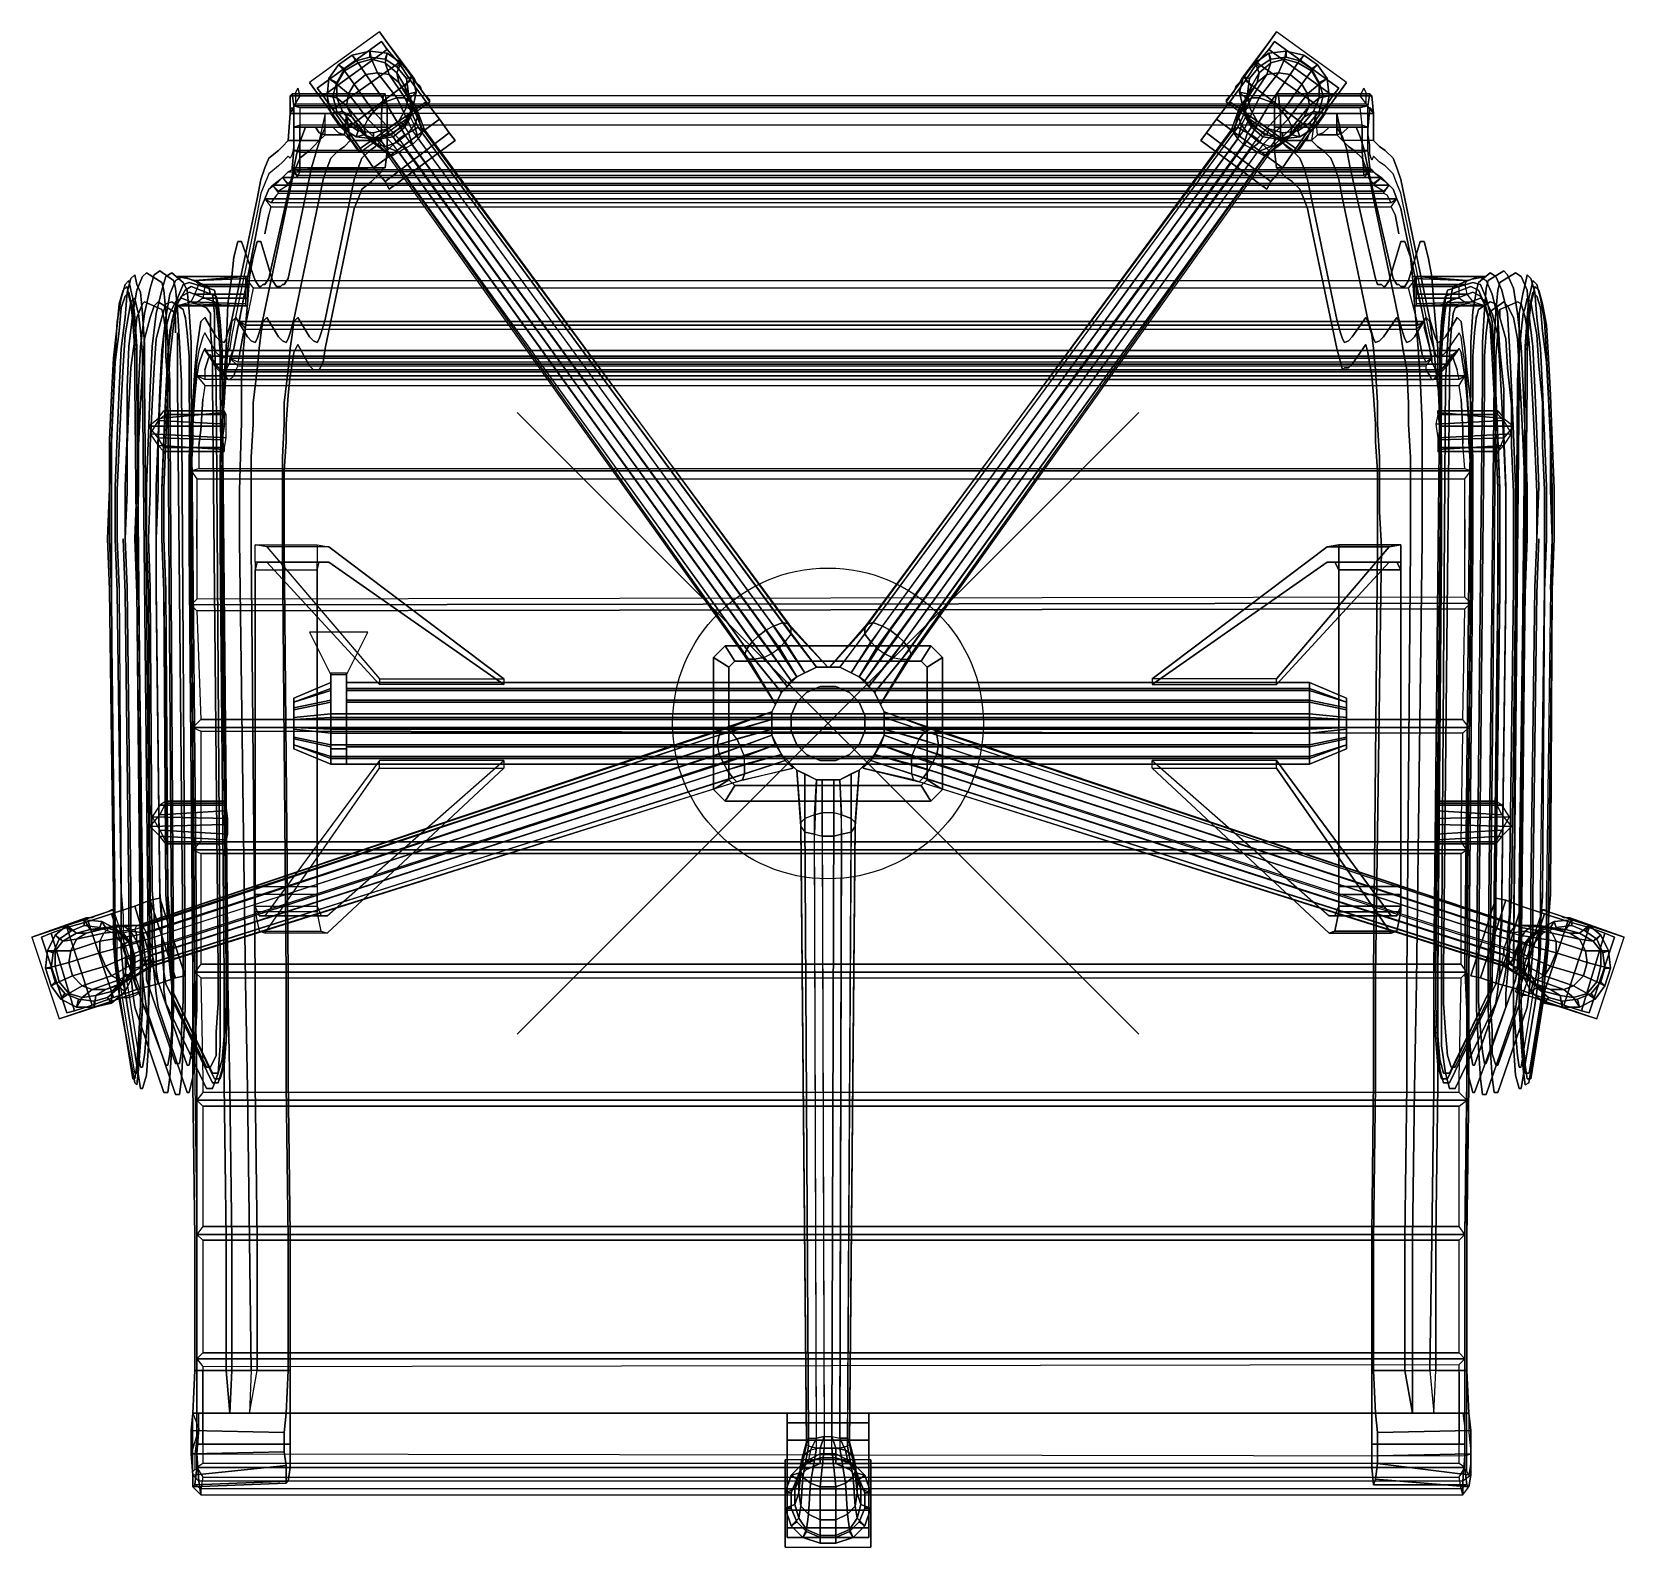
# Model space of a CAD drawing. Extents: x -12.9 to 12.8, y -13.3 to 11.1.
import ezdxf

# ---------------------------------------------------------------- set-up
doc = ezdxf.new("R2010")
doc.units = 0
doc.header["$PDMODE"] = 35
doc.header["$PDSIZE"] = 5
doc.layers.add('SEAT', color=5, linetype='Continuous')

msp = doc.modelspace()

# ---------------------------------------------------------------- linework, layer by layer
at = {"layer": 'SEAT', "extrusion": (-1, 1.83697e-16, 0)}
for p, q in [((-8.06, 0.793, 19.214), (-8.06, 0.137, 19.12)), ((-8.06, 0.762, 20.37), (-8.06, 0.074, 20.401))]:
    msp.add_line(p, q, dxfattribs=at)
at = {"layer": 'SEAT'}
msp.add_point((-0.06, -0.019, 0.013), dxfattribs=at)
msp.add_point((-0.06, -0.019, 0.013), dxfattribs=at)
for points in [[(-6.466, 9.981, 2.138), (-7.279, 11.106, 2.138), (-8.404, 10.293, 2.138), (-7.591, 9.168, 2.138)], [(7.471, 9.168, 2.138), (8.284, 10.293, 2.138), (7.159, 11.106, 2.138), (6.346, 9.981, 2.138)], [(-8.279, 10.199, 1.201), (-7.247, 10.949, 1.201), (-7.247, 10.949, 0.826), (-8.279, 10.199, 0.826)], [(-8.279, 10.199, 0.826), (-7.247, 10.949, 0.826), (-7.154, 10.824, 0.451), (-8.185, 10.074, 0.451)], [(-8.185, 10.074, 1.576), (-7.154, 10.824, 1.576), (-7.247, 10.949, 1.201), (-8.279, 10.199, 1.201)], [(-8.029, 9.856, 1.857), (-6.966, 10.606, 1.857), (-7.154, 10.824, 1.576), (-8.185, 10.074, 1.576)], [(-8.185, 10.074, 0.451), (-7.154, 10.824, 0.451), (-6.966, 10.606, 0.169), (-8.029, 9.856, 0.169)], [(-7.716, 10.731, 2.544), (-7.622, 10.606, 3.419), (-7.404, 10.668, 3.419), (-7.435, 10.793, 2.544)], [(-7.435, 10.793, 2.544), (-7.435, 10.699, 2.232), (-7.654, 10.637, 2.232), (-7.716, 10.731, 2.544)], [(-7.435, 10.793, 2.544), (-7.404, 10.668, 3.419), (-7.185, 10.606, 3.419), (-7.154, 10.762, 2.544)], [(-7.154, 10.762, 2.544), (-7.185, 10.668, 2.232), (-7.435, 10.699, 2.232), (-7.435, 10.793, 2.544)], [(6.846, 10.606, 1.857), (7.909, 9.856, 1.857), (8.065, 10.074, 1.576), (7.034, 10.824, 1.576)], [(7.034, 10.824, 0.451), (8.065, 10.074, 0.451), (7.909, 9.856, 0.169), (6.846, 10.606, 0.169)], [(7.128, 10.949, 0.826), (8.159, 10.199, 0.826), (8.065, 10.074, 0.451), (7.034, 10.824, 0.451)], [(7.034, 10.824, 1.576), (8.065, 10.074, 1.576), (8.159, 10.199, 1.201), (7.128, 10.949, 1.201)], [(7.034, 10.762, 2.544), (7.065, 10.606, 3.419), (7.284, 10.668, 3.419), (7.315, 10.793, 2.544)], [(7.315, 10.793, 2.544), (7.315, 10.699, 2.232), (7.065, 10.668, 2.232), (7.034, 10.762, 2.544)], [(7.128, 10.949, 1.201), (8.159, 10.199, 1.201), (8.159, 10.199, 0.826), (7.128, 10.949, 0.826)], [(7.315, 10.793, 2.544), (7.284, 10.668, 3.419), (7.503, 10.606, 3.419), (7.596, 10.731, 2.544)], [(7.596, 10.731, 2.544), (7.534, 10.637, 2.232), (7.315, 10.699, 2.232), (7.315, 10.793, 2.544)], [(-8.091, 10.356, 2.544), (-7.966, 10.262, 3.419), (-7.841, 10.481, 3.419), (-7.935, 10.574, 2.544)], [(-7.935, 10.574, 2.544), (-7.841, 10.512, 2.232), (-7.966, 10.293, 2.232), (-8.091, 10.356, 2.544)], [(-7.81, 9.543, 2.013), (-6.779, 10.324, 2.013), (-6.966, 10.606, 1.857), (-8.029, 9.856, 1.857)], [(-8.029, 9.856, 0.169), (-6.966, 10.606, 0.169), (-6.779, 10.324, 0.013), (-7.81, 9.543, 0.013)], [(-7.966, 10.293, 2.138), (-7.966, 10.293, 2.263), (-7.841, 10.512, 2.263), (-7.841, 10.512, 2.138)], [(-7.935, 10.574, 2.544), (-7.841, 10.481, 3.419), (-7.622, 10.606, 3.419), (-7.716, 10.731, 2.544)], [(-7.716, 10.731, 2.544), (-7.654, 10.637, 2.232), (-7.841, 10.512, 2.232), (-7.935, 10.574, 2.544)], [(-7.841, 10.512, 2.138), (-7.841, 10.512, 2.263), (-7.654, 10.637, 2.263), (-7.654, 10.637, 2.138)], [(-7.841, 10.481, 3.419), (-7.685, 10.262, 4.263), (-7.497, 10.418, 4.263), (-7.622, 10.606, 3.419)], [(-7.654, 10.637, 2.138), (-7.654, 10.637, 2.263), (-7.435, 10.699, 2.263), (-7.435, 10.699, 2.138)], [(-7.622, 10.606, 3.419), (-7.497, 10.418, 4.263), (-7.31, 10.449, 4.201), (-7.404, 10.668, 3.419)], [(-7.435, 10.699, 2.138), (-7.435, 10.699, 2.263), (-7.185, 10.668, 2.263), (-7.185, 10.668, 2.138)], [(-7.404, 10.668, 3.419), (-7.31, 10.449, 4.201), (-7.122, 10.418, 4.107), (-7.185, 10.606, 3.419)], [(-7.154, 10.762, 2.544), (-7.185, 10.606, 3.419), (-6.997, 10.449, 3.419), (-6.935, 10.606, 2.544)], [(-6.935, 10.606, 2.544), (-6.997, 10.543, 2.232), (-7.185, 10.668, 2.232), (-7.154, 10.762, 2.544)], [(-7.185, 10.668, 2.138), (-7.185, 10.668, 2.263), (-6.997, 10.543, 2.263), (-6.997, 10.543, 2.138)], [(-7.185, 10.606, 3.419), (-7.122, 10.418, 4.107), (-6.966, 10.293, 3.982), (-6.997, 10.449, 3.419)], [(-6.935, 10.606, 2.544), (-6.997, 10.449, 3.419), (-6.872, 10.231, 3.419), (-6.747, 10.387, 2.544)], [(-6.747, 10.387, 2.544), (-6.841, 10.356, 2.232), (-6.997, 10.543, 2.232), (-6.935, 10.606, 2.544)], [(-6.997, 10.543, 2.138), (-6.997, 10.543, 2.263), (-6.841, 10.356, 2.263), (-6.841, 10.356, 2.138)], [(6.628, 10.387, 2.544), (6.753, 10.231, 3.419), (6.878, 10.449, 3.419), (6.815, 10.606, 2.544)], [(6.815, 10.606, 2.544), (6.878, 10.543, 2.232), (6.721, 10.356, 2.232), (6.628, 10.387, 2.544)], [(6.659, 10.324, 2.013), (7.69, 9.543, 2.013), (7.909, 9.856, 1.857), (6.846, 10.606, 1.857)], [(6.846, 10.606, 0.169), (7.909, 9.856, 0.169), (7.69, 9.543, 0.013), (6.659, 10.324, 0.013)], [(6.721, 10.356, 2.138), (6.721, 10.356, 2.263), (6.878, 10.543, 2.263), (6.878, 10.543, 2.138)], [(6.815, 10.606, 2.544), (6.878, 10.449, 3.419), (7.065, 10.606, 3.419), (7.034, 10.762, 2.544)], [(7.034, 10.762, 2.544), (7.065, 10.668, 2.232), (6.878, 10.543, 2.232), (6.815, 10.606, 2.544)], [(6.878, 10.449, 3.419), (6.846, 10.293, 3.982), (7.003, 10.418, 4.107), (7.065, 10.606, 3.419)], [(6.878, 10.543, 2.138), (6.878, 10.543, 2.263), (7.065, 10.668, 2.263), (7.065, 10.668, 2.138)], [(7.065, 10.606, 3.419), (7.003, 10.418, 4.107), (7.19, 10.449, 4.201), (7.284, 10.668, 3.419)], [(7.065, 10.668, 2.138), (7.065, 10.668, 2.263), (7.315, 10.699, 2.263), (7.315, 10.699, 2.138)], [(7.284, 10.668, 3.419), (7.19, 10.449, 4.201), (7.378, 10.418, 4.263), (7.503, 10.606, 3.419)], [(7.315, 10.699, 2.138), (7.315, 10.699, 2.263), (7.534, 10.637, 2.263), (7.534, 10.637, 2.138)], [(7.503, 10.606, 3.419), (7.378, 10.418, 4.263), (7.565, 10.262, 4.263), (7.721, 10.481, 3.419)], [(7.596, 10.731, 2.544), (7.503, 10.606, 3.419), (7.721, 10.481, 3.419), (7.815, 10.574, 2.544)], [(7.815, 10.574, 2.544), (7.721, 10.512, 2.232), (7.534, 10.637, 2.232), (7.596, 10.731, 2.544)], [(7.534, 10.637, 2.138), (7.534, 10.637, 2.263), (7.721, 10.512, 2.263), (7.721, 10.512, 2.138)], [(7.815, 10.574, 2.544), (7.721, 10.481, 3.419), (7.846, 10.262, 3.419), (7.971, 10.356, 2.544)], [(7.971, 10.356, 2.544), (7.846, 10.293, 2.232), (7.721, 10.512, 2.232), (7.815, 10.574, 2.544)], [(7.721, 10.512, 2.138), (7.721, 10.512, 2.263), (7.846, 10.293, 2.263), (7.846, 10.293, 2.138)], [(-8.122, 10.074, 2.544), (-7.966, 10.043, 3.419), (-7.966, 10.262, 3.419), (-8.091, 10.356, 2.544)], [(-8.091, 10.356, 2.544), (-7.966, 10.293, 2.232), (-8.029, 10.074, 2.232), (-8.122, 10.074, 2.544)], [(-8.029, 10.074, 2.138), (-8.029, 10.074, 2.263), (-7.966, 10.293, 2.263), (-7.966, 10.293, 2.138)], [(-7.966, 10.262, 3.419), (-7.779, 10.106, 4.201), (-7.685, 10.262, 4.263), (-7.841, 10.481, 3.419)], [(-7.966, 10.043, 3.419), (-7.81, 9.918, 4.107), (-7.779, 10.106, 4.201), (-7.966, 10.262, 3.419)], [(-7.81, 9.543, 0.013), (-6.779, 10.324, 0.013), (-6.529, 9.981, 0.013), (-7.591, 9.231, 0.013)], [(-7.591, 9.231, 2.013), (-6.529, 9.981, 2.013), (-6.779, 10.324, 2.013), (-7.81, 9.543, 2.013)], [(-7.372, 9.824, 4.732), (-7.685, 10.262, 4.263), (-7.779, 10.106, 4.201), (-7.466, 9.699, 4.669)], [(-7.185, 9.981, 4.732), (-7.497, 10.418, 4.263), (-7.685, 10.262, 4.263), (-7.372, 9.824, 4.732)], [(-6.997, 10.043, 4.669), (-7.31, 10.449, 4.201), (-7.497, 10.418, 4.263), (-7.185, 9.981, 4.732)], [(-6.872, 10.043, 4.513), (-7.122, 10.418, 4.107), (-7.31, 10.449, 4.201), (-6.997, 10.043, 4.669)], [(-6.779, 9.981, 4.326), (-6.966, 10.293, 3.982), (-7.122, 10.418, 4.107), (-6.872, 10.043, 4.513)], [(-6.997, 10.449, 3.419), (-6.966, 10.293, 3.982), (-6.841, 10.106, 3.857), (-6.872, 10.231, 3.419)], [(-6.685, 9.887, 4.107), (-6.841, 10.106, 3.857), (-6.966, 10.293, 3.982), (-6.779, 9.981, 4.326)], [(-6.747, 10.387, 2.544), (-6.872, 10.231, 3.419), (-6.779, 10.043, 3.419), (-6.685, 10.137, 2.544)], [(-6.685, 10.137, 2.544), (-6.81, 10.106, 2.232), (-6.841, 10.356, 2.232), (-6.747, 10.387, 2.544)], [(-6.841, 10.356, 2.138), (-6.841, 10.356, 2.263), (-6.81, 10.106, 2.263), (-6.81, 10.106, 2.138)], [(6.659, 10.324, 0.013), (7.69, 9.543, 0.013), (7.471, 9.231, 0.013), (6.409, 9.981, 0.013)], [(6.409, 9.981, 2.013), (7.471, 9.231, 2.013), (7.69, 9.543, 2.013), (6.659, 10.324, 2.013)], [(6.565, 10.137, 2.544), (6.659, 10.043, 3.419), (6.753, 10.231, 3.419), (6.628, 10.387, 2.544)], [(6.628, 10.387, 2.544), (6.721, 10.356, 2.232), (6.69, 10.106, 2.232), (6.565, 10.137, 2.544)], [(6.659, 9.981, 4.326), (6.846, 10.293, 3.982), (6.721, 10.106, 3.857), (6.565, 9.887, 4.107)], [(6.753, 10.043, 4.513), (7.003, 10.418, 4.107), (6.846, 10.293, 3.982), (6.659, 9.981, 4.326)], [(6.69, 10.106, 2.138), (6.69, 10.106, 2.263), (6.721, 10.356, 2.263), (6.721, 10.356, 2.138)], [(6.753, 10.231, 3.419), (6.721, 10.106, 3.857), (6.846, 10.293, 3.982), (6.878, 10.449, 3.419)], [(6.878, 10.043, 4.669), (7.19, 10.449, 4.201), (7.003, 10.418, 4.107), (6.753, 10.043, 4.513)], [(7.065, 9.981, 4.732), (7.378, 10.418, 4.263), (7.19, 10.449, 4.201), (6.878, 10.043, 4.669)], [(7.253, 9.824, 4.732), (7.565, 10.262, 4.263), (7.378, 10.418, 4.263), (7.065, 9.981, 4.732)], [(7.346, 9.699, 4.669), (7.659, 10.106, 4.201), (7.565, 10.262, 4.263), (7.253, 9.824, 4.732)], [(7.721, 10.481, 3.419), (7.565, 10.262, 4.263), (7.659, 10.106, 4.201), (7.846, 10.262, 3.419)], [(7.846, 10.262, 3.419), (7.659, 10.106, 4.201), (7.69, 9.918, 4.107), (7.846, 10.043, 3.419)], [(7.971, 10.356, 2.544), (7.846, 10.262, 3.419), (7.846, 10.043, 3.419), (8.003, 10.074, 2.544)], [(8.003, 10.074, 2.544), (7.909, 10.074, 2.232), (7.846, 10.293, 2.232), (7.971, 10.356, 2.544)], [(7.846, 10.293, 2.138), (7.846, 10.293, 2.263), (7.909, 10.074, 2.263), (7.909, 10.074, 2.138)], [(-8.685, 10.106, 46.745), (-7.185, 10.106, 46.651), (-7.216, 10.074, 46.276), (-8.716, 10.074, 46.37)], [(-8.716, 10.074, 46.37), (-7.216, 10.074, 46.276), (-7.247, 9.793, 45.995), (-8.716, 9.793, 46.089)], [(-8.654, 9.918, 47.089), (-7.154, 9.918, 46.995), (-7.185, 10.106, 46.651), (-8.685, 10.106, 46.745)], [(-8.56, 10.074, 47.057), (-8.654, 9.918, 47.089), (8.628, 9.918, 47.089), (8.503, 10.074, 47.057)], [(-8.06, 9.793, 2.544), (-7.872, 9.824, 3.419), (-7.966, 10.043, 3.419), (-8.122, 10.074, 2.544)], [(-8.122, 10.074, 2.544), (-8.029, 10.074, 2.232), (-7.966, 9.824, 2.232), (-8.06, 9.793, 2.544)], [(-7.966, 9.824, 2.138), (-7.966, 9.824, 2.263), (-8.029, 10.074, 2.263), (-8.029, 10.074, 2.138)], [(-7.872, 9.824, 3.419), (-7.716, 9.731, 3.982), (-7.81, 9.918, 4.107), (-7.966, 10.043, 3.419)], [(-7.466, 9.699, 4.669), (-7.779, 10.106, 4.201), (-7.81, 9.918, 4.107), (-7.529, 9.574, 4.513)], [(-6.747, 9.512, 4.826), (-6.997, 10.043, 4.669), (-7.185, 9.981, 4.732), (-6.872, 9.449, 4.888)], [(-6.654, 9.574, 4.638), (-6.872, 10.043, 4.513), (-6.997, 10.043, 4.669), (-6.747, 9.512, 4.826)], [(-6.872, 10.231, 3.419), (-6.841, 10.106, 3.857), (-6.747, 9.918, 3.732), (-6.779, 10.043, 3.419)], [(-6.591, 9.543, 4.419), (-6.779, 9.981, 4.326), (-6.872, 10.043, 4.513), (-6.654, 9.574, 4.638)], [(-6.747, 9.856, 2.544), (-6.841, 9.887, 2.232), (-6.81, 10.106, 2.232), (-6.685, 10.137, 2.544)], [(-6.654, 9.762, 3.919), (-6.747, 9.918, 3.732), (-6.841, 10.106, 3.857), (-6.685, 9.887, 4.107)], [(-6.81, 10.106, 2.138), (-6.81, 10.106, 2.263), (-6.841, 9.887, 2.263), (-6.841, 9.887, 2.138)], [(-6.685, 10.137, 2.544), (-6.779, 10.043, 3.419), (-6.779, 9.824, 3.419), (-6.747, 9.856, 2.544)], [(-6.779, 10.043, 3.419), (-6.747, 9.918, 3.732), (-6.779, 9.731, 3.638), (-6.779, 9.824, 3.419)], [(6.534, 9.574, 4.638), (6.753, 10.043, 4.513), (6.659, 9.981, 4.326), (6.471, 9.543, 4.419)], [(6.565, 9.887, 4.107), (6.721, 10.106, 3.857), (6.628, 9.918, 3.732), (6.534, 9.762, 3.919)], [(6.628, 9.512, 4.826), (6.878, 10.043, 4.669), (6.753, 10.043, 4.513), (6.534, 9.574, 4.638)], [(6.628, 9.856, 2.544), (6.659, 9.824, 3.419), (6.659, 10.043, 3.419), (6.565, 10.137, 2.544)], [(6.565, 10.137, 2.544), (6.69, 10.106, 2.232), (6.721, 9.887, 2.232), (6.628, 9.856, 2.544)], [(6.659, 10.043, 3.419), (6.628, 9.918, 3.732), (6.721, 10.106, 3.857), (6.753, 10.231, 3.419)], [(6.659, 9.824, 3.419), (6.659, 9.731, 3.638), (6.628, 9.918, 3.732), (6.659, 10.043, 3.419)], [(6.753, 9.449, 4.888), (7.065, 9.981, 4.732), (6.878, 10.043, 4.669), (6.628, 9.512, 4.826)], [(6.721, 9.887, 2.138), (6.721, 9.887, 2.263), (6.69, 10.106, 2.263), (6.69, 10.106, 2.138)], [(7.128, 9.918, 46.995), (8.628, 9.918, 47.089), (8.659, 10.106, 46.745), (7.159, 10.106, 46.651)], [(7.159, 10.106, 46.651), (8.659, 10.106, 46.745), (8.69, 10.074, 46.37), (7.19, 10.074, 46.276)], [(7.19, 10.074, 46.276), (8.69, 10.074, 46.37), (8.721, 9.793, 46.089), (7.221, 9.793, 45.995)], [(7.409, 9.574, 4.513), (7.69, 9.918, 4.107), (7.659, 10.106, 4.201), (7.346, 9.699, 4.669)], [(7.846, 10.043, 3.419), (7.69, 9.918, 4.107), (7.596, 9.731, 3.982), (7.753, 9.824, 3.419)], [(8.003, 10.074, 2.544), (7.846, 10.043, 3.419), (7.753, 9.824, 3.419), (7.94, 9.793, 2.544)], [(7.94, 9.793, 2.544), (7.846, 9.824, 2.232), (7.909, 10.074, 2.232), (8.003, 10.074, 2.544)], [(7.909, 10.074, 2.138), (7.909, 10.074, 2.263), (7.846, 9.824, 2.263), (7.846, 9.824, 2.138)], [(-8.747, 9.356, 45.839), (-8.716, 9.793, 46.089), (-8.154, 9.793, 46.057), (-8.247, 9.356, 45.807)], [(8.596, 9.949, 46.089), (8.721, 9.793, 46.089), (-8.716, 9.793, 46.089), (-8.622, 9.949, 46.089)], [(-8.654, 9.574, 47.276), (-7.154, 9.574, 47.151), (-7.154, 9.918, 46.995), (-8.654, 9.918, 47.089)], [(8.503, 9.887, 47.214), (8.628, 9.918, 47.089), (-8.654, 9.918, 47.089), (-8.56, 9.887, 47.214)], [(-8.154, 9.793, 46.057), (-8.247, 9.356, 45.807), (-8.154, 9.449, 45.807), (-8.154, 9.793, 46.057)], [(-7.841, 9.449, 45.776), (-8.154, 9.449, 45.807), (-8.154, 9.793, 46.057), (-7.81, 9.793, 46.026)], [(-7.904, 9.574, 2.544), (-7.716, 9.637, 3.419), (-7.872, 9.824, 3.419), (-8.06, 9.793, 2.544)], [(-8.06, 9.793, 2.544), (-7.966, 9.824, 2.232), (-7.81, 9.637, 2.232), (-7.904, 9.574, 2.544)], [(-7.81, 9.637, 2.138), (-7.81, 9.637, 2.263), (-7.966, 9.824, 2.263), (-7.966, 9.824, 2.138)], [(-7.716, 9.637, 3.419), (-7.591, 9.543, 3.857), (-7.716, 9.731, 3.982), (-7.872, 9.824, 3.419)], [(-7.81, 9.793, 46.026), (-7.747, 9.356, 45.776), (-7.841, 9.449, 45.776), (-7.81, 9.793, 46.026)], [(-7.529, 9.574, 4.513), (-7.81, 9.918, 4.107), (-7.716, 9.731, 3.982), (-7.497, 9.449, 4.326)], [(-7.247, 9.793, 45.995), (-7.247, 9.356, 45.745), (-7.747, 9.356, 45.776), (-7.81, 9.793, 46.026)], [(-7.591, 9.231, 0.013), (-6.529, 9.981, 0.013), (-6.31, 9.699, 0.169), (-7.372, 8.918, 0.169)], [(-7.372, 8.918, 1.857), (-6.31, 9.699, 1.857), (-6.529, 9.981, 2.013), (-7.591, 9.231, 2.013)], [(-6.966, 9.387, 4.888), (-7.372, 9.824, 4.732), (-7.466, 9.699, 4.669), (-7.06, 9.293, 4.826)], [(-6.872, 9.449, 4.888), (-7.185, 9.981, 4.732), (-7.372, 9.824, 4.732), (-6.966, 9.387, 4.888)], [(-6.872, 9.606, 2.544), (-6.966, 9.668, 2.232), (-6.841, 9.887, 2.232), (-6.747, 9.856, 2.544)], [(-6.841, 9.887, 2.138), (-6.841, 9.887, 2.263), (-6.966, 9.668, 2.263), (-6.966, 9.668, 2.138)], [(-6.747, 9.856, 2.544), (-6.779, 9.824, 3.419), (-6.904, 9.606, 3.419), (-6.872, 9.606, 2.544)], [(-6.779, 9.731, 3.638), (-6.779, 9.824, 3.419), (-6.904, 9.606, 3.419), (-6.872, 9.574, 3.576)], [(-6.56, 9.543, 4.263), (-6.685, 9.887, 4.107), (-6.779, 9.981, 4.326), (-6.591, 9.543, 4.419)], [(-6.716, 9.606, 3.794), (-6.779, 9.731, 3.638), (-6.747, 9.918, 3.732), (-6.654, 9.762, 3.919)], [(-6.654, 9.387, 3.888), (-6.716, 9.606, 3.794), (-6.654, 9.762, 3.919), (-6.591, 9.481, 4.044)], [(-6.591, 9.481, 4.044), (-6.654, 9.762, 3.919), (-6.685, 9.887, 4.107), (-6.56, 9.543, 4.263)], [(6.409, 9.981, 0.013), (7.471, 9.231, 0.013), (7.253, 8.918, 0.169), (6.19, 9.699, 0.169)], [(6.19, 9.699, 1.857), (7.253, 8.918, 1.857), (7.471, 9.231, 2.013), (6.409, 9.981, 2.013)], [(6.471, 9.543, 4.419), (6.659, 9.981, 4.326), (6.565, 9.887, 4.107), (6.44, 9.543, 4.263)], [(6.44, 9.543, 4.263), (6.565, 9.887, 4.107), (6.534, 9.762, 3.919), (6.471, 9.481, 4.044)], [(6.471, 9.481, 4.044), (6.534, 9.762, 3.919), (6.596, 9.606, 3.794), (6.534, 9.387, 3.888)], [(6.534, 9.762, 3.919), (6.628, 9.918, 3.732), (6.659, 9.731, 3.638), (6.596, 9.606, 3.794)], [(6.628, 9.856, 2.544), (6.721, 9.887, 2.232), (6.846, 9.668, 2.232), (6.753, 9.606, 2.544)], [(6.753, 9.606, 2.544), (6.784, 9.606, 3.419), (6.659, 9.824, 3.419), (6.628, 9.856, 2.544)], [(6.784, 9.606, 3.419), (6.753, 9.574, 3.576), (6.659, 9.731, 3.638), (6.659, 9.824, 3.419)], [(6.846, 9.668, 2.138), (6.846, 9.668, 2.263), (6.721, 9.887, 2.263), (6.721, 9.887, 2.138)], [(6.846, 9.387, 4.888), (7.253, 9.824, 4.732), (7.065, 9.981, 4.732), (6.753, 9.449, 4.888)], [(6.94, 9.293, 4.826), (7.346, 9.699, 4.669), (7.253, 9.824, 4.732), (6.846, 9.387, 4.888)], [(7.128, 9.574, 47.151), (8.628, 9.574, 47.276), (8.628, 9.918, 47.089), (7.128, 9.918, 46.995)], [(7.221, 9.356, 45.745), (7.221, 9.793, 45.995), (7.784, 9.793, 46.026), (7.721, 9.356, 45.776)], [(7.378, 9.449, 4.326), (7.596, 9.731, 3.982), (7.69, 9.918, 4.107), (7.409, 9.574, 4.513)], [(7.753, 9.824, 3.419), (7.596, 9.731, 3.982), (7.471, 9.543, 3.857), (7.596, 9.637, 3.419)], [(7.94, 9.793, 2.544), (7.753, 9.824, 3.419), (7.596, 9.637, 3.419), (7.784, 9.574, 2.544)], [(7.784, 9.574, 2.544), (7.69, 9.637, 2.232), (7.846, 9.824, 2.232), (7.94, 9.793, 2.544)], [(7.846, 9.824, 2.138), (7.846, 9.824, 2.263), (7.69, 9.637, 2.263), (7.69, 9.637, 2.138)], [(7.784, 9.793, 46.026), (7.721, 9.356, 45.776), (7.815, 9.449, 45.776), (7.784, 9.793, 46.026)], [(8.128, 9.449, 45.807), (7.815, 9.449, 45.776), (7.784, 9.793, 46.026), (8.128, 9.793, 46.057)], [(8.128, 9.793, 46.057), (8.221, 9.356, 45.807), (8.128, 9.449, 45.807), (8.128, 9.793, 46.057)], [(8.721, 9.793, 46.089), (8.721, 9.356, 45.839), (8.221, 9.356, 45.807), (8.128, 9.793, 46.057)], [(-8.56, 9.606, 47.339), (-8.654, 9.574, 47.276), (-8.654, 9.199, 47.182), (-8.56, 9.168, 47.276)], [(-8.654, 9.199, 47.182), (-7.154, 9.199, 47.089), (-7.154, 9.574, 47.151), (-8.654, 9.574, 47.276)], [(-8.56, 9.606, 47.339), (-8.56, 9.168, 47.276), (8.534, 9.168, 47.276), (8.534, 9.606, 47.339)], [(-7.654, 9.418, 2.544), (-7.529, 9.449, 3.419), (-7.716, 9.637, 3.419), (-7.904, 9.574, 2.544)], [(-7.904, 9.574, 2.544), (-7.81, 9.637, 2.232), (-7.622, 9.512, 2.232), (-7.654, 9.418, 2.544)], [(-7.622, 9.512, 2.138), (-7.622, 9.512, 2.263), (-7.81, 9.637, 2.263), (-7.81, 9.637, 2.138)], [(-7.497, 9.449, 4.326), (-7.716, 9.731, 3.982), (-7.591, 9.543, 3.857), (-7.435, 9.356, 4.107)], [(-7.529, 9.449, 3.419), (-7.466, 9.418, 3.732), (-7.591, 9.543, 3.857), (-7.716, 9.637, 3.419)], [(-7.654, 9.418, 2.544), (-7.622, 9.512, 2.232), (-7.372, 9.481, 2.232), (-7.372, 9.387, 2.544)], [(-7.372, 9.481, 2.138), (-7.372, 9.481, 2.263), (-7.622, 9.512, 2.263), (-7.622, 9.512, 2.138)], [(-7.435, 9.356, 4.107), (-7.591, 9.543, 3.857), (-7.466, 9.418, 3.732), (-7.31, 9.293, 3.919)], [(-7.06, 9.293, 4.826), (-7.466, 9.699, 4.669), (-7.529, 9.574, 4.513), (-7.154, 9.199, 4.638)], [(-7.154, 9.199, 4.638), (-7.529, 9.574, 4.513), (-7.497, 9.449, 4.326), (-7.154, 9.137, 4.419)], [(-7.372, 8.918, 0.169), (-6.31, 9.699, 0.169), (-6.154, 9.481, 0.451), (-7.185, 8.699, 0.451)], [(-7.185, 8.699, 1.576), (-6.154, 9.481, 1.576), (-6.31, 9.699, 1.857), (-7.372, 8.918, 1.857)], [(-7.372, 9.387, 2.544), (-7.372, 9.481, 2.232), (-7.154, 9.543, 2.232), (-7.122, 9.449, 2.544)], [(-7.154, 9.543, 2.138), (-7.154, 9.543, 2.263), (-7.372, 9.481, 2.263), (-7.372, 9.481, 2.138)], [(-7.122, 9.449, 2.544), (-7.154, 9.543, 2.232), (-6.966, 9.668, 2.232), (-6.872, 9.606, 2.544)], [(-6.966, 9.668, 2.138), (-6.966, 9.668, 2.263), (-7.154, 9.543, 2.263), (-7.154, 9.543, 2.138)], [(-6.872, 9.606, 2.544), (-6.904, 9.606, 3.419), (-7.091, 9.449, 3.419), (-7.122, 9.449, 2.544)], [(-6.904, 9.606, 3.419), (-6.872, 9.574, 3.576), (-7.06, 9.418, 3.576), (-7.091, 9.449, 3.419)], [(-6.997, 9.324, 3.701), (-7.06, 9.418, 3.576), (-6.872, 9.574, 3.576), (-6.81, 9.481, 3.701)], [(-6.872, 9.574, 3.576), (-6.81, 9.481, 3.701), (-6.716, 9.606, 3.794), (-6.779, 9.731, 3.638)], [(-1.06, 1.481, 5.951), (-6.872, 9.449, 4.888), (-6.747, 9.512, 4.826), (-0.935, 1.543, 5.826)], [(-6.716, 9.606, 3.794), (-6.654, 9.387, 3.888), (-6.747, 9.293, 3.794), (-6.81, 9.481, 3.701)], [(-6.747, 9.512, 4.826), (-0.935, 1.543, 5.826), (-0.779, 1.606, 5.576), (-6.654, 9.574, 4.638)], [(-0.779, 1.606, 5.576), (-6.654, 9.574, 4.638), (-6.591, 9.543, 4.419), (-0.685, 1.574, 5.232)], [(-6.591, 9.543, 4.419), (-0.685, 1.574, 5.232), (-0.654, 1.512, 4.888), (-6.56, 9.543, 4.263)], [(-6.56, 9.543, 4.263), (-6.591, 9.481, 4.044), (-0.654, 1.418, 4.576), (-0.654, 1.512, 4.888)], [(0.565, 1.574, 5.232), (6.471, 9.543, 4.419), (6.44, 9.543, 4.263), (0.534, 1.512, 4.888)], [(6.44, 9.543, 4.263), (0.534, 1.512, 4.888), (0.534, 1.418, 4.576), (6.471, 9.481, 4.044)], [(6.534, 9.574, 4.638), (0.659, 1.606, 5.576), (0.565, 1.574, 5.232), (6.471, 9.543, 4.419)], [(0.815, 1.543, 5.826), (6.628, 9.512, 4.826), (6.534, 9.574, 4.638), (0.659, 1.606, 5.576)], [(6.753, 9.449, 4.888), (0.94, 1.481, 5.951), (0.815, 1.543, 5.826), (6.628, 9.512, 4.826)], [(6.19, 9.699, 0.169), (7.253, 8.918, 0.169), (7.065, 8.699, 0.451), (6.034, 9.481, 0.451)], [(6.034, 9.481, 1.576), (7.065, 8.699, 1.576), (7.253, 8.918, 1.857), (6.19, 9.699, 1.857)], [(6.534, 9.387, 3.888), (6.596, 9.606, 3.794), (6.69, 9.481, 3.701), (6.628, 9.293, 3.794)], [(6.596, 9.606, 3.794), (6.659, 9.731, 3.638), (6.753, 9.574, 3.576), (6.69, 9.481, 3.701)], [(6.69, 9.481, 3.701), (6.753, 9.574, 3.576), (6.94, 9.418, 3.576), (6.878, 9.324, 3.701)], [(6.753, 9.606, 2.544), (6.846, 9.668, 2.232), (7.034, 9.543, 2.232), (7.003, 9.449, 2.544)], [(7.003, 9.449, 2.544), (6.971, 9.449, 3.419), (6.784, 9.606, 3.419), (6.753, 9.606, 2.544)], [(6.971, 9.449, 3.419), (6.94, 9.418, 3.576), (6.753, 9.574, 3.576), (6.784, 9.606, 3.419)], [(7.034, 9.543, 2.138), (7.034, 9.543, 2.263), (6.846, 9.668, 2.263), (6.846, 9.668, 2.138)], [(7.034, 9.199, 4.638), (7.409, 9.574, 4.513), (7.346, 9.699, 4.669), (6.94, 9.293, 4.826)], [(7.003, 9.449, 2.544), (7.034, 9.543, 2.232), (7.253, 9.481, 2.232), (7.253, 9.387, 2.544)], [(7.034, 9.137, 4.419), (7.378, 9.449, 4.326), (7.409, 9.574, 4.513), (7.034, 9.199, 4.638)], [(7.253, 9.481, 2.138), (7.253, 9.481, 2.263), (7.034, 9.543, 2.263), (7.034, 9.543, 2.138)], [(7.128, 9.199, 47.089), (8.628, 9.199, 47.182), (8.628, 9.574, 47.276), (7.128, 9.574, 47.151)], [(7.19, 9.293, 3.919), (7.346, 9.418, 3.732), (7.471, 9.543, 3.857), (7.315, 9.356, 4.107)], [(7.253, 9.387, 2.544), (7.253, 9.481, 2.232), (7.503, 9.512, 2.232), (7.534, 9.418, 2.544)], [(7.503, 9.512, 2.138), (7.503, 9.512, 2.263), (7.253, 9.481, 2.263), (7.253, 9.481, 2.138)], [(7.315, 9.356, 4.107), (7.471, 9.543, 3.857), (7.596, 9.731, 3.982), (7.378, 9.449, 4.326)], [(7.596, 9.637, 3.419), (7.471, 9.543, 3.857), (7.346, 9.418, 3.732), (7.409, 9.449, 3.419)], [(7.784, 9.574, 2.544), (7.596, 9.637, 3.419), (7.409, 9.449, 3.419), (7.534, 9.418, 2.544)], [(7.534, 9.418, 2.544), (7.503, 9.512, 2.232), (7.69, 9.637, 2.232), (7.784, 9.574, 2.544)], [(7.69, 9.637, 2.138), (7.69, 9.637, 2.263), (7.503, 9.512, 2.263), (7.503, 9.512, 2.138)], [(8.534, 9.168, 47.276), (8.628, 9.199, 47.182), (8.628, 9.574, 47.276), (8.534, 9.606, 47.339)], [(-7.372, 9.387, 2.544), (-7.341, 9.387, 3.419), (-7.529, 9.449, 3.419), (-7.654, 9.418, 2.544)], [(-7.341, 9.387, 3.419), (-7.279, 9.387, 3.638), (-7.466, 9.418, 3.732), (-7.529, 9.449, 3.419)], [(-7.154, 9.137, 4.419), (-7.497, 9.449, 4.326), (-7.435, 9.356, 4.107), (-7.122, 9.137, 4.263)], [(-7.31, 9.293, 3.919), (-7.466, 9.418, 3.732), (-7.279, 9.387, 3.638), (-7.185, 9.262, 3.794)], [(-7.122, 9.137, 4.263), (-7.435, 9.356, 4.107), (-7.31, 9.293, 3.919), (-7.091, 9.106, 4.044)], [(-7.122, 9.449, 2.544), (-7.091, 9.449, 3.419), (-7.341, 9.387, 3.419), (-7.372, 9.387, 2.544)], [(-7.091, 9.449, 3.419), (-7.06, 9.418, 3.576), (-7.279, 9.387, 3.638), (-7.341, 9.387, 3.419)], [(-7.091, 9.106, 4.044), (-7.31, 9.293, 3.919), (-7.185, 9.262, 3.794), (-6.966, 9.168, 3.888)], [(-7.185, 9.262, 3.794), (-7.279, 9.387, 3.638), (-7.06, 9.418, 3.576), (-6.997, 9.324, 3.701)], [(-7.122, 8.574, 1.201), (-6.06, 9.356, 1.201), (-6.154, 9.481, 1.576), (-7.185, 8.699, 1.576)], [(-7.185, 8.699, 0.451), (-6.154, 9.481, 0.451), (-6.06, 9.356, 0.826), (-7.122, 8.574, 0.826)], [(-6.966, 9.168, 3.888), (-7.185, 9.262, 3.794), (-6.997, 9.324, 3.701), (-6.872, 9.231, 3.794)], [(-1.279, 1.293, 5.826), (-7.06, 9.293, 4.826), (-7.154, 9.199, 4.638), (-1.372, 1.168, 5.576)], [(-7.122, 8.574, 0.826), (-6.06, 9.356, 0.826), (-6.06, 9.356, 1.201), (-7.122, 8.574, 1.201)], [(-6.966, 9.387, 4.888), (-1.185, 1.387, 5.951), (-1.279, 1.293, 5.826), (-7.06, 9.293, 4.826)], [(-6.81, 9.481, 3.701), (-6.747, 9.293, 3.794), (-6.872, 9.231, 3.794), (-6.997, 9.324, 3.701)], [(-1.06, 1.481, 5.951), (-6.872, 9.449, 4.888), (-6.966, 9.387, 4.888), (-1.185, 1.387, 5.951)], [(-6.966, 9.168, 3.888), (-1.091, 1.043, 4.326), (-0.966, 1.106, 4.169), (-6.872, 9.231, 3.794)], [(-6.872, 9.231, 3.794), (-0.966, 1.106, 4.169), (-0.841, 1.199, 4.169), (-6.747, 9.293, 3.794)], [(-0.841, 1.199, 4.169), (-6.747, 9.293, 3.794), (-6.654, 9.387, 3.888), (-0.747, 1.293, 4.326)], [(-6.654, 9.387, 3.888), (-0.747, 1.293, 4.326), (-0.654, 1.418, 4.576), (-6.591, 9.481, 4.044)], [(0.534, 1.418, 4.576), (6.471, 9.481, 4.044), (6.534, 9.387, 3.888), (0.628, 1.293, 4.326)], [(6.534, 9.387, 3.888), (0.628, 1.293, 4.326), (0.721, 1.199, 4.169), (6.628, 9.293, 3.794)], [(6.628, 9.293, 3.794), (0.721, 1.199, 4.169), (0.846, 1.106, 4.169), (6.753, 9.231, 3.794)], [(0.846, 1.106, 4.169), (6.753, 9.231, 3.794), (6.846, 9.168, 3.888), (0.971, 1.043, 4.326)], [(1.065, 1.387, 5.951), (6.846, 9.387, 4.888), (6.753, 9.449, 4.888), (0.94, 1.481, 5.951)], [(1.065, 1.387, 5.951), (6.846, 9.387, 4.888), (6.94, 9.293, 4.826), (1.159, 1.293, 5.826)], [(6.94, 9.293, 4.826), (1.159, 1.293, 5.826), (1.253, 1.168, 5.576), (7.034, 9.199, 4.638)], [(5.94, 9.356, 1.201), (7.003, 8.574, 1.201), (7.065, 8.699, 1.576), (6.034, 9.481, 1.576)], [(6.034, 9.481, 0.451), (7.065, 8.699, 0.451), (7.003, 8.574, 0.826), (5.94, 9.356, 0.826)], [(5.94, 9.356, 0.826), (7.003, 8.574, 0.826), (7.003, 8.574, 1.201), (5.94, 9.356, 1.201)], [(6.878, 9.324, 3.701), (6.753, 9.231, 3.794), (6.628, 9.293, 3.794), (6.69, 9.481, 3.701)], [(7.065, 9.262, 3.794), (6.846, 9.168, 3.888), (6.753, 9.231, 3.794), (6.878, 9.324, 3.701)], [(6.846, 9.168, 3.888), (7.065, 9.262, 3.794), (7.19, 9.293, 3.919), (6.971, 9.106, 4.044)], [(6.94, 9.418, 3.576), (6.878, 9.324, 3.701), (7.065, 9.262, 3.794), (7.159, 9.387, 3.638)], [(7.159, 9.387, 3.638), (7.221, 9.387, 3.419), (6.971, 9.449, 3.419), (6.94, 9.418, 3.576)], [(7.253, 9.387, 2.544), (7.221, 9.387, 3.419), (6.971, 9.449, 3.419), (7.003, 9.449, 2.544)], [(6.971, 9.106, 4.044), (7.19, 9.293, 3.919), (7.315, 9.356, 4.107), (7.003, 9.137, 4.263)], [(7.003, 9.137, 4.263), (7.315, 9.356, 4.107), (7.378, 9.449, 4.326), (7.034, 9.137, 4.419)], [(7.065, 9.262, 3.794), (7.159, 9.387, 3.638), (7.346, 9.418, 3.732), (7.19, 9.293, 3.919)], [(7.409, 9.449, 3.419), (7.346, 9.418, 3.732), (7.159, 9.387, 3.638), (7.221, 9.387, 3.419)], [(7.534, 9.418, 2.544), (7.409, 9.449, 3.419), (7.221, 9.387, 3.419), (7.253, 9.387, 2.544)], [(-8.685, 8.918, 46.901), (-7.185, 8.918, 46.807), (-7.154, 9.199, 47.089), (-8.654, 9.199, 47.182)], [(-7.154, 9.199, 4.638), (-1.372, 1.168, 5.576), (-1.404, 1.074, 5.232), (-7.154, 9.137, 4.419)], [(-1.404, 1.074, 5.232), (-7.154, 9.137, 4.419), (-7.122, 9.137, 4.263), (-1.341, 1.012, 4.888)], [(-7.122, 9.137, 4.263), (-1.341, 1.012, 4.888), (-1.247, 1.012, 4.576), (-7.091, 9.106, 4.044)], [(-1.247, 1.012, 4.576), (-7.091, 9.106, 4.044), (-6.966, 9.168, 3.888), (-1.091, 1.043, 4.326)], [(6.846, 9.168, 3.888), (0.971, 1.043, 4.326), (1.128, 1.012, 4.576), (6.971, 9.106, 4.044)], [(7.003, 9.137, 4.263), (6.971, 9.106, 4.044), (1.128, 1.012, 4.576), (1.221, 1.012, 4.888)], [(7.034, 9.137, 4.419), (1.284, 1.074, 5.232), (1.221, 1.012, 4.888), (7.003, 9.137, 4.263)], [(1.253, 1.168, 5.576), (7.034, 9.199, 4.638), (7.034, 9.137, 4.419), (1.284, 1.074, 5.232)], [(7.159, 8.918, 46.807), (8.659, 8.918, 46.901), (8.628, 9.199, 47.182), (7.128, 9.199, 47.089)], [(-8.997, 8.637, 42.276), (-8.841, 8.762, 44.276), (8.846, 8.762, 44.276), (8.971, 8.637, 42.276)], [(-8.841, 8.762, 44.276), (-8.747, 8.637, 44.182), (-8.904, 8.543, 42.37), (-8.997, 8.637, 42.276)], [(8.721, 8.637, 44.182), (8.846, 8.762, 44.276), (-8.841, 8.762, 44.276), (-8.747, 8.637, 44.182)], [(-8.747, 8.668, 44.37), (-8.841, 8.762, 44.276), (8.846, 8.762, 44.276), (8.721, 8.668, 44.37)], [(-8.747, 8.856, 45.87), (-7.247, 8.856, 45.776), (-7.216, 8.918, 46.401), (-8.685, 8.887, 46.526)], [(-8.685, 8.918, 46.901), (-8.56, 8.856, 46.964), (-8.591, 8.793, 46.62), (-8.685, 8.887, 46.526)], [(-8.685, 8.887, 46.526), (-7.216, 8.918, 46.401), (-7.185, 8.918, 46.807), (-8.685, 8.918, 46.901)], [(8.565, 8.762, 46.432), (8.69, 8.887, 46.526), (-8.685, 8.887, 46.526), (-8.591, 8.762, 46.432)], [(-8.591, 8.793, 46.62), (-8.685, 8.887, 46.526), (8.69, 8.887, 46.526), (8.565, 8.793, 46.62)], [(7.19, 8.887, 46.401), (8.69, 8.887, 46.526), (8.659, 8.918, 46.901), (7.159, 8.918, 46.807)], [(7.221, 8.856, 45.776), (8.721, 8.856, 45.87), (8.69, 8.887, 46.526), (7.19, 8.887, 46.401)], [(8.69, 8.887, 46.526), (8.565, 8.793, 46.62), (8.565, 8.856, 46.964), (8.659, 8.918, 46.901)], [(8.971, 8.637, 42.276), (8.878, 8.543, 42.37), (8.721, 8.637, 44.182), (8.846, 8.762, 44.276)], [(8.878, 8.512, 42.182), (8.971, 8.637, 42.276), (-8.997, 8.637, 42.276), (-8.904, 8.512, 42.182)], [(-8.904, 8.543, 42.37), (-8.997, 8.637, 42.276), (8.971, 8.637, 42.276), (8.878, 8.543, 42.37)], [(-8.747, 8.637, 44.182), (-8.904, 8.543, 42.37), (8.878, 8.543, 42.37), (8.721, 8.637, 44.182)], [(9.003, 8.293, 40.37), (9.096, 8.418, 40.432), (-9.122, 8.418, 40.432), (-9.029, 8.293, 40.37)], [(-9.029, 8.356, 40.557), (-9.122, 8.418, 40.432), (9.096, 8.418, 40.432), (9.003, 8.356, 40.557)], [(-9.435, 7.168, 28.432), (-10.247, 7.106, 28.495), (-10.529, 7.168, 28.745), (-9.404, 7.168, 28.682)], [(-9.404, 7.168, 28.682), (-10.529, 7.168, 28.745), (-10.216, 7.106, 28.932), (-9.404, 7.137, 28.901)], [(-9.435, 7.043, 28.339), (-10.185, 7.043, 28.401), (-10.247, 7.106, 28.495), (-9.435, 7.168, 28.432)], [(-9.435, 7.043, 28.339), (-9.435, 6.887, 28.307), (-10.247, 6.887, 28.37), (-10.185, 7.043, 28.401)], [(-9.404, 7.137, 28.901), (-10.216, 7.106, 28.932), (-10.091, 7.012, 29.026), (-9.404, 7.012, 28.995)], [(-9.404, 7.012, 28.995), (-10.091, 7.012, 29.026), (-10.122, 6.824, 29.026), (-9.404, 6.824, 28.964)], [(-9.404, 7.106, 36.37), (-9.31, 6.981, 36.307), (-9.435, 6.387, 34.589), (-9.529, 6.449, 34.464)], [(-9.529, 6.449, 34.464), (-9.404, 7.106, 36.37), (9.378, 7.106, 36.37), (9.534, 6.449, 34.464)], [(-9.31, 6.981, 36.307), (-9.435, 6.387, 34.589), (9.44, 6.387, 34.589), (9.284, 6.981, 36.307)], [(9.534, 6.449, 34.464), (9.44, 6.387, 34.589), (9.284, 6.981, 36.307), (9.378, 7.106, 36.37)], [(10.534, 7.168, 28.745), (9.409, 7.168, 28.682), (9.378, 7.137, 28.901), (10.19, 7.106, 28.932)], [(10.19, 7.106, 28.932), (9.378, 7.137, 28.901), (9.378, 7.012, 28.995), (10.096, 7.012, 29.026)], [(10.096, 7.012, 29.026), (9.378, 7.012, 28.995), (9.378, 6.824, 28.964), (10.096, 6.824, 29.026)], [(10.221, 7.106, 28.495), (9.409, 7.168, 28.432), (9.409, 7.168, 28.682), (10.534, 7.168, 28.745)], [(10.19, 7.043, 28.401), (9.409, 7.043, 28.339), (9.409, 7.168, 28.432), (10.221, 7.106, 28.495)], [(9.409, 6.887, 28.307), (9.409, 7.043, 28.339), (10.19, 7.043, 28.401), (10.221, 6.887, 28.37)], [(-9.435, 6.699, 28.651), (-10.56, 6.699, 28.714), (-10.31, 6.762, 28.464), (-9.435, 6.731, 28.401)], [(-9.404, 6.699, 28.87), (-10.247, 6.731, 28.901), (-10.56, 6.699, 28.714), (-9.435, 6.699, 28.651)], [(-9.435, 6.887, 28.307), (-9.435, 6.731, 28.401), (-10.31, 6.762, 28.464), (-10.247, 6.887, 28.37)], [(-9.404, 6.824, 28.964), (-10.122, 6.824, 29.026), (-10.247, 6.731, 28.901), (-9.404, 6.699, 28.87)], [(10.096, 6.824, 29.026), (9.378, 6.824, 28.964), (9.378, 6.699, 28.87), (10.221, 6.731, 28.901)], [(10.221, 6.731, 28.901), (9.378, 6.699, 28.87), (9.409, 6.699, 28.651), (10.534, 6.699, 28.714)], [(9.409, 6.731, 28.401), (9.409, 6.887, 28.307), (10.221, 6.887, 28.37), (10.315, 6.762, 28.464)], [(10.534, 6.699, 28.714), (9.409, 6.699, 28.651), (9.409, 6.731, 28.401), (10.315, 6.762, 28.464)], [(9.409, 6.324, 34.401), (9.534, 6.449, 34.464), (-9.529, 6.449, 34.464), (-9.435, 6.324, 34.401)], [(-9.435, 6.387, 34.589), (-9.529, 6.449, 34.464), (9.534, 6.449, 34.464), (9.44, 6.387, 34.589)], [(9.971, 5.887, 26.651), (10.065, 5.981, 26.745), (-10.091, 5.981, 26.745), (-9.997, 5.887, 26.651)], [(-10.091, 5.981, 26.745), (-9.935, 5.762, 28.745), (9.909, 5.762, 28.745), (10.065, 5.981, 26.745)], [(-9.997, 5.887, 26.839), (-10.091, 5.981, 26.745), (10.065, 5.981, 26.745), (9.971, 5.887, 26.839)], [(-9.935, 5.762, 28.745), (-9.841, 5.668, 28.62), (-9.997, 5.887, 26.839), (-10.091, 5.981, 26.745)], [(10.065, 5.981, 26.745), (9.971, 5.887, 26.839), (9.815, 5.668, 28.62), (9.909, 5.762, 28.745)], [(-9.841, 5.668, 28.62), (-9.997, 5.887, 26.839), (9.971, 5.887, 26.839), (9.815, 5.668, 28.62)], [(9.815, 5.668, 28.62), (9.909, 5.762, 28.745), (-9.935, 5.762, 28.745), (-9.841, 5.668, 28.62)], [(-9.841, 5.668, 28.839), (-9.935, 5.762, 28.745), (9.909, 5.762, 28.745), (9.815, 5.668, 28.839)], [(9.565, 5.731, 32.557), (9.659, 5.856, 32.62), (-9.685, 5.856, 32.62), (-9.56, 5.731, 32.557)], [(-9.56, 5.793, 32.745), (-9.685, 5.856, 32.62), (9.659, 5.856, 32.62), (9.565, 5.793, 32.745)], [(10.096, 5.418, 24.964), (10.19, 5.574, 24.964), (-10.216, 5.574, 24.964), (-10.091, 5.418, 24.964)], [(-10.091, 5.512, 25.12), (-10.216, 5.574, 24.964), (10.19, 5.574, 24.964), (10.096, 5.512, 25.12)], [(9.69, 5.512, 30.62), (9.784, 5.637, 30.714), (-9.81, 5.637, 30.714), (-9.716, 5.512, 30.62)], [(-9.716, 5.512, 30.807), (-9.81, 5.637, 30.714), (9.784, 5.637, 30.714), (9.69, 5.512, 30.807)], [(-9.779, 4.762, 22.62), (-10.997, 4.762, 22.714), (-10.841, 4.887, 22.839), (-9.779, 4.981, 22.745)], [(-9.779, 4.981, 22.745), (-10.841, 4.887, 22.839), (-10.747, 5.012, 22.964), (-9.779, 5.012, 22.901)], [(-9.747, 4.949, 23.057), (-10.716, 4.949, 23.12), (-10.841, 4.856, 23.182), (-9.747, 4.793, 23.151)], [(-9.779, 5.012, 22.901), (-10.747, 5.012, 22.964), (-10.716, 4.949, 23.12), (-9.747, 4.949, 23.057)], [(10.721, 4.949, 23.12), (9.753, 4.949, 23.057), (9.721, 4.793, 23.151), (10.815, 4.856, 23.182)], [(10.815, 4.887, 22.839), (9.753, 4.981, 22.745), (9.753, 5.012, 22.901), (10.721, 5.012, 22.964)], [(10.721, 5.012, 22.964), (9.753, 5.012, 22.901), (9.753, 4.949, 23.057), (10.721, 4.949, 23.12)], [(10.971, 4.762, 22.714), (9.784, 4.762, 22.62), (9.753, 4.981, 22.745), (10.815, 4.887, 22.839)], [(-9.81, 4.543, 22.557), (-10.841, 4.574, 22.714), (-10.997, 4.762, 22.714), (-9.779, 4.762, 22.62)], [(-9.747, 4.793, 23.151), (-10.841, 4.856, 23.182), (-10.966, 4.637, 23.151), (-9.747, 4.574, 23.089)], [(-9.747, 4.574, 23.089), (-10.966, 4.637, 23.151), (-10.841, 4.449, 23.026), (-9.779, 4.387, 22.964)], [(10.815, 4.856, 23.182), (9.721, 4.793, 23.151), (9.753, 4.574, 23.089), (10.94, 4.637, 23.151)], [(10.94, 4.637, 23.151), (9.753, 4.574, 23.089), (9.753, 4.387, 22.964), (10.815, 4.449, 23.026)], [(10.815, 4.574, 22.714), (9.784, 4.543, 22.557), (9.784, 4.762, 22.62), (10.971, 4.762, 22.714)], [(-9.779, 4.418, 22.651), (-10.747, 4.418, 22.714), (-10.841, 4.574, 22.714), (-9.81, 4.543, 22.557)], [(-9.779, 4.387, 22.964), (-10.841, 4.449, 23.026), (-10.747, 4.356, 22.87), (-9.779, 4.356, 22.807)], [(-9.779, 4.356, 22.807), (-10.747, 4.356, 22.87), (-10.747, 4.418, 22.714), (-9.779, 4.418, 22.651)], [(10.815, 4.449, 23.026), (9.753, 4.387, 22.964), (9.753, 4.356, 22.807), (10.721, 4.356, 22.87)], [(10.721, 4.356, 22.87), (9.753, 4.356, 22.807), (9.784, 4.418, 22.651), (10.753, 4.418, 22.714)], [(10.753, 4.418, 22.714), (9.784, 4.418, 22.651), (9.784, 4.543, 22.557), (10.815, 4.574, 22.714)], [(-10.185, 4.074, 23.807), (-10.31, 4.043, 23.682), (10.284, 4.043, 23.682), (10.19, 4.074, 23.807)], [(10.19, 3.918, 23.745), (10.284, 4.043, 23.682), (-10.31, 4.043, 23.682), (-10.216, 3.918, 23.745)], [(-9.279, 2.856, 22.557), (-8.279, 2.856, 22.557), (-8.091, 2.824, 22.151), (-9.091, 2.824, 22.151)], [(-8.279, 2.574, 22.839), (-9.279, 2.574, 22.839), (-9.279, 2.856, 22.557), (-8.279, 2.856, 22.557)], [(-8.091, 2.824, 22.151), (-9.091, 2.824, 22.151), (-7.279, 0.699, 19.682), (-5.279, 0.699, 19.682)], [(7.971, 2.824, 22.151), (8.971, 2.824, 22.151), (7.159, 0.699, 19.682), (5.159, 0.699, 19.682)], [(8.159, 2.856, 22.557), (9.159, 2.856, 22.557), (8.971, 2.824, 22.151), (7.971, 2.824, 22.151)], [(8.159, 2.574, 22.839), (9.159, 2.574, 22.839), (9.159, 2.856, 22.557), (8.159, 2.856, 22.557)], [(-8.247, 2.574, 22.464), (-9.247, 2.574, 22.464), (-9.279, 2.449, 22.62), (-8.279, 2.449, 22.62)], [(-9.279, -2.644, 23.557), (-8.279, -2.644, 23.557), (-8.279, 2.574, 22.839), (-9.279, 2.574, 22.839)], [(-9.091, 2.574, 22.245), (-8.091, 2.574, 22.245), (-8.247, 2.574, 22.464), (-9.247, 2.574, 22.464)], [(-5.279, 0.606, 19.87), (-7.279, 0.606, 19.87), (-9.091, 2.574, 22.245), (-8.091, 2.574, 22.245)], [(5.159, 0.606, 19.87), (7.159, 0.606, 19.87), (8.971, 2.574, 22.245), (7.971, 2.574, 22.245)], [(7.971, 2.574, 22.245), (8.971, 2.574, 22.245), (9.096, 2.574, 22.464), (8.096, 2.574, 22.464)], [(8.096, 2.574, 22.464), (9.096, 2.574, 22.464), (9.159, 2.449, 22.62), (8.159, 2.449, 22.62)], [(8.159, -2.644, 23.557), (9.159, -2.644, 23.557), (9.159, 2.574, 22.839), (8.159, 2.574, 22.839)], [(-9.279, 2.449, 22.62), (-8.279, 2.449, 22.62), (-8.279, -2.769, 23.307), (-9.279, -2.769, 23.307)], [(8.159, 2.449, 22.62), (9.159, 2.449, 22.62), (9.159, -2.769, 23.307), (8.159, -2.769, 23.307)], [(-10.216, 1.981, 23.651), (-10.31, 1.887, 23.589), (10.284, 1.918, 23.589), (10.19, 2.012, 23.651)], [(-10.279, -0.082, 23.839), (-10.31, 1.887, 23.589), (10.284, 1.918, 23.589), (10.253, -0.082, 23.839)], [(10.19, 1.824, 23.682), (10.284, 1.918, 23.589), (-10.31, 1.887, 23.589), (-10.216, 1.793, 23.682)], [(-10.31, 1.887, 23.589), (-10.216, 1.793, 23.682), (-10.154, 0.043, 23.932), (-10.279, -0.082, 23.839)], [(-10.216, 1.793, 23.682), (-10.154, 0.043, 23.932), (10.159, 0.043, 23.932), (10.19, 1.824, 23.682)], [(10.253, -0.082, 23.839), (10.159, 0.043, 23.932), (10.19, 1.824, 23.682), (10.284, 1.918, 23.589)], [(-1.06, 1.481, 5.951), (-0.56, 0.731, 6.919), (-0.435, 0.793, 6.794), (-0.935, 1.543, 5.826)], [(-0.935, 1.543, 5.826), (-0.435, 0.793, 6.794), (-0.247, 0.887, 6.544), (-0.779, 1.606, 5.576)], [(-0.779, 1.606, 5.576), (-0.247, 0.887, 6.544), (-0.06, 0.887, 6.201), (-0.685, 1.574, 5.232)], [(-0.685, 1.574, 5.232), (-0.06, 0.887, 6.201), (-0.06, 0.887, 4.419), (-0.654, 1.512, 4.888)], [(0.659, 1.606, 5.576), (0.128, 0.887, 6.544), (-0.029, 0.887, 6.201), (0.565, 1.574, 5.232)], [(-0.029, 0.887, 6.201), (0.565, 1.574, 5.232), (0.534, 1.512, 4.888), (-0.029, 0.887, 4.419)], [(0.315, 0.793, 6.794), (0.815, 1.543, 5.826), (0.659, 1.606, 5.576), (0.128, 0.887, 6.544)], [(0.94, 1.481, 5.951), (0.44, 0.731, 6.919), (0.315, 0.793, 6.794), (0.815, 1.543, 5.826)], [(-0.716, 0.574, 6.794), (-1.279, 1.293, 5.826), (-1.372, 1.168, 5.576), (-0.81, 0.481, 6.544)], [(-1.185, 1.387, 5.951), (-0.654, 0.668, 6.919), (-0.716, 0.574, 6.794), (-1.279, 1.293, 5.826)], [(-0.56, 0.731, 6.919), (-1.06, 1.481, 5.951), (-1.185, 1.387, 5.951), (-0.654, 0.668, 6.919)], [(-0.747, 1.293, 4.326), (-0.435, 0.793, 3.826), (-0.56, 0.731, 3.669), (-0.841, 1.199, 4.169)], [(-0.654, 1.418, 4.576), (-0.247, 0.887, 4.076), (-0.435, 0.793, 3.826), (-0.747, 1.293, 4.326)], [(-0.654, 1.512, 4.888), (-0.06, 0.887, 4.419), (-0.247, 0.887, 4.076), (-0.654, 1.418, 4.576)], [(0.534, 1.512, 4.888), (-0.029, 0.887, 4.419), (0.128, 0.887, 4.076), (0.534, 1.418, 4.576)], [(0.628, 1.293, 4.326), (0.315, 0.793, 3.826), (0.128, 0.887, 4.076), (0.534, 1.418, 4.576)], [(0.721, 1.199, 4.169), (0.44, 0.731, 3.669), (0.315, 0.793, 3.826), (0.628, 1.293, 4.326)], [(0.534, 0.668, 6.919), (1.065, 1.387, 5.951), (0.94, 1.481, 5.951), (0.44, 0.731, 6.919)], [(1.065, 1.387, 5.951), (0.534, 0.668, 6.919), (0.596, 0.574, 6.794), (1.159, 1.293, 5.826)], [(1.159, 1.293, 5.826), (0.596, 0.574, 6.794), (0.69, 0.481, 6.544), (1.253, 1.168, 5.576)], [(-1.716, 1.231, 20.589), (-1.716, 1.231, 18.932), (-1.904, 1.043, 18.932), (-1.904, 1.043, 20.589)], [(-1.716, 1.231, 18.932), (-1.56, 0.981, 18.932), (-1.654, 0.887, 18.932), (-1.904, 1.043, 18.932)], [(-1.904, 1.043, 20.589), (-1.904, 1.043, 18.932), (-1.904, -1.082, 18.932), (-1.904, -1.082, 20.589)], [(-1.904, 1.043, 18.932), (-1.654, 0.887, 18.932), (-1.654, -0.926, 18.932), (-1.904, -1.082, 18.932)], [(1.596, 1.231, 20.589), (1.596, 1.231, 18.932), (-1.716, 1.231, 18.932), (-1.716, 1.231, 20.589)], [(1.596, 1.231, 18.932), (1.44, 0.981, 18.932), (-1.56, 0.981, 18.932), (-1.716, 1.231, 18.932)], [(-1.372, 1.168, 5.576), (-0.81, 0.481, 6.544), (-0.904, 0.293, 6.201), (-1.404, 1.074, 5.232)], [(-0.904, 0.293, 6.201), (-1.404, 1.074, 5.232), (-1.341, 1.012, 4.888), (-0.904, 0.293, 4.419)], [(-1.091, 1.043, 4.326), (-0.716, 0.574, 3.826), (-0.81, 0.481, 4.076), (-1.247, 1.012, 4.576)], [(-0.966, 1.106, 4.169), (-0.654, 0.668, 3.669), (-0.716, 0.574, 3.826), (-1.091, 1.043, 4.326)], [(-0.841, 1.199, 4.169), (-0.56, 0.731, 3.669), (-0.654, 0.668, 3.669), (-0.966, 1.106, 4.169)], [(0.846, 1.106, 4.169), (0.534, 0.668, 3.669), (0.44, 0.731, 3.669), (0.721, 1.199, 4.169)], [(0.971, 1.043, 4.326), (0.596, 0.574, 3.826), (0.534, 0.668, 3.669), (0.846, 1.106, 4.169)], [(1.128, 1.012, 4.576), (0.69, 0.481, 4.076), (0.596, 0.574, 3.826), (0.971, 1.043, 4.326)], [(1.253, 1.168, 5.576), (0.69, 0.481, 6.544), (0.784, 0.293, 6.201), (1.284, 1.074, 5.232)], [(1.284, 1.074, 5.232), (0.784, 0.293, 6.201), (0.784, 0.293, 4.419), (1.221, 1.012, 4.888)], [(1.784, 1.043, 18.932), (1.534, 0.887, 18.932), (1.44, 0.981, 18.932), (1.596, 1.231, 18.932)], [(1.784, -1.082, 18.932), (1.534, -0.926, 18.932), (1.534, 0.887, 18.932), (1.784, 1.043, 18.932)], [(1.784, 1.043, 20.589), (1.784, 1.043, 18.932), (1.596, 1.231, 18.932), (1.596, 1.231, 20.589)], [(-8.06, 0.793, 19.214), (-7.81, 0.793, 19.214), (-7.81, 0.137, 19.12), (-8.06, 0.137, 19.12)], [(-1.56, 0.981, 18.932), (-1.56, 0.981, 20.589), (-1.654, 0.887, 20.589), (-1.654, 0.887, 18.932)], [(-1.654, 0.887, 18.932), (-1.654, 0.887, 20.589), (-1.654, -0.926, 20.589), (-1.654, -0.926, 18.932)], [(1.44, 0.981, 18.932), (1.44, 0.981, 20.589), (-1.56, 0.981, 20.589), (-1.56, 0.981, 18.932)], [(-1.341, 1.012, 4.888), (-0.904, 0.293, 4.419), (-0.81, 0.481, 4.076), (-1.247, 1.012, 4.576)], [(-0.247, 0.887, 16.464), (-0.247, 0.887, 15.464), (-0.56, 0.731, 15.464), (-0.56, 0.731, 16.464)], [(-0.247, 0.887, 2.732), (-0.56, 0.731, 2.732), (-0.56, 0.731, 8.357), (-0.247, 0.887, 8.357)], [(0.128, 0.887, 16.464), (0.128, 0.887, 15.464), (-0.247, 0.887, 15.464), (-0.247, 0.887, 16.464)], [(0.128, 0.887, 2.732), (-0.247, 0.887, 2.732), (-0.247, 0.887, 8.357), (0.128, 0.887, 8.357)], [(0.44, 0.731, 16.464), (0.44, 0.731, 15.464), (0.128, 0.887, 15.464), (0.128, 0.887, 16.464)], [(0.44, 0.731, 2.732), (0.128, 0.887, 2.732), (0.128, 0.887, 8.357), (0.44, 0.731, 8.357)], [(1.221, 1.012, 4.888), (0.784, 0.293, 4.419), (0.69, 0.481, 4.076), (1.128, 1.012, 4.576)], [(1.534, 0.887, 18.932), (1.534, 0.887, 20.589), (1.44, 0.981, 20.589), (1.44, 0.981, 18.932)], [(-8.654, 0.387, 19.839), (-8.06, 0.637, 19.87), (-8.06, 0.637, 19.62), (-8.654, 0.387, 19.651)], [(-8.654, 0.387, 19.651), (-8.06, 0.637, 19.62), (-8.06, 0.512, 19.37), (-8.654, 0.324, 19.526)], [(-8.654, 0.324, 19.964), (-8.06, 0.543, 20.12), (-8.06, 0.637, 19.87), (-8.654, 0.387, 19.839)], [(-8.654, 0.231, 20.089), (-8.06, 0.356, 20.307), (-8.06, 0.543, 20.12), (-8.654, 0.324, 19.964)], [(-8.06, 0.074, 20.401), (-7.81, 0.074, 20.401), (-7.81, 0.762, 20.37), (-8.06, 0.762, 20.37)], [(-7.81, 0.637, 19.87), (7.69, 0.637, 19.87), (7.69, 0.637, 19.62), (-7.81, 0.637, 19.62)], [(-7.81, 0.637, 19.62), (7.69, 0.637, 19.62), (7.69, 0.512, 19.37), (-7.81, 0.512, 19.37)], [(-7.81, 0.543, 20.12), (7.69, 0.543, 20.12), (7.69, 0.637, 19.87), (-7.81, 0.637, 19.87)], [(-7.81, 0.356, 20.307), (7.69, 0.356, 20.307), (7.69, 0.543, 20.12), (-7.81, 0.543, 20.12)], [(-0.56, 0.731, 16.464), (-0.56, 0.731, 15.464), (-0.81, 0.481, 15.464), (-0.81, 0.481, 16.464)], [(-0.56, 0.731, 2.732), (-0.81, 0.481, 2.732), (-0.81, 0.481, 8.357), (-0.56, 0.731, 8.357)], [(-0.185, 0.574, 18.932), (-0.185, 0.574, 13.932), (-0.404, 0.481, 13.932), (-0.404, 0.481, 18.932)], [(-0.185, 0.574, 13.184), (-0.185, 0.574, 8.184), (-0.404, 0.481, 8.184), (-0.404, 0.481, 13.184)], [(-0.185, 0.574, 14.647), (-0.185, 0.574, 9.647), (-0.404, 0.481, 9.647), (-0.404, 0.481, 14.647)], [(0.065, 0.574, 18.932), (0.065, 0.574, 13.932), (-0.185, 0.574, 13.932), (-0.185, 0.574, 18.932)], [(0.065, 0.574, 13.184), (0.065, 0.574, 8.184), (-0.185, 0.574, 8.184), (-0.185, 0.574, 13.184)], [(0.065, 0.574, 14.647), (0.065, 0.574, 9.647), (-0.185, 0.574, 9.647), (-0.185, 0.574, 14.647)], [(0.284, 0.481, 18.932), (0.284, 0.481, 13.932), (0.065, 0.574, 13.932), (0.065, 0.574, 18.932)], [(0.284, 0.481, 13.184), (0.284, 0.481, 8.184), (0.065, 0.574, 8.184), (0.065, 0.574, 13.184)], [(0.284, 0.481, 14.647), (0.284, 0.481, 9.647), (0.065, 0.574, 9.647), (0.065, 0.574, 14.647)], [(0.69, 0.481, 16.464), (0.69, 0.481, 15.464), (0.44, 0.731, 15.464), (0.44, 0.731, 16.464)], [(0.69, 0.481, 2.732), (0.44, 0.731, 2.732), (0.44, 0.731, 8.357), (0.69, 0.481, 8.357)], [(7.69, 0.637, 19.87), (8.284, 0.387, 19.839), (8.284, 0.387, 19.651), (7.69, 0.637, 19.62)], [(7.69, 0.637, 19.62), (8.284, 0.387, 19.651), (8.284, 0.324, 19.526), (7.69, 0.512, 19.37)], [(7.69, 0.543, 20.12), (8.284, 0.324, 19.964), (8.284, 0.387, 19.839), (7.69, 0.637, 19.87)], [(7.69, 0.356, 20.307), (8.284, 0.231, 20.089), (8.284, 0.324, 19.964), (7.69, 0.543, 20.12)], [(-8.654, 0.324, 19.526), (-8.06, 0.512, 19.37), (-8.06, 0.324, 19.182), (-8.654, 0.199, 19.401)], [(-8.654, 0.074, 20.151), (-8.06, 0.137, 20.401), (-8.06, 0.356, 20.307), (-8.654, 0.231, 20.089)], [(-8.654, 0.199, 19.401), (-8.06, 0.324, 19.182), (-8.06, 0.074, 19.12), (-8.654, 0.043, 19.37)], [(-7.81, 0.512, 19.37), (7.69, 0.512, 19.37), (7.69, 0.324, 19.182), (-7.81, 0.324, 19.182)], [(-7.81, 0.137, 20.401), (7.69, 0.137, 20.401), (7.69, 0.356, 20.307), (-7.81, 0.356, 20.307)], [(-7.81, 0.324, 19.182), (7.69, 0.324, 19.182), (7.69, 0.074, 19.12), (-7.81, 0.074, 19.12)], [(-0.81, 0.481, 16.464), (-0.81, 0.481, 15.464), (-0.966, 0.168, 15.464), (-0.966, 0.168, 16.464)], [(-0.81, 0.481, 2.732), (-0.966, 0.168, 2.732), (-0.966, 0.168, 8.357), (-0.81, 0.481, 8.357)], [(-0.56, 0.324, 18.932), (-0.56, 0.324, 13.932), (-0.654, 0.106, 13.932), (-0.654, 0.106, 18.932)], [(-0.56, 0.324, 13.184), (-0.56, 0.324, 8.184), (-0.654, 0.106, 8.184), (-0.654, 0.106, 13.184)], [(-0.56, 0.324, 14.647), (-0.56, 0.324, 9.647), (-0.654, 0.106, 9.647), (-0.654, 0.106, 14.647)], [(-0.404, 0.481, 18.932), (-0.404, 0.481, 13.932), (-0.56, 0.324, 13.932), (-0.56, 0.324, 18.932)], [(-0.404, 0.481, 13.184), (-0.404, 0.481, 8.184), (-0.56, 0.324, 8.184), (-0.56, 0.324, 13.184)], [(-0.404, 0.481, 14.647), (-0.404, 0.481, 9.647), (-0.56, 0.324, 9.647), (-0.56, 0.324, 14.647)], [(0.44, 0.324, 18.932), (0.44, 0.324, 13.932), (0.284, 0.481, 13.932), (0.284, 0.481, 18.932)], [(0.44, 0.324, 13.184), (0.44, 0.324, 8.184), (0.284, 0.481, 8.184), (0.284, 0.481, 13.184)], [(0.44, 0.324, 14.647), (0.44, 0.324, 9.647), (0.284, 0.481, 9.647), (0.284, 0.481, 14.647)], [(0.534, 0.106, 18.932), (0.534, 0.106, 13.932), (0.44, 0.324, 13.932), (0.44, 0.324, 18.932)], [(0.534, 0.106, 13.184), (0.534, 0.106, 8.184), (0.44, 0.324, 8.184), (0.44, 0.324, 13.184)], [(0.534, 0.106, 14.647), (0.534, 0.106, 9.647), (0.44, 0.324, 9.647), (0.44, 0.324, 14.647)], [(0.846, 0.168, 16.464), (0.846, 0.168, 15.464), (0.69, 0.481, 15.464), (0.69, 0.481, 16.464)], [(0.846, 0.168, 2.732), (0.69, 0.481, 2.732), (0.69, 0.481, 8.357), (0.846, 0.168, 8.357)], [(7.69, 0.512, 19.37), (8.284, 0.324, 19.526), (8.284, 0.199, 19.401), (7.69, 0.324, 19.182)], [(7.69, 0.137, 20.401), (8.284, 0.074, 20.151), (8.284, 0.231, 20.089), (7.69, 0.356, 20.307)], [(7.69, 0.324, 19.182), (8.284, 0.199, 19.401), (8.284, 0.043, 19.37), (7.69, 0.074, 19.12)], [(-10.154, 0.043, 23.932), (-10.279, -0.082, 23.839), (10.253, -0.082, 23.839), (10.159, 0.043, 23.932)], [(-8.654, -0.082, 20.151), (-8.06, -0.113, 20.401), (-8.06, 0.137, 20.401), (-8.654, 0.074, 20.151)], [(-8.654, 0.043, 19.37), (-8.06, 0.074, 19.12), (-8.06, -0.176, 19.12), (-8.654, -0.113, 19.37)], [(-8.06, 0.137, 19.12), (-7.81, 0.137, 19.12), (-7.81, -0.113, 19.12), (-8.06, -0.113, 19.12)], [(-8.06, -0.176, 20.401), (-7.81, -0.176, 20.401), (-7.81, 0.074, 20.401), (-8.06, 0.074, 20.401)], [(-7.81, -0.113, 20.401), (7.69, -0.113, 20.401), (7.69, 0.137, 20.401), (-7.81, 0.137, 20.401)], [(-7.81, 0.074, 19.12), (7.69, 0.074, 19.12), (7.69, -0.176, 19.12), (-7.81, -0.176, 19.12)], [(-1.841, -0.363, 5.826), (-0.966, -0.113, 6.794), (-0.966, 0.043, 6.544), (-1.81, -0.207, 5.576)], [(-1.81, -0.207, 5.576), (-0.966, 0.043, 6.544), (-0.966, 0.168, 6.201), (-1.779, -0.113, 5.232)], [(-1.779, -0.113, 5.232), (-0.966, 0.168, 6.201), (-0.966, 0.168, 4.419), (-1.716, -0.113, 4.888)], [(-1.716, -0.113, 4.888), (-0.966, 0.168, 4.419), (-0.966, 0.043, 4.076), (-1.622, -0.144, 4.576)], [(-1.622, -0.144, 4.576), (-0.966, 0.043, 4.076), (-0.966, -0.113, 3.826), (-1.529, -0.269, 4.326)], [(-0.966, 0.168, 16.464), (-0.966, 0.168, 15.464), (-0.966, -0.207, 15.464), (-0.966, -0.207, 16.464)], [(-0.966, 0.168, 2.732), (-0.966, -0.207, 2.732), (-0.966, -0.207, 8.357), (-0.966, 0.168, 8.357)], [(-0.654, 0.106, 18.932), (-0.654, 0.106, 13.932), (-0.654, -0.144, 13.932), (-0.654, -0.144, 18.932)], [(-0.654, 0.106, 13.184), (-0.654, 0.106, 8.184), (-0.654, -0.144, 8.184), (-0.654, -0.144, 13.184)], [(-0.654, 0.106, 14.647), (-0.654, 0.106, 9.647), (-0.654, -0.144, 9.647), (-0.654, -0.144, 14.647)], [(0.534, -0.144, 18.932), (0.534, -0.144, 13.932), (0.534, 0.106, 13.932), (0.534, 0.106, 18.932)], [(0.534, -0.144, 13.184), (0.534, -0.144, 8.184), (0.534, 0.106, 8.184), (0.534, 0.106, 13.184)], [(0.534, -0.144, 14.647), (0.534, -0.144, 9.647), (0.534, 0.106, 9.647), (0.534, 0.106, 14.647)], [(0.846, -0.207, 16.464), (0.846, -0.207, 15.464), (0.846, 0.168, 15.464), (0.846, 0.168, 16.464)], [(0.846, -0.207, 2.732), (0.846, 0.168, 2.732), (0.846, 0.168, 8.357), (0.846, -0.207, 8.357)], [(1.69, -0.207, 5.576), (0.846, 0.074, 6.544), (0.846, 0.168, 6.201), (1.659, -0.113, 5.232)], [(0.846, 0.168, 6.201), (1.659, -0.113, 5.232), (1.596, -0.113, 4.888), (0.846, 0.168, 4.419)], [(1.596, -0.113, 4.888), (0.846, 0.168, 4.419), (0.846, 0.074, 4.076), (1.503, -0.144, 4.576)], [(1.409, -0.269, 4.326), (0.846, -0.113, 3.826), (0.846, 0.074, 4.076), (1.503, -0.144, 4.576)], [(0.846, -0.113, 6.794), (1.721, -0.363, 5.826), (1.69, -0.207, 5.576), (0.846, 0.074, 6.544)], [(7.69, -0.113, 20.401), (8.284, -0.082, 20.151), (8.284, 0.074, 20.151), (7.69, 0.137, 20.401)], [(7.69, 0.074, 19.12), (8.284, 0.043, 19.37), (8.284, -0.113, 19.37), (7.69, -0.176, 19.12)], [(-1.81, -0.207, 5.576), (-11.216, -3.332, 4.638), (-11.185, -3.269, 4.419), (-1.779, -0.113, 5.232)], [(-11.185, -3.426, 4.826), (-1.841, -0.363, 5.826), (-1.81, -0.207, 5.576), (-11.216, -3.332, 4.638)], [(-11.185, -3.269, 4.419), (-1.779, -0.113, 5.232), (-1.716, -0.113, 4.888), (-11.154, -3.269, 4.263)], [(-11.154, -3.269, 4.263), (-11.091, -3.269, 4.044), (-1.622, -0.144, 4.576), (-1.716, -0.113, 4.888)], [(-11.029, -3.394, 3.888), (-1.529, -0.269, 4.326), (-1.622, -0.144, 4.576), (-11.091, -3.269, 4.044)], [(-10.279, -2.051, 24.12), (-10.279, -0.082, 23.839), (10.253, -0.082, 23.839), (10.221, -2.051, 24.12)], [(10.159, -0.176, 23.964), (10.253, -0.082, 23.839), (-10.279, -0.082, 23.839), (-10.154, -0.144, 23.964)], [(-10.279, -0.082, 23.839), (-10.154, -0.144, 23.964), (-10.154, -1.926, 24.214), (-10.279, -2.051, 24.12)], [(-10.154, -0.144, 23.964), (-10.154, -1.926, 24.214), (10.128, -1.926, 24.214), (10.159, -0.176, 23.964)], [(-8.654, -0.238, 20.12), (-8.06, -0.363, 20.339), (-8.06, -0.113, 20.401), (-8.654, -0.082, 20.151)], [(-8.654, -0.113, 19.37), (-8.06, -0.176, 19.12), (-8.06, -0.394, 19.214), (-8.654, -0.269, 19.432)], [(-8.654, -0.363, 19.995), (-8.06, -0.551, 20.151), (-8.06, -0.363, 20.339), (-8.654, -0.238, 20.12)], [(-8.06, -0.113, 19.12), (-7.81, -0.113, 19.12), (-7.81, -0.363, 19.182), (-8.06, -0.363, 19.182)], [(-8.06, -0.426, 20.307), (-7.81, -0.426, 20.307), (-7.81, -0.176, 20.401), (-8.06, -0.176, 20.401)], [(-7.81, -0.363, 20.339), (7.69, -0.363, 20.339), (7.69, -0.113, 20.401), (-7.81, -0.113, 20.401)], [(-7.81, -0.176, 19.12), (7.69, -0.176, 19.12), (7.69, -0.394, 19.214), (-7.81, -0.394, 19.214)], [(-1.81, -0.519, 5.951), (-0.966, -0.207, 6.919), (-0.966, -0.113, 6.794), (-1.841, -0.363, 5.826)], [(-0.966, -0.207, 6.919), (-1.81, -0.519, 5.951), (-1.747, -0.644, 5.951), (-0.904, -0.363, 6.919)], [(-1.529, -0.269, 4.326), (-0.966, -0.113, 3.826), (-0.966, -0.207, 3.669), (-1.466, -0.394, 4.169)], [(-1.466, -0.394, 4.169), (-0.966, -0.207, 3.669), (-0.904, -0.363, 3.669), (-1.404, -0.551, 4.169)], [(-0.966, -0.207, 16.464), (-0.966, -0.207, 15.464), (-0.81, -0.519, 15.464), (-0.81, -0.519, 16.464)], [(-0.966, -0.207, 2.732), (-0.81, -0.519, 2.732), (-0.81, -0.519, 8.357), (-0.966, -0.207, 8.357)], [(-0.654, -0.144, 18.932), (-0.654, -0.144, 13.932), (-0.56, -0.363, 13.932), (-0.56, -0.363, 18.932)], [(-0.654, -0.144, 13.184), (-0.654, -0.144, 8.184), (-0.56, -0.363, 8.184), (-0.56, -0.363, 13.184)], [(-0.654, -0.144, 14.647), (-0.654, -0.144, 9.647), (-0.56, -0.363, 9.647), (-0.56, -0.363, 14.647)], [(0.44, -0.363, 18.932), (0.44, -0.363, 13.932), (0.534, -0.144, 13.932), (0.534, -0.144, 18.932)], [(0.44, -0.363, 13.184), (0.44, -0.363, 8.184), (0.534, -0.144, 8.184), (0.534, -0.144, 13.184)], [(0.44, -0.363, 14.647), (0.44, -0.363, 9.647), (0.534, -0.144, 9.647), (0.534, -0.144, 14.647)], [(0.69, -0.519, 16.464), (0.69, -0.519, 15.464), (0.846, -0.207, 15.464), (0.846, -0.207, 16.464)], [(0.69, -0.519, 2.732), (0.846, -0.207, 2.732), (0.846, -0.207, 8.357), (0.69, -0.519, 8.357)], [(1.284, -0.551, 4.169), (0.784, -0.363, 3.669), (0.846, -0.207, 3.669), (1.346, -0.394, 4.169)], [(0.784, -0.363, 6.919), (1.628, -0.644, 5.951), (1.69, -0.519, 5.951), (0.846, -0.207, 6.919)], [(1.346, -0.394, 4.169), (0.846, -0.207, 3.669), (0.846, -0.113, 3.826), (1.409, -0.269, 4.326)], [(1.69, -0.519, 5.951), (0.846, -0.207, 6.919), (0.846, -0.113, 6.794), (1.721, -0.363, 5.826)], [(1.503, -0.144, 4.576), (11.003, -3.269, 4.044), (10.909, -3.394, 3.888), (1.409, -0.269, 4.326)], [(11.034, -3.269, 4.263), (1.596, -0.113, 4.888), (1.503, -0.144, 4.576), (11.003, -3.269, 4.044)], [(1.659, -0.113, 5.232), (11.065, -3.269, 4.419), (11.034, -3.269, 4.263), (1.596, -0.113, 4.888)], [(11.096, -3.301, 4.638), (1.69, -0.207, 5.576), (1.659, -0.113, 5.232), (11.065, -3.269, 4.419)], [(1.721, -0.363, 5.826), (11.065, -3.426, 4.826), (11.096, -3.301, 4.638), (1.69, -0.207, 5.576)], [(7.69, -0.363, 20.339), (8.284, -0.238, 20.12), (8.284, -0.082, 20.151), (7.69, -0.113, 20.401)], [(7.69, -0.176, 19.12), (8.284, -0.113, 19.37), (8.284, -0.269, 19.432), (7.69, -0.394, 19.214)], [(7.69, -0.551, 20.151), (8.284, -0.363, 19.995), (8.284, -0.238, 20.12), (7.69, -0.363, 20.339)], [(10.221, -2.051, 24.12), (10.128, -1.926, 24.214), (10.159, -0.176, 23.964), (10.253, -0.082, 23.839)], [(-1.81, -0.519, 5.951), (-11.185, -3.551, 4.888), (-11.185, -3.426, 4.826), (-1.841, -0.363, 5.826)], [(-1.466, -0.394, 4.169), (-10.997, -3.488, 3.794), (-11.029, -3.394, 3.888), (-1.529, -0.269, 4.326)], [(-10.935, -3.644, 3.794), (-1.404, -0.551, 4.169), (-1.466, -0.394, 4.169), (-10.997, -3.488, 3.794)], [(-8.654, -0.269, 19.432), (-8.06, -0.394, 19.214), (-8.06, -0.582, 19.401), (-8.654, -0.363, 19.557)], [(-8.654, -0.363, 19.557), (-8.06, -0.582, 19.401), (-8.06, -0.676, 19.651), (-8.654, -0.426, 19.682)], [(-8.654, -0.426, 19.839), (-8.06, -0.676, 19.901), (-8.06, -0.551, 20.151), (-8.654, -0.363, 19.995)], [(-8.654, -0.426, 19.682), (-8.06, -0.676, 19.651), (-8.06, -0.676, 19.901), (-8.654, -0.426, 19.839)], [(-8.06, -0.363, 19.182), (-7.81, -0.363, 19.182), (-7.81, -0.551, 19.37), (-8.06, -0.551, 19.37)], [(-8.06, -0.582, 20.089), (-7.81, -0.582, 20.089), (-7.81, -0.426, 20.307), (-8.06, -0.426, 20.307)], [(-7.81, -0.551, 20.151), (7.69, -0.551, 20.151), (7.69, -0.363, 20.339), (-7.81, -0.363, 20.339)], [(-7.81, -0.394, 19.214), (7.69, -0.394, 19.214), (7.69, -0.582, 19.401), (-7.81, -0.582, 19.401)], [(-1.747, -0.644, 5.951), (-0.904, -0.363, 6.919), (-0.81, -0.519, 6.794), (-1.685, -0.769, 5.826)], [(-1.404, -0.551, 4.169), (-0.904, -0.363, 3.669), (-0.81, -0.519, 3.826), (-1.404, -0.676, 4.326)], [(-0.56, -0.363, 18.932), (-0.56, -0.363, 13.932), (-0.404, -0.519, 13.932), (-0.404, -0.519, 18.932)], [(-0.56, -0.363, 13.184), (-0.56, -0.363, 8.184), (-0.404, -0.519, 8.184), (-0.404, -0.519, 13.184)], [(-0.56, -0.363, 14.647), (-0.56, -0.363, 9.647), (-0.404, -0.519, 9.647), (-0.404, -0.519, 14.647)], [(0.284, -0.519, 18.932), (0.284, -0.519, 13.932), (0.44, -0.363, 13.932), (0.44, -0.363, 18.932)], [(0.284, -0.519, 13.184), (0.284, -0.519, 8.184), (0.44, -0.363, 8.184), (0.44, -0.363, 13.184)], [(0.284, -0.519, 14.647), (0.284, -0.519, 9.647), (0.44, -0.363, 9.647), (0.44, -0.363, 14.647)], [(1.284, -0.676, 4.326), (0.69, -0.519, 3.826), (0.784, -0.363, 3.669), (1.284, -0.551, 4.169)], [(1.628, -0.644, 5.951), (0.784, -0.363, 6.919), (0.69, -0.519, 6.794), (1.565, -0.769, 5.826)], [(10.878, -3.488, 3.794), (1.346, -0.394, 4.169), (1.284, -0.551, 4.169), (10.815, -3.644, 3.794)], [(10.909, -3.394, 3.888), (1.409, -0.269, 4.326), (1.346, -0.394, 4.169), (10.878, -3.488, 3.794)], [(11.065, -3.551, 4.888), (1.69, -0.519, 5.951), (1.721, -0.363, 5.826), (11.065, -3.426, 4.826)], [(7.69, -0.394, 19.214), (8.284, -0.269, 19.432), (8.284, -0.363, 19.557), (7.69, -0.582, 19.401)], [(7.69, -0.582, 19.401), (8.284, -0.363, 19.557), (8.284, -0.426, 19.682), (7.69, -0.676, 19.651)], [(7.69, -0.676, 19.901), (8.284, -0.426, 19.839), (8.284, -0.363, 19.995), (7.69, -0.551, 20.151)], [(7.69, -0.676, 19.651), (8.284, -0.426, 19.682), (8.284, -0.426, 19.839), (7.69, -0.676, 19.901)], [(-1.81, -0.519, 5.951), (-11.185, -3.551, 4.888), (-11.122, -3.676, 4.888), (-1.747, -0.644, 5.951)], [(-11.122, -3.676, 4.888), (-1.747, -0.644, 5.951), (-1.685, -0.769, 5.826), (-11.091, -3.801, 4.826)], [(-10.935, -3.738, 3.888), (-1.404, -0.676, 4.326), (-1.404, -0.551, 4.169), (-10.935, -3.644, 3.794)], [(-1.404, -0.832, 4.576), (-10.904, -3.863, 4.044), (-10.935, -3.738, 3.888), (-1.404, -0.676, 4.326)], [(-9.122, -3.113, 22.964), (-8.122, -3.113, 22.964), (-5.279, -0.613, 19.901), (-7.279, -0.613, 19.901)], [(-7.279, -0.738, 19.714), (-5.279, -0.738, 19.714), (-8.122, -3.394, 22.87), (-9.122, -3.394, 22.87)], [(-8.06, -0.551, 19.37), (-7.81, -0.551, 19.37), (-7.81, -0.676, 19.589), (-8.06, -0.676, 19.589)], [(-8.06, -0.676, 19.87), (-7.81, -0.676, 19.87), (-7.81, -0.582, 20.089), (-8.06, -0.582, 20.089)], [(-8.06, -0.676, 19.589), (-7.81, -0.676, 19.589), (-7.81, -0.676, 19.87), (-8.06, -0.676, 19.87)], [(-7.81, -0.676, 19.901), (7.69, -0.676, 19.901), (7.69, -0.551, 20.151), (-7.81, -0.551, 20.151)], [(-7.81, -0.582, 19.401), (7.69, -0.582, 19.401), (7.69, -0.676, 19.651), (-7.81, -0.676, 19.651)], [(-7.81, -0.676, 19.651), (7.69, -0.676, 19.651), (7.69, -0.676, 19.901), (-7.81, -0.676, 19.901)], [(-0.81, -0.519, 6.794), (-1.685, -0.769, 5.826), (-1.591, -0.894, 5.576), (-0.747, -0.613, 6.544)], [(-1.591, -0.894, 5.576), (-0.747, -0.613, 6.544), (-0.622, -0.738, 6.201), (-1.529, -0.957, 5.232)], [(-0.622, -0.738, 6.201), (-1.529, -0.957, 5.232), (-1.435, -0.926, 4.888), (-0.622, -0.738, 4.419)], [(-1.435, -0.926, 4.888), (-0.622, -0.738, 4.419), (-0.747, -0.613, 4.076), (-1.404, -0.832, 4.576)], [(-1.404, -0.676, 4.326), (-0.81, -0.519, 3.826), (-0.747, -0.613, 4.076), (-1.404, -0.832, 4.576)], [(-0.81, -0.519, 16.464), (-0.81, -0.519, 15.464), (-0.56, -0.769, 15.464), (-0.56, -0.769, 16.464)], [(-0.81, -0.519, 2.732), (-0.56, -0.769, 2.732), (-0.56, -0.769, 8.357), (-0.81, -0.519, 8.357)], [(-0.404, -0.519, 18.932), (-0.404, -0.519, 13.932), (-0.185, -0.613, 13.932), (-0.185, -0.613, 18.932)], [(-0.404, -0.519, 13.184), (-0.404, -0.519, 8.184), (-0.185, -0.613, 8.184), (-0.185, -0.613, 13.184)], [(-0.404, -0.519, 14.647), (-0.404, -0.519, 9.647), (-0.185, -0.613, 9.647), (-0.185, -0.613, 14.647)], [(-0.185, -0.613, 18.932), (-0.185, -0.613, 13.932), (0.065, -0.613, 13.932), (0.065, -0.613, 18.932)], [(-0.185, -0.613, 13.184), (-0.185, -0.613, 8.184), (0.065, -0.613, 8.184), (0.065, -0.613, 13.184)], [(-0.185, -0.613, 14.647), (-0.185, -0.613, 9.647), (0.065, -0.613, 9.647), (0.065, -0.613, 14.647)], [(0.065, -0.613, 18.932), (0.065, -0.613, 13.932), (0.284, -0.519, 13.932), (0.284, -0.519, 18.932)], [(0.065, -0.613, 13.184), (0.065, -0.613, 8.184), (0.284, -0.519, 8.184), (0.284, -0.519, 13.184)], [(0.065, -0.613, 14.647), (0.065, -0.613, 9.647), (0.284, -0.519, 9.647), (0.284, -0.519, 14.647)], [(0.44, -0.769, 16.464), (0.44, -0.769, 15.464), (0.69, -0.519, 15.464), (0.69, -0.519, 16.464)], [(0.44, -0.769, 2.732), (0.69, -0.519, 2.732), (0.69, -0.519, 8.357), (0.44, -0.769, 8.357)], [(1.471, -0.894, 5.576), (0.628, -0.613, 6.544), (0.503, -0.738, 6.201), (1.409, -0.957, 5.232)], [(1.315, -0.926, 4.888), (0.503, -0.738, 4.419), (0.628, -0.613, 4.076), (1.284, -0.832, 4.576)], [(1.409, -0.957, 5.232), (0.503, -0.738, 6.201), (0.503, -0.738, 4.419), (1.315, -0.926, 4.888)], [(1.284, -0.832, 4.576), (0.628, -0.613, 4.076), (0.69, -0.519, 3.826), (1.284, -0.676, 4.326)], [(1.565, -0.769, 5.826), (0.69, -0.519, 6.794), (0.628, -0.613, 6.544), (1.471, -0.894, 5.576)], [(1.284, -0.551, 4.169), (10.815, -3.644, 3.794), (10.815, -3.738, 3.888), (1.284, -0.676, 4.326)], [(10.815, -3.738, 3.888), (1.284, -0.676, 4.326), (1.284, -0.832, 4.576), (10.784, -3.863, 4.044)], [(1.628, -0.644, 5.951), (11.003, -3.676, 4.888), (10.971, -3.801, 4.826), (1.565, -0.769, 5.826)], [(1.628, -0.644, 5.951), (11.003, -3.676, 4.888), (11.065, -3.551, 4.888), (1.69, -0.519, 5.951)], [(8.003, -3.113, 22.964), (9.003, -3.113, 22.964), (7.159, -0.613, 19.901), (5.159, -0.613, 19.901)], [(5.159, -0.738, 19.714), (7.159, -0.738, 19.714), (9.003, -3.394, 22.87), (8.003, -3.394, 22.87)], [(-1.685, -0.769, 5.826), (-11.091, -3.801, 4.826), (-11.029, -3.894, 4.638), (-1.591, -0.894, 5.576)], [(-11.029, -3.894, 4.638), (-1.591, -0.894, 5.576), (-1.529, -0.957, 5.232), (-10.966, -3.926, 4.419)], [(-1.529, -0.957, 5.232), (-10.966, -3.926, 4.419), (-10.935, -3.926, 4.263), (-1.435, -0.926, 4.888)], [(-10.935, -3.926, 4.263), (-1.435, -0.926, 4.888), (-1.404, -0.832, 4.576), (-10.904, -3.863, 4.044)], [(-1.904, -1.082, 18.932), (-1.654, -0.926, 18.932), (-1.56, -1.019, 18.932), (-1.716, -1.269, 18.932)], [(-1.716, -1.269, 18.932), (-1.56, -1.019, 18.932), (1.44, -1.019, 18.932), (1.596, -1.269, 18.932)], [(-1.654, -0.926, 18.932), (-1.654, -0.926, 20.589), (-1.56, -1.019, 20.589), (-1.56, -1.019, 18.932)], [(-1.56, -1.019, 18.932), (-1.56, -1.019, 20.589), (1.44, -1.019, 20.589), (1.44, -1.019, 18.932)], [(-0.56, -0.769, 16.464), (-0.56, -0.769, 15.464), (-0.247, -0.926, 15.464), (-0.247, -0.926, 16.464)], [(-0.56, -0.769, 2.732), (-0.247, -0.926, 2.732), (-0.247, -0.926, 8.357), (-0.56, -0.769, 8.357)], [(-0.435, -1.769, 5.576), (-0.435, -0.832, 6.544), (-0.56, -0.769, 6.201), (-0.497, -1.676, 5.232)], [(-0.497, -1.676, 5.232), (-0.56, -0.769, 6.201), (-0.56, -0.769, 4.419), (-0.497, -1.613, 4.888)], [(-0.497, -1.613, 4.888), (-0.56, -0.769, 4.419), (-0.435, -0.832, 4.076), (-0.435, -1.551, 4.576)], [(-0.435, -1.551, 4.576), (-0.435, -0.832, 4.076), (-0.247, -0.926, 3.826), (-0.279, -1.488, 4.326)], [(-0.279, -1.801, 5.826), (-0.247, -0.926, 6.794), (-0.435, -0.832, 6.544), (-0.435, -1.769, 5.576)], [(-0.279, -1.488, 4.326), (-0.247, -0.926, 3.826), (-0.154, -0.926, 3.669), (-0.154, -1.457, 4.169)], [(-0.154, -1.832, 5.951), (-0.154, -0.926, 6.919), (-0.247, -0.926, 6.794), (-0.279, -1.801, 5.826)], [(-0.247, -0.926, 16.464), (-0.247, -0.926, 15.464), (0.128, -0.926, 15.464), (0.128, -0.926, 16.464)], [(-0.247, -0.926, 2.732), (0.128, -0.926, 2.732), (0.128, -0.926, 8.357), (-0.247, -0.926, 8.357)], [(-0.154, -1.457, 4.169), (-0.154, -0.926, 3.669), (0.034, -0.926, 3.669), (0.034, -1.457, 4.169)], [(-0.154, -0.926, 6.919), (-0.154, -1.832, 5.951), (0.034, -1.832, 5.951), (0.034, -0.926, 6.919)], [(0.034, -1.457, 4.169), (0.034, -0.926, 3.669), (0.128, -0.926, 3.826), (0.159, -1.488, 4.326)], [(0.034, -1.832, 5.951), (0.034, -0.926, 6.919), (0.128, -0.926, 6.794), (0.159, -1.801, 5.826)], [(0.128, -0.926, 16.464), (0.128, -0.926, 15.464), (0.44, -0.769, 15.464), (0.44, -0.769, 16.464)], [(0.128, -0.926, 2.732), (0.44, -0.769, 2.732), (0.44, -0.769, 8.357), (0.128, -0.926, 8.357)], [(0.159, -1.488, 4.326), (0.128, -0.926, 3.826), (0.315, -0.832, 4.076), (0.315, -1.551, 4.576)], [(0.128, -0.926, 6.794), (0.159, -1.801, 5.826), (0.315, -1.769, 5.576), (0.315, -0.832, 6.544)], [(0.315, -1.769, 5.576), (0.315, -0.832, 6.544), (0.44, -0.769, 6.201), (0.378, -1.676, 5.232)], [(0.378, -1.613, 4.888), (0.44, -0.769, 4.419), (0.315, -0.832, 4.076), (0.315, -1.551, 4.576)], [(0.44, -0.769, 6.201), (0.378, -1.676, 5.232), (0.378, -1.613, 4.888), (0.44, -0.769, 4.419)], [(10.815, -3.926, 4.263), (10.784, -3.863, 4.044), (1.284, -0.832, 4.576), (1.315, -0.926, 4.888)], [(10.846, -3.926, 4.419), (1.409, -0.957, 5.232), (1.315, -0.926, 4.888), (10.815, -3.926, 4.263)], [(1.471, -0.894, 5.576), (10.909, -3.894, 4.638), (10.846, -3.926, 4.419), (1.409, -0.957, 5.232)], [(1.44, -1.019, 18.932), (1.44, -1.019, 20.589), (1.534, -0.926, 20.589), (1.534, -0.926, 18.932)], [(1.596, -1.269, 18.932), (1.44, -1.019, 18.932), (1.534, -0.926, 18.932), (1.784, -1.082, 18.932)], [(10.971, -3.801, 4.826), (1.565, -0.769, 5.826), (1.471, -0.894, 5.576), (10.909, -3.894, 4.638)], [(-9.747, -1.269, 23.276), (-10.716, -1.269, 23.339), (-10.81, -1.332, 23.464), (-9.747, -1.332, 23.401)], [(-9.747, -1.301, 23.089), (-10.716, -1.301, 23.182), (-10.716, -1.269, 23.339), (-9.747, -1.269, 23.276)], [(-1.904, -1.082, 20.589), (-1.904, -1.082, 18.932), (-1.716, -1.269, 18.932), (-1.716, -1.269, 20.589)], [(-1.716, -1.269, 20.589), (-1.716, -1.269, 18.932), (1.596, -1.269, 18.932), (1.596, -1.269, 20.589)], [(1.596, -1.269, 20.589), (1.596, -1.269, 18.932), (1.784, -1.082, 18.932), (1.784, -1.082, 20.589)], [(10.69, -1.269, 23.339), (9.721, -1.269, 23.276), (9.721, -1.332, 23.401), (10.784, -1.332, 23.464)], [(10.69, -1.301, 23.182), (9.753, -1.301, 23.089), (9.721, -1.269, 23.276), (10.69, -1.269, 23.339)], [(-9.779, -1.644, 23.026), (-10.966, -1.676, 23.12), (-10.81, -1.488, 23.12), (-9.779, -1.426, 22.995)], [(-9.747, -1.332, 23.401), (-10.81, -1.332, 23.464), (-10.935, -1.519, 23.557), (-9.716, -1.551, 23.495)], [(-9.716, -1.551, 23.495), (-10.935, -1.519, 23.557), (-10.81, -1.738, 23.526), (-9.716, -1.801, 23.495)], [(-9.779, -1.426, 22.995), (-10.81, -1.488, 23.12), (-10.716, -1.301, 23.182), (-9.747, -1.301, 23.089)], [(-0.247, -11.519, 3.888), (-0.279, -1.488, 4.326), (-0.435, -1.551, 4.576), (-0.372, -11.519, 4.044)], [(-0.154, -1.457, 4.169), (-0.122, -11.488, 3.794), (-0.247, -11.519, 3.888), (-0.279, -1.488, 4.326)], [(0.003, -11.488, 3.794), (0.034, -1.457, 4.169), (-0.154, -1.457, 4.169), (-0.122, -11.488, 3.794)], [(0.128, -11.519, 3.888), (0.159, -1.488, 4.326), (0.034, -1.457, 4.169), (0.003, -11.488, 3.794)], [(0.315, -1.551, 4.576), (0.253, -11.519, 4.044), (0.128, -11.519, 3.888), (0.159, -1.488, 4.326)], [(10.784, -1.332, 23.464), (9.721, -1.332, 23.401), (9.721, -1.551, 23.495), (10.909, -1.519, 23.557)], [(10.909, -1.519, 23.557), (9.721, -1.551, 23.495), (9.721, -1.801, 23.495), (10.784, -1.738, 23.526)], [(10.784, -1.488, 23.12), (9.753, -1.426, 22.995), (9.753, -1.301, 23.089), (10.69, -1.301, 23.182)], [(10.94, -1.676, 23.12), (9.753, -1.644, 23.026), (9.753, -1.426, 22.995), (10.784, -1.488, 23.12)], [(-9.747, -1.894, 23.089), (-10.81, -1.832, 23.182), (-10.966, -1.676, 23.12), (-9.779, -1.644, 23.026)], [(-9.716, -1.801, 23.495), (-10.81, -1.738, 23.526), (-10.716, -1.926, 23.464), (-9.747, -1.926, 23.401)], [(-0.404, -11.582, 4.263), (-0.372, -11.519, 4.044), (-0.435, -1.551, 4.576), (-0.497, -1.613, 4.888)], [(-0.404, -11.613, 4.419), (-0.497, -1.676, 5.232), (-0.497, -1.613, 4.888), (-0.404, -11.582, 4.263)], [(-0.435, -1.769, 5.576), (-0.372, -11.644, 4.638), (-0.404, -11.613, 4.419), (-0.497, -1.676, 5.232)], [(-0.247, -11.676, 4.826), (-0.279, -1.801, 5.826), (-0.435, -1.769, 5.576), (-0.372, -11.644, 4.638)], [(0.159, -1.801, 5.826), (0.128, -11.676, 4.826), (0.253, -11.644, 4.638), (0.315, -1.769, 5.576)], [(0.284, -11.582, 4.263), (0.378, -1.613, 4.888), (0.315, -1.551, 4.576), (0.253, -11.519, 4.044)], [(0.253, -11.644, 4.638), (0.315, -1.769, 5.576), (0.378, -1.676, 5.232), (0.284, -11.613, 4.419)], [(0.378, -1.676, 5.232), (0.284, -11.613, 4.419), (0.284, -11.582, 4.263), (0.378, -1.613, 4.888)], [(10.784, -1.738, 23.526), (9.721, -1.801, 23.495), (9.721, -1.926, 23.401), (10.69, -1.926, 23.464)], [(10.784, -1.832, 23.182), (9.753, -1.894, 23.089), (9.753, -1.644, 23.026), (10.94, -1.676, 23.12)], [(-9.747, -1.957, 23.214), (-10.716, -1.957, 23.307), (-10.81, -1.832, 23.182), (-9.747, -1.894, 23.089)], [(-9.747, -1.926, 23.401), (-10.716, -1.926, 23.464), (-10.716, -1.957, 23.307), (-9.747, -1.957, 23.214)], [(-10.154, -1.926, 24.214), (-10.279, -2.051, 24.12), (10.221, -2.051, 24.12), (10.128, -1.926, 24.214)], [(-0.154, -1.832, 5.951), (-0.122, -11.676, 4.888), (-0.247, -11.676, 4.826), (-0.279, -1.801, 5.826)], [(-0.154, -1.832, 5.951), (-0.122, -11.676, 4.888), (0.003, -11.676, 4.888), (0.034, -1.832, 5.951)], [(0.003, -11.676, 4.888), (0.034, -1.832, 5.951), (0.159, -1.801, 5.826), (0.128, -11.676, 4.826)], [(10.69, -1.957, 23.307), (9.721, -1.957, 23.214), (9.753, -1.894, 23.089), (10.784, -1.832, 23.182)], [(10.69, -1.926, 23.464), (9.721, -1.926, 23.401), (9.721, -1.957, 23.214), (10.69, -1.957, 23.307)], [(-10.247, -4.019, 24.401), (-10.279, -2.051, 24.12), (10.221, -2.051, 24.12), (10.221, -4.019, 24.401)], [(10.128, -2.113, 24.214), (10.221, -2.051, 24.12), (-10.279, -2.051, 24.12), (-10.154, -2.113, 24.214)], [(-10.279, -2.051, 24.12), (-10.154, -2.113, 24.214), (-10.154, -3.894, 24.464), (-10.247, -4.019, 24.401)], [(-10.154, -2.113, 24.214), (-10.154, -3.894, 24.464), (10.128, -3.894, 24.464), (10.128, -2.113, 24.214)], [(10.221, -4.019, 24.401), (10.128, -3.894, 24.464), (10.128, -2.113, 24.214), (10.221, -2.051, 24.12)], [(-8.279, -3.051, 23.589), (-9.279, -3.051, 23.589), (-9.279, -2.644, 23.557), (-8.279, -2.644, 23.557)], [(-8.279, -2.769, 23.307), (-9.279, -2.769, 23.307), (-9.279, -2.957, 23.339), (-8.279, -2.957, 23.339)], [(8.159, -3.051, 23.589), (9.159, -3.051, 23.589), (9.159, -2.644, 23.557), (8.159, -2.644, 23.557)], [(8.159, -2.769, 23.307), (9.159, -2.769, 23.307), (9.159, -2.957, 23.339), (8.159, -2.957, 23.339)], [(-11.56, -3.019, 2.138), (-12.872, -3.457, 2.138), (-12.435, -4.769, 2.138), (-11.122, -4.332, 2.138)], [(-11.185, -4.301, 0.013), (-11.591, -3.082, 0.013), (-11.216, -2.957, 0.169), (-10.841, -4.207, 0.169)], [(-10.841, -4.207, 1.857), (-11.216, -2.957, 1.857), (-11.591, -3.082, 2.013), (-11.185, -4.301, 2.013)], [(-10.841, -4.207, 0.169), (-11.216, -2.957, 0.169), (-10.966, -2.863, 0.451), (-10.56, -4.113, 0.451)], [(-10.56, -4.113, 1.576), (-10.966, -2.863, 1.576), (-11.216, -2.957, 1.857), (-10.841, -4.207, 1.857)], [(-10.404, -4.082, 1.201), (-10.81, -2.832, 1.201), (-10.966, -2.863, 1.576), (-10.56, -4.113, 1.576)], [(-10.56, -4.113, 0.451), (-10.966, -2.863, 0.451), (-10.81, -2.832, 0.826), (-10.404, -4.082, 0.826)], [(-10.404, -4.082, 0.826), (-10.81, -2.832, 0.826), (-10.81, -2.832, 1.201), (-10.404, -4.082, 1.201)], [(-9.279, -2.957, 23.339), (-8.279, -2.957, 23.339), (-8.216, -3.113, 23.182), (-9.216, -3.113, 23.182)], [(-9.216, -3.363, 23.307), (-8.216, -3.363, 23.307), (-8.279, -3.051, 23.589), (-9.279, -3.051, 23.589)], [(8.159, -2.957, 23.339), (9.159, -2.957, 23.339), (9.096, -3.113, 23.182), (8.096, -3.113, 23.182)], [(8.096, -3.363, 23.307), (9.096, -3.363, 23.307), (9.159, -3.051, 23.589), (8.159, -3.051, 23.589)], [(10.69, -2.832, 1.201), (10.284, -4.082, 1.201), (10.44, -4.113, 1.576), (10.846, -2.863, 1.576)], [(10.69, -2.832, 0.826), (10.284, -4.082, 0.826), (10.284, -4.082, 1.201), (10.69, -2.832, 1.201)], [(10.846, -2.863, 0.451), (10.44, -4.113, 0.451), (10.284, -4.082, 0.826), (10.69, -2.832, 0.826)], [(11.096, -2.957, 0.169), (10.721, -4.207, 0.169), (10.44, -4.113, 0.451), (10.846, -2.863, 0.451)], [(10.846, -2.863, 1.576), (10.44, -4.113, 1.576), (10.721, -4.207, 1.857), (11.096, -2.957, 1.857)], [(11.471, -3.082, 0.013), (11.065, -4.301, 0.013), (10.721, -4.207, 0.169), (11.096, -2.957, 0.169)], [(11.096, -2.957, 1.857), (10.721, -4.207, 1.857), (11.065, -4.301, 2.013), (11.471, -3.082, 2.013)], [(11.003, -4.332, 2.138), (12.315, -4.769, 2.138), (12.753, -3.457, 2.138), (11.44, -3.019, 2.138)], [(-11.904, -4.551, 1.857), (-12.31, -3.301, 1.857), (-12.56, -3.394, 1.576), (-12.185, -4.644, 1.576)], [(-12.185, -4.644, 0.451), (-12.56, -3.394, 0.451), (-12.31, -3.301, 0.169), (-11.904, -4.551, 0.169)], [(-12.497, -3.426, 2.544), (-12.372, -3.519, 3.419), (-12.154, -3.394, 3.419), (-12.31, -3.269, 2.544)], [(-12.31, -3.269, 2.544), (-12.247, -3.363, 2.232), (-12.435, -3.488, 2.232), (-12.497, -3.426, 2.544)], [(-12.31, -3.269, 2.544), (-12.154, -3.394, 3.419), (-11.935, -3.332, 3.419), (-12.029, -3.176, 2.544)], [(-12.029, -3.176, 2.544), (-12.029, -3.269, 2.232), (-12.247, -3.363, 2.232), (-12.31, -3.269, 2.544)], [(-11.56, -4.426, 2.013), (-11.966, -3.207, 2.013), (-12.31, -3.301, 1.857), (-11.904, -4.551, 1.857)], [(-11.904, -4.551, 0.169), (-12.31, -3.301, 0.169), (-11.966, -3.207, 0.013), (-11.56, -4.426, 0.013)], [(-12.247, -3.363, 2.138), (-12.247, -3.363, 2.263), (-12.029, -3.269, 2.263), (-12.029, -3.269, 2.138)], [(-11.622, -3.301, 4.326), (-11.997, -3.394, 3.982), (-12.154, -3.488, 4.107), (-11.716, -3.394, 4.513)], [(-12.029, -3.176, 2.544), (-11.935, -3.332, 3.419), (-11.685, -3.301, 3.419), (-11.747, -3.207, 2.544)], [(-11.747, -3.207, 2.544), (-11.779, -3.301, 2.232), (-12.029, -3.269, 2.232), (-12.029, -3.176, 2.544)], [(-12.029, -3.269, 2.138), (-12.029, -3.269, 2.263), (-11.779, -3.301, 2.263), (-11.779, -3.301, 2.138)], [(-11.529, -3.269, 4.107), (-11.779, -3.332, 3.857), (-11.997, -3.394, 3.982), (-11.622, -3.301, 4.326)], [(-11.56, -4.426, 0.013), (-11.966, -3.207, 0.013), (-11.591, -3.082, 0.013), (-11.185, -4.301, 0.013)], [(-11.185, -4.301, 2.013), (-11.591, -3.082, 2.013), (-11.966, -3.207, 2.013), (-11.56, -4.426, 2.013)], [(-11.935, -3.332, 3.419), (-11.779, -3.332, 3.857), (-11.591, -3.301, 3.732), (-11.685, -3.301, 3.419)], [(-11.497, -3.332, 2.544), (-11.56, -3.394, 2.232), (-11.779, -3.301, 2.232), (-11.747, -3.207, 2.544)], [(-11.404, -3.269, 3.919), (-11.591, -3.301, 3.732), (-11.779, -3.332, 3.857), (-11.529, -3.269, 4.107)], [(-11.779, -3.301, 2.138), (-11.779, -3.301, 2.263), (-11.56, -3.394, 2.263), (-11.56, -3.394, 2.138)], [(-11.747, -3.207, 2.544), (-11.685, -3.301, 3.419), (-11.497, -3.363, 3.419), (-11.497, -3.332, 2.544)], [(-11.185, -3.269, 4.419), (-11.622, -3.301, 4.326), (-11.716, -3.394, 4.513), (-11.216, -3.332, 4.638)], [(-11.685, -3.301, 3.419), (-11.591, -3.301, 3.732), (-11.404, -3.394, 3.638), (-11.497, -3.363, 3.419)], [(-11.154, -3.269, 4.263), (-11.529, -3.269, 4.107), (-11.622, -3.301, 4.326), (-11.185, -3.269, 4.419)], [(-11.279, -3.363, 3.794), (-11.404, -3.394, 3.638), (-11.591, -3.301, 3.732), (-11.404, -3.269, 3.919)], [(-11.091, -3.269, 4.044), (-11.404, -3.269, 3.919), (-11.529, -3.269, 4.107), (-11.154, -3.269, 4.263)], [(-11.029, -3.394, 3.888), (-11.279, -3.363, 3.794), (-11.404, -3.269, 3.919), (-11.091, -3.269, 4.044)], [(-8.216, -3.113, 23.182), (-9.216, -3.113, 23.182), (-9.122, -3.113, 22.964), (-8.122, -3.113, 22.964)], [(8.096, -3.113, 23.182), (9.096, -3.113, 23.182), (9.003, -3.113, 22.964), (8.003, -3.113, 22.964)], [(11.003, -3.269, 4.044), (11.284, -3.269, 3.919), (11.159, -3.363, 3.794), (10.909, -3.394, 3.888)], [(11.034, -3.269, 4.263), (11.409, -3.269, 4.107), (11.284, -3.269, 3.919), (11.003, -3.269, 4.044)], [(11.065, -3.269, 4.419), (11.503, -3.301, 4.326), (11.409, -3.269, 4.107), (11.034, -3.269, 4.263)], [(11.846, -3.207, 0.013), (11.44, -4.426, 0.013), (11.065, -4.301, 0.013), (11.471, -3.082, 0.013)], [(11.471, -3.082, 2.013), (11.065, -4.301, 2.013), (11.44, -4.426, 2.013), (11.846, -3.207, 2.013)], [(11.096, -3.301, 4.638), (11.596, -3.394, 4.513), (11.503, -3.301, 4.326), (11.065, -3.269, 4.419)], [(11.065, -3.426, 4.826), (11.659, -3.519, 4.669), (11.596, -3.394, 4.513), (11.096, -3.301, 4.638)], [(11.284, -3.269, 3.919), (11.471, -3.301, 3.732), (11.284, -3.394, 3.638), (11.159, -3.363, 3.794)], [(11.409, -3.269, 4.107), (11.659, -3.332, 3.857), (11.471, -3.301, 3.732), (11.284, -3.269, 3.919)], [(11.378, -3.363, 3.419), (11.284, -3.394, 3.638), (11.471, -3.301, 3.732), (11.565, -3.301, 3.419)], [(11.378, -3.332, 2.544), (11.378, -3.363, 3.419), (11.565, -3.301, 3.419), (11.628, -3.207, 2.544)], [(11.628, -3.207, 2.544), (11.659, -3.301, 2.232), (11.44, -3.394, 2.232), (11.378, -3.332, 2.544)], [(11.503, -3.301, 4.326), (11.878, -3.394, 3.982), (11.659, -3.332, 3.857), (11.409, -3.269, 4.107)], [(11.846, -3.207, 2.013), (11.44, -4.426, 2.013), (11.784, -4.551, 1.857), (12.19, -3.301, 1.857)], [(12.19, -3.301, 0.169), (11.784, -4.551, 0.169), (11.44, -4.426, 0.013), (11.846, -3.207, 0.013)], [(11.44, -3.394, 2.138), (11.44, -3.394, 2.263), (11.659, -3.301, 2.263), (11.659, -3.301, 2.138)], [(11.565, -3.301, 3.419), (11.471, -3.301, 3.732), (11.659, -3.332, 3.857), (11.815, -3.332, 3.419)], [(11.596, -3.394, 4.513), (12.034, -3.488, 4.107), (11.878, -3.394, 3.982), (11.503, -3.301, 4.326)], [(11.628, -3.207, 2.544), (11.565, -3.301, 3.419), (11.815, -3.332, 3.419), (11.909, -3.176, 2.544)], [(11.909, -3.176, 2.544), (11.909, -3.269, 2.232), (11.659, -3.301, 2.232), (11.628, -3.207, 2.544)], [(11.659, -3.301, 2.138), (11.659, -3.301, 2.263), (11.909, -3.269, 2.263), (11.909, -3.269, 2.138)], [(12.19, -3.301, 1.857), (11.784, -4.551, 1.857), (12.065, -4.644, 1.576), (12.44, -3.394, 1.576)], [(12.44, -3.394, 0.451), (12.065, -4.644, 0.451), (11.784, -4.551, 0.169), (12.19, -3.301, 0.169)], [(11.909, -3.176, 2.544), (11.815, -3.332, 3.419), (12.034, -3.394, 3.419), (12.19, -3.269, 2.544)], [(12.19, -3.269, 2.544), (12.128, -3.363, 2.232), (11.909, -3.269, 2.232), (11.909, -3.176, 2.544)], [(11.909, -3.269, 2.138), (11.909, -3.269, 2.263), (12.128, -3.363, 2.263), (12.128, -3.363, 2.138)], [(12.19, -3.269, 2.544), (12.034, -3.394, 3.419), (12.253, -3.519, 3.419), (12.378, -3.426, 2.544)], [(12.378, -3.426, 2.544), (12.315, -3.488, 2.232), (12.128, -3.363, 2.232), (12.19, -3.269, 2.544)], [(-12.185, -4.644, 1.576), (-12.56, -3.394, 1.576), (-12.716, -3.457, 1.201), (-12.31, -4.676, 1.201)], [(-12.31, -4.676, 0.826), (-12.716, -3.457, 0.826), (-12.56, -3.394, 0.451), (-12.185, -4.644, 0.451)], [(-12.31, -4.676, 1.201), (-12.716, -3.457, 1.201), (-12.716, -3.457, 0.826), (-12.31, -4.676, 0.826)], [(-12.622, -3.676, 2.544), (-12.497, -3.676, 3.419), (-12.372, -3.519, 3.419), (-12.497, -3.426, 2.544)], [(-12.497, -3.426, 2.544), (-12.435, -3.488, 2.232), (-12.529, -3.707, 2.232), (-12.622, -3.676, 2.544)], [(-12.529, -3.707, 2.138), (-12.529, -3.707, 2.263), (-12.435, -3.488, 2.263), (-12.435, -3.488, 2.138)], [(-12.497, -3.676, 3.419), (-12.247, -3.676, 4.201), (-12.154, -3.488, 4.107), (-12.372, -3.519, 3.419)], [(-12.435, -3.488, 2.138), (-12.435, -3.488, 2.263), (-12.247, -3.363, 2.263), (-12.247, -3.363, 2.138)], [(-12.372, -3.519, 3.419), (-12.154, -3.488, 4.107), (-11.997, -3.394, 3.982), (-12.154, -3.394, 3.419)], [(-11.779, -3.519, 4.669), (-12.247, -3.676, 4.201), (-12.279, -3.863, 4.263), (-11.779, -3.707, 4.732)], [(-11.716, -3.394, 4.513), (-12.154, -3.488, 4.107), (-12.247, -3.676, 4.201), (-11.779, -3.519, 4.669)], [(-12.154, -3.394, 3.419), (-11.997, -3.394, 3.982), (-11.779, -3.332, 3.857), (-11.935, -3.332, 3.419)], [(-11.216, -3.332, 4.638), (-11.716, -3.394, 4.513), (-11.779, -3.519, 4.669), (-11.185, -3.426, 4.826)], [(-11.185, -3.426, 4.826), (-11.779, -3.519, 4.669), (-11.779, -3.707, 4.732), (-11.185, -3.551, 4.888)], [(-11.185, -3.551, 4.888), (-11.779, -3.707, 4.732), (-11.685, -3.926, 4.732), (-11.122, -3.676, 4.888)], [(-11.31, -3.519, 2.544), (-11.404, -3.582, 2.232), (-11.56, -3.394, 2.232), (-11.497, -3.332, 2.544)], [(-11.56, -3.394, 2.138), (-11.56, -3.394, 2.263), (-11.404, -3.582, 2.263), (-11.404, -3.582, 2.138)], [(-11.497, -3.332, 2.544), (-11.497, -3.363, 3.419), (-11.31, -3.551, 3.419), (-11.31, -3.519, 2.544)], [(-11.404, -3.394, 3.638), (-11.497, -3.363, 3.419), (-11.31, -3.551, 3.419), (-11.279, -3.551, 3.576)], [(-11.279, -3.551, 3.576), (-11.185, -3.519, 3.701), (-11.279, -3.363, 3.794), (-11.404, -3.394, 3.638)], [(-11.247, -3.801, 2.544), (-11.341, -3.801, 2.232), (-11.404, -3.582, 2.232), (-11.31, -3.519, 2.544)], [(-11.404, -3.582, 2.138), (-11.404, -3.582, 2.263), (-11.341, -3.801, 2.263), (-11.341, -3.801, 2.138)], [(-11.31, -3.519, 2.544), (-11.31, -3.551, 3.419), (-11.247, -3.769, 3.419), (-11.247, -3.801, 2.544)], [(-11.31, -3.551, 3.419), (-11.279, -3.551, 3.576), (-11.216, -3.769, 3.576), (-11.247, -3.769, 3.419)], [(-11.279, -3.363, 3.794), (-11.029, -3.394, 3.888), (-10.997, -3.488, 3.794), (-11.185, -3.519, 3.701)], [(-11.122, -3.738, 3.701), (-11.216, -3.769, 3.576), (-11.279, -3.551, 3.576), (-11.185, -3.519, 3.701)], [(-11.185, -3.519, 3.701), (-10.997, -3.488, 3.794), (-10.935, -3.644, 3.794), (-11.122, -3.738, 3.701)], [(-8.122, -3.394, 22.87), (-9.122, -3.394, 22.87), (-9.216, -3.363, 23.307), (-8.216, -3.363, 23.307)], [(8.003, -3.394, 22.87), (9.003, -3.394, 22.87), (9.096, -3.363, 23.307), (8.096, -3.363, 23.307)], [(11.003, -3.738, 3.701), (10.815, -3.644, 3.794), (10.878, -3.488, 3.794), (11.065, -3.519, 3.701)], [(10.909, -3.394, 3.888), (11.159, -3.363, 3.794), (11.065, -3.519, 3.701), (10.878, -3.488, 3.794)], [(11.065, -3.519, 3.701), (11.159, -3.551, 3.576), (11.096, -3.769, 3.576), (11.003, -3.738, 3.701)], [(11.003, -3.676, 4.888), (11.565, -3.926, 4.732), (11.659, -3.707, 4.732), (11.065, -3.551, 4.888)], [(11.159, -3.363, 3.794), (11.284, -3.394, 3.638), (11.159, -3.551, 3.576), (11.065, -3.519, 3.701)], [(11.065, -3.551, 4.888), (11.659, -3.707, 4.732), (11.659, -3.519, 4.669), (11.065, -3.426, 4.826)], [(11.128, -3.769, 3.419), (11.096, -3.769, 3.576), (11.159, -3.551, 3.576), (11.19, -3.551, 3.419)], [(11.128, -3.801, 2.544), (11.128, -3.769, 3.419), (11.19, -3.551, 3.419), (11.19, -3.519, 2.544)], [(11.19, -3.519, 2.544), (11.284, -3.582, 2.232), (11.221, -3.801, 2.232), (11.128, -3.801, 2.544)], [(11.19, -3.551, 3.419), (11.159, -3.551, 3.576), (11.284, -3.394, 3.638), (11.378, -3.363, 3.419)], [(11.19, -3.519, 2.544), (11.19, -3.551, 3.419), (11.378, -3.363, 3.419), (11.378, -3.332, 2.544)], [(11.378, -3.332, 2.544), (11.44, -3.394, 2.232), (11.284, -3.582, 2.232), (11.19, -3.519, 2.544)], [(11.221, -3.801, 2.138), (11.221, -3.801, 2.263), (11.284, -3.582, 2.263), (11.284, -3.582, 2.138)], [(11.284, -3.582, 2.138), (11.284, -3.582, 2.263), (11.44, -3.394, 2.263), (11.44, -3.394, 2.138)], [(11.659, -3.519, 4.669), (12.128, -3.676, 4.201), (12.034, -3.488, 4.107), (11.596, -3.394, 4.513)], [(11.815, -3.332, 3.419), (11.659, -3.332, 3.857), (11.878, -3.394, 3.982), (12.034, -3.394, 3.419)], [(11.659, -3.707, 4.732), (12.159, -3.863, 4.263), (12.128, -3.676, 4.201), (11.659, -3.519, 4.669)], [(12.034, -3.394, 3.419), (11.878, -3.394, 3.982), (12.034, -3.488, 4.107), (12.253, -3.519, 3.419)], [(12.253, -3.519, 3.419), (12.034, -3.488, 4.107), (12.128, -3.676, 4.201), (12.378, -3.676, 3.419)], [(12.44, -3.394, 1.576), (12.065, -4.644, 1.576), (12.19, -4.676, 1.201), (12.596, -3.457, 1.201)], [(12.596, -3.457, 0.826), (12.19, -4.676, 0.826), (12.065, -4.644, 0.451), (12.44, -3.394, 0.451)], [(12.128, -3.363, 2.138), (12.128, -3.363, 2.263), (12.315, -3.488, 2.263), (12.315, -3.488, 2.138)], [(12.596, -3.457, 1.201), (12.19, -4.676, 1.201), (12.19, -4.676, 0.826), (12.596, -3.457, 0.826)], [(12.378, -3.426, 2.544), (12.253, -3.519, 3.419), (12.378, -3.676, 3.419), (12.503, -3.676, 2.544)], [(12.503, -3.676, 2.544), (12.409, -3.707, 2.232), (12.315, -3.488, 2.232), (12.378, -3.426, 2.544)], [(12.315, -3.488, 2.138), (12.315, -3.488, 2.263), (12.409, -3.707, 2.263), (12.409, -3.707, 2.138)], [(-12.654, -3.957, 2.544), (-12.497, -3.926, 3.419), (-12.497, -3.676, 3.419), (-12.622, -3.676, 2.544)], [(-12.622, -3.676, 2.544), (-12.529, -3.707, 2.232), (-12.56, -3.957, 2.232), (-12.654, -3.957, 2.544)], [(-12.56, -3.957, 2.138), (-12.56, -3.957, 2.263), (-12.529, -3.707, 2.263), (-12.529, -3.707, 2.138)], [(-12.497, -3.926, 3.419), (-12.279, -3.863, 4.263), (-12.247, -3.676, 4.201), (-12.497, -3.676, 3.419)], [(-11.779, -3.707, 4.732), (-12.279, -3.863, 4.263), (-12.216, -4.082, 4.263), (-11.685, -3.926, 4.732)], [(-11.122, -3.676, 4.888), (-11.685, -3.926, 4.732), (-11.591, -4.082, 4.669), (-11.091, -3.801, 4.826)], [(-11.091, -3.801, 4.826), (-11.591, -4.082, 4.669), (-11.466, -4.144, 4.513), (-11.029, -3.894, 4.638)], [(-11.247, -4.082, 2.544), (-11.372, -4.051, 2.232), (-11.341, -3.801, 2.232), (-11.247, -3.801, 2.544)], [(-11.341, -3.801, 2.138), (-11.341, -3.801, 2.263), (-11.372, -4.051, 2.263), (-11.372, -4.051, 2.138)], [(-11.247, -3.801, 2.544), (-11.247, -3.769, 3.419), (-11.279, -4.019, 3.419), (-11.247, -4.082, 2.544)], [(-11.247, -3.769, 3.419), (-11.216, -3.769, 3.576), (-11.216, -3.957, 3.638), (-11.279, -4.019, 3.419)], [(-11.091, -3.926, 3.794), (-11.216, -3.957, 3.638), (-11.216, -3.769, 3.576), (-11.122, -3.738, 3.701)], [(-10.904, -3.863, 4.044), (-11.154, -4.051, 3.919), (-11.091, -3.926, 3.794), (-10.935, -3.738, 3.888)], [(-10.935, -3.738, 3.888), (-11.091, -3.926, 3.794), (-11.122, -3.738, 3.701), (-10.935, -3.644, 3.794)], [(10.815, -3.738, 3.888), (10.971, -3.926, 3.794), (11.034, -4.051, 3.919), (10.784, -3.863, 4.044)], [(10.971, -3.926, 3.794), (10.815, -3.738, 3.888), (10.815, -3.644, 3.794), (11.003, -3.738, 3.701)], [(10.909, -3.894, 4.638), (11.346, -4.144, 4.513), (11.471, -4.082, 4.669), (10.971, -3.801, 4.826)], [(10.971, -3.801, 4.826), (11.471, -4.082, 4.669), (11.565, -3.926, 4.732), (11.003, -3.676, 4.888)], [(11.096, -3.769, 3.576), (11.003, -3.738, 3.701), (10.971, -3.926, 3.794), (11.096, -3.957, 3.638)], [(11.096, -3.957, 3.638), (11.159, -4.019, 3.419), (11.128, -3.769, 3.419), (11.096, -3.769, 3.576)], [(11.128, -4.082, 2.544), (11.159, -4.019, 3.419), (11.128, -3.769, 3.419), (11.128, -3.801, 2.544)], [(11.128, -3.801, 2.544), (11.221, -3.801, 2.232), (11.253, -4.051, 2.232), (11.128, -4.082, 2.544)], [(11.253, -4.051, 2.138), (11.253, -4.051, 2.263), (11.221, -3.801, 2.263), (11.221, -3.801, 2.138)], [(11.565, -3.926, 4.732), (12.096, -4.082, 4.263), (12.159, -3.863, 4.263), (11.659, -3.707, 4.732)], [(12.378, -3.676, 3.419), (12.128, -3.676, 4.201), (12.159, -3.863, 4.263), (12.378, -3.926, 3.419)], [(12.503, -3.676, 2.544), (12.378, -3.676, 3.419), (12.378, -3.926, 3.419), (12.534, -3.957, 2.544)], [(12.534, -3.957, 2.544), (12.44, -3.957, 2.232), (12.409, -3.707, 2.232), (12.503, -3.676, 2.544)], [(12.409, -3.707, 2.138), (12.409, -3.707, 2.263), (12.44, -3.957, 2.263), (12.44, -3.957, 2.138)], [(-12.56, -4.238, 2.544), (-12.435, -4.176, 3.419), (-12.497, -3.926, 3.419), (-12.654, -3.957, 2.544)], [(-12.654, -3.957, 2.544), (-12.56, -3.957, 2.232), (-12.497, -4.176, 2.232), (-12.56, -4.238, 2.544)], [(-12.497, -4.176, 2.138), (-12.497, -4.176, 2.263), (-12.56, -3.957, 2.263), (-12.56, -3.957, 2.138)], [(-12.435, -4.176, 3.419), (-12.216, -4.082, 4.263), (-12.279, -3.863, 4.263), (-12.497, -3.926, 3.419)], [(-12.279, -4.363, 3.419), (-12.06, -4.238, 4.201), (-12.216, -4.082, 4.263), (-12.435, -4.176, 3.419)], [(-11.685, -3.926, 4.732), (-12.216, -4.082, 4.263), (-12.06, -4.238, 4.201), (-11.591, -4.082, 4.669)], [(-11.591, -4.082, 4.669), (-12.06, -4.238, 4.201), (-11.904, -4.301, 4.107), (-11.466, -4.144, 4.513)], [(-11.247, -4.113, 4.107), (-11.497, -4.238, 3.857), (-11.341, -4.144, 3.732), (-11.154, -4.051, 3.919)], [(-11.029, -3.894, 4.638), (-11.466, -4.144, 4.513), (-11.372, -4.176, 4.326), (-10.966, -3.926, 4.419)], [(-11.372, -4.332, 2.544), (-11.466, -4.269, 2.232), (-11.372, -4.051, 2.232), (-11.247, -4.082, 2.544)], [(-11.372, -4.051, 2.138), (-11.372, -4.051, 2.263), (-11.466, -4.269, 2.263), (-11.466, -4.269, 2.138)], [(-11.279, -4.019, 3.419), (-11.216, -3.957, 3.638), (-11.341, -4.144, 3.732), (-11.404, -4.207, 3.419)], [(-11.247, -4.082, 2.544), (-11.279, -4.019, 3.419), (-11.404, -4.207, 3.419), (-11.372, -4.332, 2.544)], [(-10.966, -3.926, 4.419), (-11.372, -4.176, 4.326), (-11.247, -4.113, 4.107), (-10.935, -3.926, 4.263)], [(-11.154, -4.051, 3.919), (-11.341, -4.144, 3.732), (-11.216, -3.957, 3.638), (-11.091, -3.926, 3.794)], [(-10.935, -3.926, 4.263), (-11.247, -4.113, 4.107), (-11.154, -4.051, 3.919), (-10.904, -3.863, 4.044)], [(-10.154, -3.894, 24.464), (-10.247, -4.019, 24.401), (10.221, -4.019, 24.401), (10.128, -3.894, 24.464)], [(10.128, -4.113, 24.495), (10.221, -4.019, 24.401), (-10.247, -4.019, 24.401), (-10.154, -4.113, 24.495)], [(10.784, -3.863, 4.044), (11.034, -4.051, 3.919), (11.128, -4.113, 4.107), (10.815, -3.926, 4.263)], [(10.815, -3.926, 4.263), (11.128, -4.113, 4.107), (11.253, -4.176, 4.326), (10.846, -3.926, 4.419)], [(10.846, -3.926, 4.419), (11.253, -4.176, 4.326), (11.346, -4.144, 4.513), (10.909, -3.894, 4.638)], [(10.971, -3.926, 3.794), (11.096, -3.957, 3.638), (11.221, -4.144, 3.732), (11.034, -4.051, 3.919)], [(11.034, -4.051, 3.919), (11.221, -4.144, 3.732), (11.378, -4.238, 3.857), (11.128, -4.113, 4.107)], [(11.284, -4.207, 3.419), (11.221, -4.144, 3.732), (11.096, -3.957, 3.638), (11.159, -4.019, 3.419)], [(11.253, -4.332, 2.544), (11.284, -4.207, 3.419), (11.159, -4.019, 3.419), (11.128, -4.082, 2.544)], [(11.128, -4.082, 2.544), (11.253, -4.051, 2.232), (11.346, -4.269, 2.232), (11.253, -4.332, 2.544)], [(11.346, -4.269, 2.138), (11.346, -4.269, 2.263), (11.253, -4.051, 2.263), (11.253, -4.051, 2.138)], [(11.346, -4.144, 4.513), (11.784, -4.301, 4.107), (11.94, -4.238, 4.201), (11.471, -4.082, 4.669)], [(11.471, -4.082, 4.669), (11.94, -4.238, 4.201), (12.096, -4.082, 4.263), (11.565, -3.926, 4.732)], [(12.315, -4.176, 3.419), (12.096, -4.082, 4.263), (11.94, -4.238, 4.201), (12.159, -4.363, 3.419)], [(12.378, -3.926, 3.419), (12.159, -3.863, 4.263), (12.096, -4.082, 4.263), (12.315, -4.176, 3.419)], [(12.534, -3.957, 2.544), (12.378, -3.926, 3.419), (12.315, -4.176, 3.419), (12.44, -4.238, 2.544)], [(12.44, -4.238, 2.544), (12.378, -4.176, 2.232), (12.44, -3.957, 2.232), (12.534, -3.957, 2.544)], [(12.44, -3.957, 2.138), (12.44, -3.957, 2.263), (12.378, -4.176, 2.263), (12.378, -4.176, 2.138)], [(-12.404, -4.457, 2.544), (-12.279, -4.363, 3.419), (-12.435, -4.176, 3.419), (-12.56, -4.238, 2.544)], [(-12.56, -4.238, 2.544), (-12.497, -4.176, 2.232), (-12.341, -4.363, 2.232), (-12.404, -4.457, 2.544)], [(-12.341, -4.363, 2.138), (-12.341, -4.363, 2.263), (-12.497, -4.176, 2.263), (-12.497, -4.176, 2.138)], [(-12.06, -4.426, 3.419), (-11.904, -4.301, 4.107), (-12.06, -4.238, 4.201), (-12.279, -4.363, 3.419)], [(-11.841, -4.394, 3.419), (-11.685, -4.301, 3.982), (-11.904, -4.301, 4.107), (-12.06, -4.426, 3.419)], [(-11.466, -4.144, 4.513), (-11.904, -4.301, 4.107), (-11.685, -4.301, 3.982), (-11.372, -4.176, 4.326)], [(-11.591, -4.519, 2.544), (-11.591, -4.332, 3.419), (-11.841, -4.394, 3.419), (-11.872, -4.582, 2.544)], [(-11.591, -4.332, 3.419), (-11.497, -4.238, 3.857), (-11.685, -4.301, 3.982), (-11.841, -4.394, 3.419)], [(-11.372, -4.176, 4.326), (-11.685, -4.301, 3.982), (-11.497, -4.238, 3.857), (-11.247, -4.113, 4.107)], [(-11.591, -4.519, 2.544), (-11.654, -4.426, 2.232), (-11.466, -4.269, 2.232), (-11.372, -4.332, 2.544)], [(-11.466, -4.269, 2.138), (-11.466, -4.269, 2.263), (-11.654, -4.426, 2.263), (-11.654, -4.426, 2.138)], [(-11.404, -4.207, 3.419), (-11.341, -4.144, 3.732), (-11.497, -4.238, 3.857), (-11.591, -4.332, 3.419)], [(-11.372, -4.332, 2.544), (-11.404, -4.207, 3.419), (-11.591, -4.332, 3.419), (-11.591, -4.519, 2.544)], [(11.128, -4.113, 4.107), (11.378, -4.238, 3.857), (11.565, -4.301, 3.982), (11.253, -4.176, 4.326)], [(11.471, -4.332, 3.419), (11.378, -4.238, 3.857), (11.221, -4.144, 3.732), (11.284, -4.207, 3.419)], [(11.253, -4.176, 4.326), (11.565, -4.301, 3.982), (11.784, -4.301, 4.107), (11.346, -4.144, 4.513)], [(11.471, -4.519, 2.544), (11.471, -4.332, 3.419), (11.284, -4.207, 3.419), (11.253, -4.332, 2.544)], [(11.253, -4.332, 2.544), (11.346, -4.269, 2.232), (11.534, -4.426, 2.232), (11.471, -4.519, 2.544)], [(11.534, -4.426, 2.138), (11.534, -4.426, 2.263), (11.346, -4.269, 2.263), (11.346, -4.269, 2.138)], [(11.721, -4.394, 3.419), (11.565, -4.301, 3.982), (11.378, -4.238, 3.857), (11.471, -4.332, 3.419)], [(11.753, -4.582, 2.544), (11.721, -4.394, 3.419), (11.471, -4.332, 3.419), (11.471, -4.519, 2.544)], [(11.94, -4.426, 3.419), (11.784, -4.301, 4.107), (11.565, -4.301, 3.982), (11.721, -4.394, 3.419)], [(12.159, -4.363, 3.419), (11.94, -4.238, 4.201), (11.784, -4.301, 4.107), (11.94, -4.426, 3.419)], [(12.44, -4.238, 2.544), (12.315, -4.176, 3.419), (12.159, -4.363, 3.419), (12.284, -4.457, 2.544)], [(12.284, -4.457, 2.544), (12.221, -4.363, 2.232), (12.378, -4.176, 2.232), (12.44, -4.238, 2.544)], [(12.378, -4.176, 2.138), (12.378, -4.176, 2.263), (12.221, -4.363, 2.263), (12.221, -4.363, 2.138)], [(-12.154, -4.582, 2.544), (-12.06, -4.426, 3.419), (-12.279, -4.363, 3.419), (-12.404, -4.457, 2.544)], [(-12.404, -4.457, 2.544), (-12.341, -4.363, 2.232), (-12.122, -4.457, 2.232), (-12.154, -4.582, 2.544)], [(-12.122, -4.457, 2.138), (-12.122, -4.457, 2.263), (-12.341, -4.363, 2.263), (-12.341, -4.363, 2.138)], [(-11.872, -4.582, 2.544), (-11.841, -4.394, 3.419), (-12.06, -4.426, 3.419), (-12.154, -4.582, 2.544)], [(-12.154, -4.582, 2.544), (-12.122, -4.457, 2.232), (-11.872, -4.488, 2.232), (-11.872, -4.582, 2.544)], [(-11.872, -4.488, 2.138), (-11.872, -4.488, 2.263), (-12.122, -4.457, 2.263), (-12.122, -4.457, 2.138)], [(-11.872, -4.582, 2.544), (-11.872, -4.488, 2.232), (-11.654, -4.426, 2.232), (-11.591, -4.519, 2.544)], [(-11.654, -4.426, 2.138), (-11.654, -4.426, 2.263), (-11.872, -4.488, 2.263), (-11.872, -4.488, 2.138)], [(11.471, -4.519, 2.544), (11.534, -4.426, 2.232), (11.753, -4.488, 2.232), (11.753, -4.582, 2.544)], [(11.753, -4.488, 2.138), (11.753, -4.488, 2.263), (11.534, -4.426, 2.263), (11.534, -4.426, 2.138)], [(12.034, -4.582, 2.544), (11.94, -4.426, 3.419), (11.721, -4.394, 3.419), (11.753, -4.582, 2.544)], [(11.753, -4.582, 2.544), (11.753, -4.488, 2.232), (12.003, -4.457, 2.232), (12.034, -4.582, 2.544)], [(12.003, -4.457, 2.138), (12.003, -4.457, 2.263), (11.753, -4.488, 2.263), (11.753, -4.488, 2.138)], [(12.284, -4.457, 2.544), (12.159, -4.363, 3.419), (11.94, -4.426, 3.419), (12.034, -4.582, 2.544)], [(12.034, -4.582, 2.544), (12.003, -4.457, 2.232), (12.221, -4.363, 2.232), (12.284, -4.457, 2.544)], [(12.221, -4.363, 2.138), (12.221, -4.363, 2.263), (12.003, -4.457, 2.263), (12.003, -4.457, 2.138)], [(-10.122, -5.957, 24.776), (-10.216, -6.082, 24.682), (10.221, -6.082, 24.682), (10.096, -5.957, 24.776)], [(-10.216, -8.238, 24.932), (-10.216, -6.082, 24.682), (10.221, -6.082, 24.682), (10.19, -8.238, 24.932)], [(10.096, -6.176, 24.807), (10.221, -6.082, 24.682), (-10.216, -6.082, 24.682), (-10.122, -6.176, 24.807)], [(-10.216, -6.082, 24.682), (-10.122, -6.176, 24.807), (-10.122, -8.113, 25.026), (-10.216, -8.238, 24.932)], [(10.19, -8.238, 24.932), (10.096, -8.113, 25.026), (10.096, -6.176, 24.807), (10.221, -6.082, 24.682)], [(-10.122, -6.176, 24.807), (-10.122, -8.113, 25.026), (10.096, -8.113, 25.026), (10.096, -6.176, 24.807)], [(-10.122, -8.113, 25.026), (-10.216, -8.238, 24.932), (10.19, -8.238, 24.932), (10.096, -8.113, 25.026)], [(-10.216, -10.238, 24.932), (-10.216, -8.238, 24.932), (10.19, -8.238, 24.932), (10.19, -10.238, 24.932)], [(10.096, -8.332, 25.026), (10.19, -8.238, 24.932), (-10.216, -8.238, 24.932), (-10.122, -8.332, 25.026)], [(-10.216, -8.238, 24.932), (-10.122, -8.332, 25.026), (-10.122, -10.144, 25.026), (-10.216, -10.238, 24.932)], [(-10.122, -8.332, 25.026), (-10.122, -10.144, 25.026), (10.096, -10.144, 25.026), (10.096, -8.332, 25.026)], [(10.19, -10.238, 24.932), (10.096, -10.144, 25.026), (10.096, -8.332, 25.026), (10.19, -8.238, 24.932)], [(-10.122, -10.144, 25.026), (-10.216, -10.238, 24.932), (10.19, -10.238, 24.932), (10.096, -10.144, 25.026)], [(10.096, -10.332, 25.026), (10.19, -10.238, 24.932), (-10.216, -10.238, 24.932), (-10.122, -10.363, 25.026)], [(-10.279, -11.113, 23.932), (-10.247, -10.426, 24.432), (-9.747, -10.426, 24.401), (-9.685, -11.113, 23.901)], [(-8.716, -10.426, 24.839), (-10.216, -10.426, 24.932), (-10.216, -11.613, 24.839), (-8.716, -11.613, 24.714)], [(-9.747, -10.426, 24.401), (-9.654, -10.426, 24.307), (-9.685, -11.113, 23.901), (-9.747, -10.426, 24.401)], [(-9.654, -10.426, 24.307), (-9.341, -10.426, 24.276), (-9.372, -11.113, 23.87), (-9.685, -11.113, 23.901)], [(-8.779, -11.113, 23.839), (-9.372, -11.113, 23.87), (-9.247, -10.426, 24.37), (-8.747, -10.426, 24.339)], [(-9.372, -11.113, 23.87), (-9.247, -10.426, 24.37), (-9.341, -10.426, 24.276), (-9.372, -11.113, 23.87)], [(8.753, -11.113, 23.839), (8.721, -10.426, 24.339), (9.221, -10.426, 24.37), (9.346, -11.113, 23.87)], [(9.221, -10.426, 24.37), (9.346, -10.426, 24.276), (9.346, -11.113, 23.87), (9.221, -10.426, 24.37)], [(9.346, -10.426, 24.276), (9.628, -10.426, 24.307), (9.69, -11.113, 23.901), (9.346, -11.113, 23.87)], [(9.69, -11.113, 23.901), (9.721, -10.426, 24.401), (9.628, -10.426, 24.307), (9.69, -11.113, 23.901)], [(10.253, -11.113, 23.932), (9.69, -11.113, 23.901), (9.721, -10.426, 24.401), (10.221, -10.426, 24.432)], [(-8.81, -11.426, 23.589), (-10.31, -11.394, 23.651), (-10.279, -11.113, 23.932), (-8.779, -11.113, 23.839)], [(-10.185, -11.113, 23.776), (-10.279, -11.113, 23.932), (10.253, -11.113, 23.932), (10.159, -11.113, 23.776)], [(0.596, -11.269, 0.451), (-0.716, -11.269, 0.451), (-0.716, -11.113, 0.826), (0.596, -11.113, 0.826)], [(0.596, -11.113, 0.826), (-0.716, -11.113, 0.826), (-0.716, -11.113, 1.201), (0.596, -11.113, 1.201)], [(0.596, -11.113, 1.201), (-0.716, -11.113, 1.201), (-0.716, -11.269, 1.576), (0.596, -11.269, 1.576)], [(0.596, -11.269, 1.576), (-0.716, -11.269, 1.576), (-0.716, -11.551, 1.857), (0.596, -11.551, 1.857)], [(0.596, -11.551, 0.169), (-0.716, -11.551, 0.169), (-0.716, -11.269, 0.451), (0.596, -11.269, 0.451)], [(10.284, -11.394, 23.651), (8.784, -11.426, 23.651), (8.753, -11.113, 23.839), (10.253, -11.113, 23.932)], [(-8.81, -11.738, 23.557), (-10.31, -11.769, 23.589), (-10.31, -11.394, 23.651), (-8.81, -11.426, 23.589)], [(-0.372, -11.519, 4.044), (-0.466, -11.801, 3.919), (-0.497, -11.926, 4.107), (-0.404, -11.582, 4.263)], [(-0.247, -11.519, 3.888), (-0.341, -11.707, 3.794), (-0.466, -11.801, 3.919), (-0.372, -11.519, 4.044)], [(-0.341, -11.707, 3.794), (-0.247, -11.519, 3.888), (-0.122, -11.488, 3.794), (-0.185, -11.676, 3.701)], [(-0.185, -11.676, 3.701), (-0.122, -11.488, 3.794), (0.003, -11.488, 3.794), (0.065, -11.676, 3.701)], [(0.128, -11.519, 3.888), (0.221, -11.707, 3.794), (0.065, -11.676, 3.701), (0.003, -11.488, 3.794)], [(0.253, -11.519, 4.044), (0.346, -11.801, 3.919), (0.221, -11.707, 3.794), (0.128, -11.519, 3.888)], [(0.284, -11.582, 4.263), (0.378, -11.926, 4.107), (0.346, -11.801, 3.919), (0.253, -11.519, 4.044)], [(10.284, -11.769, 23.589), (8.784, -11.801, 23.62), (8.784, -11.426, 23.651), (10.284, -11.394, 23.651)], [(-8.779, -11.957, 23.682), (-10.279, -12.113, 23.745), (-10.31, -11.769, 23.589), (-8.81, -11.738, 23.557)], [(-10.185, -12.207, 23.682), (-10.279, -12.113, 23.745), (-10.31, -11.769, 23.589), (-10.216, -11.769, 23.495)], [(-8.716, -11.613, 24.714), (-10.216, -11.613, 24.839), (-10.216, -11.988, 24.745), (-8.716, -11.988, 24.651)], [(-10.185, -12.207, 23.682), (-10.216, -11.769, 23.495), (10.19, -11.801, 23.495), (10.159, -12.207, 23.682)], [(0.596, -11.551, 1.857), (-0.716, -11.551, 1.857), (-0.716, -11.926, 2.013), (0.596, -11.926, 2.013)], [(0.596, -11.926, 0.013), (-0.716, -11.926, 0.013), (-0.716, -11.551, 0.169), (0.596, -11.551, 0.169)], [(-0.404, -11.582, 4.263), (-0.497, -11.926, 4.107), (-0.497, -12.051, 4.326), (-0.404, -11.613, 4.419)], [(-0.404, -11.613, 4.419), (-0.497, -12.051, 4.326), (-0.466, -12.144, 4.513), (-0.372, -11.644, 4.638)], [(-0.341, -11.707, 3.794), (-0.372, -11.863, 3.638), (-0.497, -12.019, 3.732), (-0.466, -11.801, 3.919)], [(-0.372, -11.644, 4.638), (-0.466, -12.144, 4.513), (-0.341, -12.238, 4.669), (-0.247, -11.676, 4.826)], [(-0.372, -11.863, 3.638), (-0.404, -11.926, 3.419), (-0.185, -11.832, 3.419), (-0.185, -11.769, 3.576)], [(-0.185, -11.769, 3.576), (-0.185, -11.676, 3.701), (-0.341, -11.707, 3.794), (-0.372, -11.863, 3.638)], [(-0.247, -11.676, 4.826), (-0.341, -12.238, 4.669), (-0.185, -12.301, 4.732), (-0.122, -11.676, 4.888)], [(0.065, -11.676, 3.701), (0.065, -11.769, 3.576), (-0.185, -11.769, 3.576), (-0.185, -11.676, 3.701)], [(-0.122, -11.676, 4.888), (-0.185, -12.301, 4.732), (0.065, -12.301, 4.732), (0.003, -11.676, 4.888)], [(-0.185, -11.832, 3.419), (-0.185, -11.769, 3.576), (0.065, -11.769, 3.576), (0.065, -11.832, 3.419)], [(0.003, -11.676, 4.888), (0.065, -12.301, 4.732), (0.221, -12.238, 4.669), (0.128, -11.676, 4.826)], [(0.221, -11.707, 3.794), (0.253, -11.863, 3.638), (0.065, -11.769, 3.576), (0.065, -11.676, 3.701)], [(0.065, -11.832, 3.419), (0.065, -11.769, 3.576), (0.253, -11.863, 3.638), (0.284, -11.926, 3.419)], [(0.128, -11.676, 4.826), (0.221, -12.238, 4.669), (0.346, -12.144, 4.513), (0.253, -11.644, 4.638)], [(0.346, -11.801, 3.919), (0.378, -12.019, 3.732), (0.253, -11.863, 3.638), (0.221, -11.707, 3.794)], [(0.253, -11.644, 4.638), (0.346, -12.144, 4.513), (0.378, -12.051, 4.326), (0.284, -11.613, 4.419)], [(0.284, -11.613, 4.419), (0.378, -12.051, 4.326), (0.378, -11.926, 4.107), (0.284, -11.582, 4.263)], [(10.19, -11.613, 24.839), (8.69, -11.613, 24.714), (8.69, -11.988, 24.651), (10.19, -11.988, 24.745)], [(10.284, -12.113, 23.745), (8.784, -11.926, 23.682), (8.784, -11.801, 23.62), (10.284, -11.769, 23.589)], [(10.19, -11.801, 23.495), (10.284, -11.769, 23.589), (10.284, -12.113, 23.745), (10.159, -12.207, 23.682)], [(-8.779, -12.238, 23.995), (-10.279, -12.301, 24.089), (-10.279, -12.113, 23.745), (-8.779, -11.957, 23.682)], [(-8.716, -11.988, 24.651), (-10.216, -11.988, 24.745), (-10.247, -12.269, 24.464), (-8.747, -12.207, 24.37)], [(-10.122, -11.926, 24.87), (-10.216, -11.988, 24.745), (10.19, -11.988, 24.745), (10.096, -11.926, 24.87)], [(10.096, -12.144, 24.745), (10.19, -11.988, 24.745), (-10.216, -11.988, 24.745), (-10.122, -12.144, 24.745)], [(-0.747, -11.863, 2.138), (-0.747, -13.269, 2.138), (0.628, -13.269, 2.138), (0.628, -11.863, 2.138)], [(0.596, -11.926, 2.013), (-0.716, -11.926, 2.013), (-0.716, -12.332, 2.013), (0.596, -12.332, 2.013)], [(0.596, -12.332, 0.013), (-0.716, -12.332, 0.013), (-0.716, -11.926, 0.013), (0.596, -11.926, 0.013)], [(-0.654, -12.113, 2.544), (-0.529, -12.082, 3.419), (-0.404, -11.926, 3.419), (-0.466, -11.926, 2.544)], [(-0.466, -11.926, 2.544), (-0.404, -12.019, 2.232), (-0.56, -12.176, 2.232), (-0.654, -12.113, 2.544)], [(-0.591, -12.332, 3.419), (-0.529, -12.207, 3.857), (-0.497, -12.019, 3.732), (-0.529, -12.082, 3.419)], [(-0.56, -12.176, 2.138), (-0.56, -12.176, 2.263), (-0.404, -12.019, 2.263), (-0.404, -12.019, 2.138)], [(-0.466, -11.801, 3.919), (-0.497, -12.019, 3.732), (-0.529, -12.207, 3.857), (-0.497, -11.926, 4.107)], [(-0.529, -12.082, 3.419), (-0.497, -12.019, 3.732), (-0.372, -11.863, 3.638), (-0.404, -11.926, 3.419)], [(-0.497, -11.926, 4.107), (-0.529, -12.207, 3.857), (-0.529, -12.394, 3.982), (-0.497, -12.051, 4.326)], [(-0.466, -11.926, 2.544), (-0.404, -11.926, 3.419), (-0.185, -11.832, 3.419), (-0.185, -11.832, 2.544)], [(-0.185, -11.832, 2.544), (-0.185, -11.926, 2.232), (-0.404, -12.019, 2.232), (-0.466, -11.926, 2.544)], [(-0.404, -12.019, 2.138), (-0.404, -12.019, 2.263), (-0.185, -11.926, 2.263), (-0.185, -11.926, 2.138)], [(-0.185, -11.832, 2.544), (-0.185, -11.832, 3.419), (0.065, -11.832, 3.419), (0.065, -11.832, 2.544)], [(0.065, -11.832, 2.544), (0.065, -11.926, 2.232), (-0.185, -11.926, 2.232), (-0.185, -11.832, 2.544)], [(-0.185, -11.926, 2.138), (-0.185, -11.926, 2.263), (0.065, -11.926, 2.263), (0.065, -11.926, 2.138)], [(0.065, -11.832, 2.544), (0.065, -11.832, 3.419), (0.284, -11.926, 3.419), (0.346, -11.926, 2.544)], [(0.346, -11.926, 2.544), (0.284, -12.019, 2.232), (0.065, -11.926, 2.232), (0.065, -11.832, 2.544)], [(0.065, -11.926, 2.138), (0.065, -11.926, 2.263), (0.284, -12.019, 2.263), (0.284, -12.019, 2.138)], [(0.284, -11.926, 3.419), (0.253, -11.863, 3.638), (0.378, -12.019, 3.732), (0.409, -12.082, 3.419)], [(0.346, -11.926, 2.544), (0.284, -11.926, 3.419), (0.409, -12.082, 3.419), (0.534, -12.113, 2.544)], [(0.534, -12.113, 2.544), (0.44, -12.176, 2.232), (0.284, -12.019, 2.232), (0.346, -11.926, 2.544)], [(0.284, -12.019, 2.138), (0.284, -12.019, 2.263), (0.44, -12.176, 2.263), (0.44, -12.176, 2.138)], [(0.378, -11.926, 4.107), (0.409, -12.207, 3.857), (0.378, -12.019, 3.732), (0.346, -11.801, 3.919)], [(0.378, -12.051, 4.326), (0.409, -12.394, 3.982), (0.409, -12.207, 3.857), (0.378, -11.926, 4.107)], [(0.409, -12.082, 3.419), (0.378, -12.019, 3.732), (0.409, -12.207, 3.857), (0.471, -12.332, 3.419)], [(10.19, -11.988, 24.745), (8.69, -11.988, 24.651), (8.721, -12.269, 24.37), (10.221, -12.269, 24.464)], [(10.253, -12.301, 24.089), (8.753, -12.176, 23.995), (8.784, -11.926, 23.682), (10.284, -12.113, 23.745)], [(-8.747, -12.207, 24.37), (-10.247, -12.269, 24.464), (-10.279, -12.301, 24.089), (-8.779, -12.238, 23.995)], [(-10.154, -12.332, 24.526), (-10.247, -12.269, 24.464), (-10.279, -12.301, 24.089), (-10.154, -12.426, 24.089)], [(-0.747, -12.394, 2.544), (-0.591, -12.332, 3.419), (-0.529, -12.082, 3.419), (-0.654, -12.113, 2.544)], [(-0.654, -12.113, 2.544), (-0.56, -12.176, 2.232), (-0.654, -12.394, 2.232), (-0.747, -12.394, 2.544)], [(-0.654, -12.394, 2.138), (-0.654, -12.394, 2.263), (-0.56, -12.176, 2.263), (-0.56, -12.176, 2.138)], [(-0.591, -12.582, 3.419), (-0.529, -12.394, 3.982), (-0.529, -12.207, 3.857), (-0.591, -12.332, 3.419)], [(-0.497, -12.051, 4.326), (-0.529, -12.394, 3.982), (-0.497, -12.613, 4.107), (-0.466, -12.144, 4.513)], [(-0.466, -12.144, 4.513), (-0.497, -12.613, 4.107), (-0.372, -12.738, 4.201), (-0.341, -12.238, 4.669)], [(-0.341, -12.238, 4.669), (-0.372, -12.738, 4.201), (-0.185, -12.832, 4.263), (-0.185, -12.301, 4.732)], [(0.065, -12.301, 4.732), (0.065, -12.832, 4.263), (0.253, -12.738, 4.201), (0.221, -12.238, 4.669)], [(0.221, -12.238, 4.669), (0.253, -12.738, 4.201), (0.378, -12.613, 4.107), (0.346, -12.144, 4.513)], [(0.346, -12.144, 4.513), (0.378, -12.613, 4.107), (0.409, -12.394, 3.982), (0.378, -12.051, 4.326)], [(0.534, -12.113, 2.544), (0.409, -12.082, 3.419), (0.471, -12.332, 3.419), (0.628, -12.394, 2.544)], [(0.471, -12.332, 3.419), (0.409, -12.207, 3.857), (0.409, -12.394, 3.982), (0.471, -12.582, 3.419)], [(0.628, -12.394, 2.544), (0.534, -12.394, 2.232), (0.44, -12.176, 2.232), (0.534, -12.113, 2.544)], [(0.44, -12.176, 2.138), (0.44, -12.176, 2.263), (0.534, -12.394, 2.263), (0.534, -12.394, 2.138)], [(10.221, -12.269, 24.464), (8.721, -12.269, 24.37), (8.753, -12.176, 23.995), (10.253, -12.301, 24.089)], [(10.159, -12.426, 24.089), (10.253, -12.301, 24.089), (10.221, -12.269, 24.464), (10.128, -12.332, 24.526)], [(-10.154, -12.332, 24.526), (-10.154, -12.426, 24.089), (10.159, -12.426, 24.089), (10.128, -12.332, 24.526)], [(-0.747, -12.644, 2.544), (-0.591, -12.582, 3.419), (-0.591, -12.332, 3.419), (-0.747, -12.394, 2.544)], [(-0.747, -12.394, 2.544), (-0.654, -12.394, 2.232), (-0.654, -12.644, 2.232), (-0.747, -12.644, 2.544)], [(0.596, -12.332, 2.013), (-0.716, -12.332, 2.013), (-0.716, -12.676, 1.857), (0.596, -12.676, 1.857)], [(0.596, -12.676, 0.169), (-0.716, -12.676, 0.169), (-0.716, -12.332, 0.013), (0.596, -12.332, 0.013)], [(-0.654, -12.644, 2.138), (-0.654, -12.644, 2.263), (-0.654, -12.394, 2.263), (-0.654, -12.394, 2.138)], [(-0.529, -12.801, 3.419), (-0.497, -12.613, 4.107), (-0.529, -12.394, 3.982), (-0.591, -12.582, 3.419)], [(-0.185, -12.301, 4.732), (-0.185, -12.832, 4.263), (0.065, -12.832, 4.263), (0.065, -12.301, 4.732)], [(0.471, -12.582, 3.419), (0.409, -12.394, 3.982), (0.378, -12.613, 4.107), (0.409, -12.801, 3.419)], [(0.628, -12.394, 2.544), (0.471, -12.332, 3.419), (0.471, -12.582, 3.419), (0.628, -12.644, 2.544)], [(0.628, -12.644, 2.544), (0.534, -12.644, 2.232), (0.534, -12.394, 2.232), (0.628, -12.394, 2.544)], [(0.534, -12.394, 2.138), (0.534, -12.394, 2.263), (0.534, -12.644, 2.263), (0.534, -12.644, 2.138)], [(-0.654, -12.926, 2.544), (-0.529, -12.801, 3.419), (-0.591, -12.582, 3.419), (-0.747, -12.644, 2.544)], [(-0.747, -12.644, 2.544), (-0.654, -12.644, 2.232), (-0.56, -12.863, 2.232), (-0.654, -12.926, 2.544)], [(0.596, -12.676, 1.857), (-0.716, -12.676, 1.857), (-0.716, -12.957, 1.576), (0.596, -12.957, 1.576)], [(0.596, -12.957, 0.451), (-0.716, -12.957, 0.451), (-0.716, -12.676, 0.169), (0.596, -12.676, 0.169)], [(-0.56, -12.863, 2.138), (-0.56, -12.863, 2.263), (-0.654, -12.644, 2.263), (-0.654, -12.644, 2.138)], [(-0.466, -13.113, 2.544), (-0.404, -12.988, 3.419), (-0.529, -12.801, 3.419), (-0.654, -12.926, 2.544)], [(-0.404, -12.988, 3.419), (-0.372, -12.738, 4.201), (-0.497, -12.613, 4.107), (-0.529, -12.801, 3.419)], [(-0.185, -13.082, 3.419), (-0.185, -12.832, 4.263), (-0.372, -12.738, 4.201), (-0.404, -12.988, 3.419)], [(0.284, -12.988, 3.419), (0.253, -12.738, 4.201), (0.065, -12.832, 4.263), (0.065, -13.082, 3.419)], [(0.409, -12.801, 3.419), (0.378, -12.613, 4.107), (0.253, -12.738, 4.201), (0.284, -12.988, 3.419)], [(0.534, -12.926, 2.544), (0.409, -12.801, 3.419), (0.284, -12.988, 3.419), (0.346, -13.113, 2.544)], [(0.628, -12.644, 2.544), (0.471, -12.582, 3.419), (0.409, -12.801, 3.419), (0.534, -12.926, 2.544)], [(0.534, -12.926, 2.544), (0.44, -12.863, 2.232), (0.534, -12.644, 2.232), (0.628, -12.644, 2.544)], [(0.534, -12.644, 2.138), (0.534, -12.644, 2.263), (0.44, -12.863, 2.263), (0.44, -12.863, 2.138)], [(0.596, -13.113, 0.826), (-0.716, -13.113, 0.826), (-0.716, -12.957, 0.451), (0.596, -12.957, 0.451)], [(0.596, -12.957, 1.576), (-0.716, -12.957, 1.576), (-0.716, -13.113, 1.201), (0.596, -13.113, 1.201)], [(-0.654, -12.926, 2.544), (-0.56, -12.863, 2.232), (-0.404, -13.019, 2.232), (-0.466, -13.113, 2.544)], [(-0.404, -13.019, 2.138), (-0.404, -13.019, 2.263), (-0.56, -12.863, 2.263), (-0.56, -12.863, 2.138)], [(-0.185, -13.207, 2.544), (-0.185, -13.082, 3.419), (-0.404, -12.988, 3.419), (-0.466, -13.113, 2.544)], [(-0.466, -13.113, 2.544), (-0.404, -13.019, 2.232), (-0.185, -13.113, 2.232), (-0.185, -13.207, 2.544)], [(-0.185, -13.113, 2.138), (-0.185, -13.113, 2.263), (-0.404, -13.019, 2.263), (-0.404, -13.019, 2.138)], [(0.065, -13.082, 3.419), (0.065, -12.832, 4.263), (-0.185, -12.832, 4.263), (-0.185, -13.082, 3.419)], [(0.346, -13.113, 2.544), (0.284, -12.988, 3.419), (0.065, -13.082, 3.419), (0.065, -13.207, 2.544)], [(0.065, -13.207, 2.544), (0.065, -13.113, 2.232), (0.284, -13.019, 2.232), (0.346, -13.113, 2.544)], [(0.284, -13.019, 2.138), (0.284, -13.019, 2.263), (0.065, -13.113, 2.263), (0.065, -13.113, 2.138)], [(0.346, -13.113, 2.544), (0.284, -13.019, 2.232), (0.44, -12.863, 2.232), (0.534, -12.926, 2.544)], [(0.44, -12.863, 2.138), (0.44, -12.863, 2.263), (0.284, -13.019, 2.263), (0.284, -13.019, 2.138)], [(0.596, -13.113, 1.201), (-0.716, -13.113, 1.201), (-0.716, -13.113, 0.826), (0.596, -13.113, 0.826)], [(0.065, -13.207, 2.544), (0.065, -13.082, 3.419), (-0.185, -13.082, 3.419), (-0.185, -13.207, 2.544)], [(-0.185, -13.207, 2.544), (-0.185, -13.113, 2.232), (0.065, -13.113, 2.232), (0.065, -13.207, 2.544)], [(0.065, -13.113, 2.138), (0.065, -13.113, 2.263), (-0.185, -13.113, 2.263), (-0.185, -13.113, 2.138)]]:
    msp.add_3dface(points, dxfattribs=at)
for points, invisible_edges in [([(-6.466, 9.981, 0.951), (-6.716, 10.356, 0.857), (-7.279, 11.106, 2.138), (-6.466, 9.981, 2.138)], 1), ([(6.596, 10.356, 0.857), (6.346, 9.981, 0.951), (6.346, 9.981, 2.138), (7.159, 11.106, 2.138)], 1), ([(-7.154, 10.824, 1.576), (-7.154, 10.824, 0.451), (-7.247, 10.949, 0.826), (-7.247, 10.949, 1.201)], 1), ([(-7.154, 10.824, 0.451), (-7.154, 10.824, 1.576), (-6.966, 10.606, 1.857), (-6.966, 10.606, 0.169)], 5), ([(7.034, 10.824, 1.576), (7.034, 10.824, 0.451), (6.846, 10.606, 0.169), (6.846, 10.606, 1.857)], 5), ([(7.128, 10.949, 0.826), (7.034, 10.824, 0.451), (7.034, 10.824, 1.576), (7.128, 10.949, 1.201)], 2), ([(-6.966, 10.606, 0.169), (-6.966, 10.606, 1.857), (-6.779, 10.324, 2.013), (-6.779, 10.324, 0.013)], 5), ([(6.846, 10.606, 1.857), (6.846, 10.606, 0.169), (6.659, 10.324, 0.013), (6.659, 10.324, 2.013)], 5), ([(-7.872, 9.543, 0.857), (-7.591, 9.168, 0.951), (-7.591, 9.168, 2.138), (-8.404, 10.293, 2.138)], 1), ([(-6.779, 10.324, 0.013), (-6.779, 10.324, 2.013), (-6.529, 9.981, 2.013), (-6.529, 9.981, 0.013)], 5), ([(-6.716, 10.356, 0.857), (-6.466, 9.981, 0.951), (-6.466, 10.012, 0.857), (-6.685, 10.293, 0.794)], 5), ([(-6.685, 10.293, 0.794), (-6.466, 10.012, 0.857), (-6.529, 10.074, 0.794), (-6.622, 10.231, 0.763)], 5), ([(6.346, 9.981, 0.951), (6.596, 10.356, 0.857), (6.565, 10.293, 0.794), (6.346, 10.012, 0.857)], 5), ([(6.346, 10.012, 0.857), (6.565, 10.293, 0.794), (6.503, 10.231, 0.763), (6.409, 10.074, 0.794)], 5), ([(6.659, 10.324, 2.013), (6.659, 10.324, 0.013), (6.409, 9.981, 0.013), (6.409, 9.981, 2.013)], 5), ([(7.471, 9.168, 0.951), (7.753, 9.543, 0.857), (8.284, 10.293, 2.138), (7.471, 9.168, 2.138)], 1), ([(-8.622, 10.137, 46.307), (-8.716, 10.074, 46.37), (-8.685, 10.106, 46.745), (-8.591, 10.199, 46.745)], 5), ([(-8.716, 9.793, 46.089), (-8.622, 9.949, 46.089), (-8.622, 10.137, 46.307), (-8.716, 10.074, 46.37)], 4), ([(-8.716, 9.793, 46.089), (-8.654, 9.918, 47.089), (-8.685, 10.106, 46.745), (-8.716, 10.074, 46.37)], 1), ([(-8.685, 9.887, 46.807), (-8.685, 10.106, 46.745), (-8.716, 10.074, 46.37), (-8.716, 9.856, 46.432)], 5), ([(-8.716, 10.074, 46.37), (-8.685, 10.106, 46.745), (8.659, 10.106, 46.745), (8.69, 10.074, 46.37)], 10), ([(-8.716, 9.856, 46.432), (-8.716, 10.074, 46.37), (-8.716, 9.793, 46.089), (-8.716, 9.856, 46.432)], 1), ([(-8.716, 9.793, 46.089), (-8.716, 10.074, 46.37), (8.69, 10.074, 46.37), (8.721, 9.793, 46.089)], 2), ([(-8.685, 10.106, 46.745), (-8.591, 10.199, 46.745), (-8.56, 10.074, 47.057), (-8.654, 9.918, 47.089)], 1), ([(-8.654, 9.762, 46.995), (-8.654, 9.918, 47.089), (-8.685, 10.106, 46.745), (-8.685, 9.887, 46.807)], 5), ([(8.659, 10.106, 46.745), (8.628, 9.918, 47.089), (-8.654, 9.918, 47.089), (-8.685, 10.106, 46.745)], 8), ([(-8.622, 10.137, 46.307), (-8.591, 10.199, 46.745), (8.565, 10.199, 46.745), (8.596, 10.137, 46.307)], 10), ([(-8.622, 9.949, 46.089), (-8.622, 10.137, 46.307), (8.596, 10.137, 46.307), (8.596, 9.949, 46.089)], 10), ([(8.503, 10.074, 47.057), (8.565, 10.199, 46.745), (-8.591, 10.199, 46.745), (-8.56, 10.074, 47.057)], 10), ([(-8.279, 10.199, 0.826), (-8.185, 10.074, 0.451), (-8.185, 10.074, 1.576), (-8.279, 10.199, 1.201)], 2), ([(-8.185, 10.074, 1.576), (-8.185, 10.074, 0.451), (-8.029, 9.856, 0.169), (-8.029, 9.856, 1.857)], 5), ([(-7.154, 9.918, 46.995), (-7.247, 9.793, 45.995), (-7.216, 10.074, 46.276), (-7.185, 10.106, 46.651)], 1), ([(-6.529, 10.074, 0.794), (-6.622, 10.231, 0.763), (-6.591, 10.137, 0.763), (-6.529, 10.074, 0.794)], 1), ([(6.409, 10.074, 0.794), (6.503, 10.231, 0.763), (6.503, 10.231, 0.763), (6.471, 10.137, 0.763)], 1), ([(7.221, 9.793, 45.995), (7.128, 9.918, 46.995), (7.159, 10.106, 46.651), (7.19, 10.074, 46.276)], 1), ([(8.065, 10.074, 0.451), (8.065, 10.074, 1.576), (7.909, 9.856, 1.857), (7.909, 9.856, 0.169)], 5), ([(8.065, 10.074, 1.576), (8.065, 10.074, 0.451), (8.159, 10.199, 0.826), (8.159, 10.199, 1.201)], 1), ([(8.628, 9.918, 47.089), (8.503, 10.074, 47.057), (8.565, 10.199, 46.745), (8.659, 10.106, 46.745)], 4), ([(8.565, 10.199, 46.745), (8.659, 10.106, 46.745), (8.69, 10.074, 46.37), (8.596, 10.137, 46.307)], 5), ([(8.69, 10.074, 46.37), (8.596, 10.137, 46.307), (8.596, 9.949, 46.089), (8.721, 9.793, 46.089)], 1), ([(8.628, 9.918, 47.089), (8.721, 9.793, 46.089), (8.69, 10.074, 46.37), (8.659, 10.106, 46.745)], 1), ([(8.628, 9.918, 47.089), (8.659, 9.824, 46.901), (8.659, 9.887, 46.776), (8.659, 10.106, 46.745)], 5), ([(8.659, 10.106, 46.745), (8.659, 9.887, 46.776), (8.69, 9.856, 46.464), (8.69, 10.074, 46.37)], 5), ([(8.69, 10.074, 46.37), (8.69, 9.856, 46.464), (8.721, 9.793, 46.089), (8.69, 10.074, 46.37)], 1), ([(-8.654, 9.918, 47.089), (-8.716, 9.793, 46.089), (-8.747, 9.356, 45.839), (-8.654, 9.574, 47.276)], 5), ([(-8.654, 9.606, 47.026), (-8.654, 9.574, 47.276), (-8.654, 9.918, 47.089), (-8.654, 9.762, 46.995)], 5), ([(-8.654, 9.918, 47.089), (-8.56, 9.887, 47.214), (-8.56, 9.606, 47.339), (-8.654, 9.574, 47.276)], 4), ([(-8.654, 9.574, 47.276), (-8.654, 9.918, 47.089), (8.628, 9.918, 47.089), (8.628, 9.574, 47.276)], 8), ([(-8.56, 9.887, 47.214), (-8.56, 9.606, 47.339), (8.534, 9.606, 47.339), (8.503, 9.887, 47.214)], 10), ([(-8.029, 9.856, 1.857), (-8.029, 9.856, 0.169), (-7.81, 9.543, 0.013), (-7.81, 9.543, 2.013)], 5), ([(-7.247, 9.356, 45.745), (-7.247, 9.793, 45.995), (-7.154, 9.918, 46.995), (-7.154, 9.574, 47.151)], 10), ([(-6.529, 9.981, 0.013), (-6.529, 9.981, 2.013), (-6.31, 9.699, 1.857), (-6.31, 9.699, 0.169)], 5), ([(6.409, 9.981, 2.013), (6.409, 9.981, 0.013), (6.19, 9.699, 0.169), (6.19, 9.699, 1.857)], 5), ([(7.128, 9.918, 46.995), (7.221, 9.793, 45.995), (7.221, 9.356, 45.745), (7.128, 9.574, 47.151)], 5), ([(7.909, 9.856, 0.169), (7.909, 9.856, 1.857), (7.69, 9.543, 2.013), (7.69, 9.543, 0.013)], 5), ([(8.628, 9.574, 47.276), (8.534, 9.606, 47.339), (8.503, 9.887, 47.214), (8.628, 9.918, 47.089)], 1), ([(8.721, 9.356, 45.839), (8.721, 9.793, 46.089), (8.628, 9.918, 47.089), (8.628, 9.574, 47.276)], 10), ([(8.628, 9.574, 47.276), (8.628, 9.481, 47.057), (8.659, 9.824, 46.901), (8.628, 9.918, 47.089)], 5), ([(-8.654, 9.574, 47.276), (-8.747, 9.356, 45.839), (-8.685, 8.918, 46.901), (-8.654, 9.199, 47.182)], 3), ([(-8.654, 9.262, 46.964), (-8.654, 9.199, 47.182), (-8.654, 9.574, 47.276), (-8.654, 9.606, 47.026)], 5), ([(-8.654, 9.199, 47.182), (-8.654, 9.574, 47.276), (8.628, 9.574, 47.276), (8.628, 9.199, 47.182)], 10), ([(-8.529, 9.418, 40.37), (-8.622, 8.918, 40.401), (-8.56, 9.074, 41.464), (-8.466, 9.574, 41.401)], 5), ([(-8.466, 9.574, 41.401), (-8.56, 9.074, 41.464), (-8.404, 9.199, 43.37), (-8.31, 9.574, 43.339)], 5), ([(-8.466, 9.574, 41.401), (-8.154, 9.574, 41.37), (-8.216, 9.418, 40.37), (-8.529, 9.418, 40.37)], 5), ([(-8.31, 9.574, 43.339), (-8.029, 9.574, 43.307), (-8.154, 9.574, 41.37), (-8.466, 9.574, 41.401)], 5), ([(-8.31, 9.574, 43.339), (-8.404, 9.199, 43.37), (-8.341, 9.262, 44.495), (-8.247, 9.481, 44.495)], 5), ([(-8.247, 9.481, 44.495), (-7.935, 9.481, 44.464), (-8.029, 9.574, 43.307), (-8.31, 9.574, 43.339)], 5), ([(-8.216, 9.418, 40.37), (-8.154, 9.574, 41.37), (-8.06, 9.074, 41.432), (-8.122, 8.918, 40.37)], 10), ([(-8.154, 9.574, 41.37), (-8.029, 9.574, 43.307), (-7.935, 9.199, 43.339), (-8.06, 9.074, 41.432)], 10), ([(-8.029, 9.574, 43.307), (-7.935, 9.481, 44.464), (-7.841, 9.262, 44.464), (-7.935, 9.199, 43.339)], 10), ([(-7.591, 9.168, 0.951), (-7.872, 9.543, 0.857), (-7.81, 9.481, 0.794), (-7.622, 9.199, 0.857)], 5), ([(-7.81, 9.543, 2.013), (-7.81, 9.543, 0.013), (-7.591, 9.231, 0.013), (-7.591, 9.231, 2.013)], 5), ([(-7.154, 9.574, 47.151), (-7.154, 9.199, 47.089), (-7.185, 8.918, 46.807), (-7.247, 9.356, 45.745)], 12), ([(-6.31, 9.699, 0.169), (-6.31, 9.699, 1.857), (-6.154, 9.481, 1.576), (-6.154, 9.481, 0.451)], 5), ([(6.19, 9.699, 1.857), (6.19, 9.699, 0.169), (6.034, 9.481, 0.451), (6.034, 9.481, 1.576)], 5), ([(7.128, 9.574, 47.151), (7.221, 9.356, 45.745), (7.159, 8.918, 46.807), (7.128, 9.199, 47.089)], 3), ([(7.69, 9.543, 0.013), (7.69, 9.543, 2.013), (7.471, 9.231, 2.013), (7.471, 9.231, 0.013)], 5), ([(7.753, 9.543, 0.857), (7.471, 9.168, 0.951), (7.503, 9.199, 0.857), (7.69, 9.481, 0.794)], 5), ([(8.003, 9.574, 43.307), (7.909, 9.199, 43.339), (7.815, 9.262, 44.464), (7.909, 9.481, 44.464)], 5), ([(7.909, 9.481, 44.464), (8.221, 9.481, 44.495), (8.315, 9.574, 43.339), (8.003, 9.574, 43.307)], 5), ([(8.128, 9.574, 41.37), (8.034, 9.074, 41.432), (7.909, 9.199, 43.339), (8.003, 9.574, 43.307)], 5), ([(8.003, 9.574, 43.307), (8.315, 9.574, 43.339), (8.44, 9.574, 41.401), (8.128, 9.574, 41.37)], 5), ([(8.221, 9.418, 40.37), (8.096, 8.918, 40.37), (8.034, 9.074, 41.432), (8.128, 9.574, 41.37)], 5), ([(8.128, 9.574, 41.37), (8.44, 9.574, 41.401), (8.503, 9.418, 40.37), (8.221, 9.418, 40.37)], 5), ([(8.315, 9.574, 43.339), (8.221, 9.481, 44.495), (8.315, 9.262, 44.495), (8.409, 9.199, 43.37)], 10), ([(8.44, 9.574, 41.401), (8.315, 9.574, 43.339), (8.409, 9.199, 43.37), (8.534, 9.074, 41.464)], 10), ([(8.503, 9.418, 40.37), (8.44, 9.574, 41.401), (8.534, 9.074, 41.464), (8.596, 8.918, 40.401)], 10), ([(8.628, 9.574, 47.276), (8.628, 9.199, 47.182), (8.659, 8.918, 46.901), (8.721, 9.356, 45.839)], 12), ([(8.628, 9.199, 47.182), (8.659, 9.293, 47.026), (8.628, 9.481, 47.057), (8.628, 9.574, 47.276)], 5), ([(-8.841, 9.262, 44.557), (-8.341, 9.262, 44.495), (-8.404, 9.199, 43.37), (-8.904, 9.199, 43.401)], 5), ([(-8.904, 9.199, 43.401), (-8.904, 8.699, 43.432), (-8.841, 8.762, 44.589), (-8.841, 9.262, 44.557)], 5), ([(-8.841, 9.262, 44.557), (-8.841, 8.762, 44.589), (-8.747, 8.856, 45.87), (-8.747, 9.356, 45.839)], 5), ([(-8.747, 9.356, 45.839), (-8.247, 9.356, 45.807), (-8.341, 9.262, 44.495), (-8.841, 9.262, 44.557)], 4), ([(-8.685, 8.918, 46.901), (-8.747, 9.356, 45.839), (-8.747, 8.856, 45.87), (-8.685, 8.887, 46.526)], 3), ([(-8.654, 8.918, 38.495), (-8.747, 8.418, 38.651), (-8.685, 8.731, 39.62), (-8.591, 9.231, 39.464)], 5), ([(-8.591, 9.231, 39.464), (-8.685, 8.731, 39.62), (-8.622, 8.918, 40.401), (-8.529, 9.418, 40.37)], 5), ([(-8.685, 9.137, 46.776), (-8.685, 8.918, 46.901), (-8.654, 9.199, 47.182), (-8.654, 9.262, 46.964)], 5), ([(-8.591, 9.231, 39.464), (-8.279, 9.231, 39.464), (-8.372, 8.918, 38.464), (-8.654, 8.918, 38.495)], 5), ([(-8.529, 9.418, 40.37), (-8.216, 9.418, 40.37), (-8.279, 9.231, 39.464), (-8.591, 9.231, 39.464)], 5), ([(-8.372, 8.918, 38.464), (-8.279, 9.231, 39.464), (-8.185, 8.731, 39.557), (-8.247, 8.418, 38.62)], 10), ([(-8.247, 9.481, 44.495), (-8.341, 9.262, 44.495), (-8.247, 9.356, 45.807), (-8.154, 9.449, 45.807)], 5), ([(-8.279, 9.231, 39.464), (-8.216, 9.418, 40.37), (-8.122, 8.918, 40.37), (-8.185, 8.731, 39.557)], 10), ([(-8.154, 9.449, 45.807), (-7.841, 9.449, 45.776), (-7.935, 9.481, 44.464), (-8.247, 9.481, 44.495)], 4), ([(-7.935, 9.481, 44.464), (-7.841, 9.449, 45.776), (-7.747, 9.356, 45.776), (-7.841, 9.262, 44.464)], 10), ([(-7.935, 9.199, 43.339), (-7.841, 9.262, 44.464), (-7.341, 9.262, 44.432), (-7.435, 9.199, 43.307)], 10), ([(-7.841, 9.262, 44.464), (-7.747, 9.356, 45.776), (-7.247, 9.356, 45.745), (-7.341, 9.262, 44.432)], 8), ([(-7.622, 9.199, 0.857), (-7.81, 9.481, 0.794), (-7.779, 9.387, 0.763), (-7.654, 9.231, 0.794)], 5), ([(-7.654, 9.231, 0.794), (-7.779, 9.387, 0.763), (-7.779, 9.387, 0.763), (-7.716, 9.324, 0.763)], 1), ([(-7.591, 9.231, 2.013), (-7.591, 9.231, 0.013), (-7.372, 8.918, 0.169), (-7.372, 8.918, 1.857)], 5), ([(-7.435, 9.199, 43.307), (-7.341, 9.262, 44.432), (-7.341, 8.762, 44.464), (-7.404, 8.699, 43.339)], 10), ([(-7.341, 9.262, 44.432), (-7.247, 9.356, 45.745), (-7.247, 8.856, 45.776), (-7.341, 8.762, 44.464)], 10), ([(-7.185, 8.918, 46.807), (-7.216, 8.918, 46.401), (-7.247, 8.856, 45.776), (-7.247, 9.356, 45.745)], 12), ([(-6.154, 9.481, 0.451), (-6.154, 9.481, 1.576), (-6.06, 9.356, 1.201), (-6.06, 9.356, 0.826)], 1), ([(6.034, 9.481, 1.576), (6.034, 9.481, 0.451), (5.94, 9.356, 0.826), (5.94, 9.356, 1.201)], 1), ([(7.159, 8.918, 46.807), (7.221, 9.356, 45.745), (7.221, 8.856, 45.776), (7.19, 8.887, 46.401)], 3), ([(7.221, 9.356, 45.745), (7.721, 9.356, 45.776), (7.815, 9.262, 44.464), (7.315, 9.262, 44.432)], 4), ([(7.315, 9.262, 44.432), (7.315, 8.762, 44.464), (7.221, 8.856, 45.776), (7.221, 9.356, 45.745)], 5), ([(7.471, 9.231, 0.013), (7.471, 9.231, 2.013), (7.253, 8.918, 1.857), (7.253, 8.918, 0.169)], 5), ([(7.315, 9.262, 44.432), (7.815, 9.262, 44.464), (7.909, 9.199, 43.339), (7.409, 9.199, 43.307)], 5), ([(7.409, 9.199, 43.307), (7.409, 8.699, 43.339), (7.315, 8.762, 44.464), (7.315, 9.262, 44.432)], 5), ([(7.69, 9.481, 0.794), (7.503, 9.199, 0.857), (7.534, 9.231, 0.794), (7.659, 9.387, 0.763)], 5), ([(7.534, 9.231, 0.794), (7.659, 9.387, 0.763), (7.596, 9.324, 0.763), (7.534, 9.231, 0.794)], 1), ([(7.909, 9.481, 44.464), (7.815, 9.262, 44.464), (7.721, 9.356, 45.776), (7.815, 9.449, 45.776)], 5), ([(7.815, 9.449, 45.776), (8.128, 9.449, 45.807), (8.221, 9.481, 44.495), (7.909, 9.481, 44.464)], 4), ([(8.284, 9.231, 39.464), (8.159, 8.731, 39.557), (8.096, 8.918, 40.37), (8.221, 9.418, 40.37)], 5), ([(8.221, 9.481, 44.495), (8.128, 9.449, 45.807), (8.221, 9.356, 45.807), (8.315, 9.262, 44.495)], 10), ([(8.346, 8.918, 38.464), (8.221, 8.418, 38.62), (8.159, 8.731, 39.557), (8.284, 9.231, 39.464)], 5), ([(8.221, 9.418, 40.37), (8.503, 9.418, 40.37), (8.565, 9.231, 39.464), (8.284, 9.231, 39.464)], 5), ([(8.315, 9.262, 44.495), (8.221, 9.356, 45.807), (8.721, 9.356, 45.839), (8.815, 9.262, 44.557)], 10), ([(8.284, 9.231, 39.464), (8.565, 9.231, 39.464), (8.628, 8.918, 38.495), (8.346, 8.918, 38.464)], 5), ([(8.409, 9.199, 43.37), (8.315, 9.262, 44.495), (8.815, 9.262, 44.557), (8.909, 9.199, 43.401)], 10), ([(8.565, 9.231, 39.464), (8.503, 9.418, 40.37), (8.596, 8.918, 40.401), (8.659, 8.731, 39.62)], 10), ([(8.628, 8.918, 38.495), (8.565, 9.231, 39.464), (8.659, 8.731, 39.62), (8.721, 8.418, 38.651)], 10), ([(8.659, 8.918, 46.901), (8.659, 9.137, 46.745), (8.659, 9.293, 47.026), (8.628, 9.199, 47.182)], 5), ([(8.659, 8.918, 46.901), (8.69, 8.887, 46.526), (8.721, 8.856, 45.87), (8.721, 9.356, 45.839)], 12), ([(8.815, 9.262, 44.557), (8.721, 9.356, 45.839), (8.721, 8.856, 45.87), (8.815, 8.762, 44.589)], 10), ([(8.909, 9.199, 43.401), (8.815, 9.262, 44.557), (8.815, 8.762, 44.589), (8.909, 8.699, 43.432)], 10), ([(-9.122, 8.918, 40.432), (-9.122, 8.418, 40.432), (-9.06, 8.574, 41.557), (-9.06, 9.074, 41.495)], 5), ([(-9.06, 9.074, 41.495), (-8.56, 9.074, 41.464), (-8.622, 8.918, 40.401), (-9.122, 8.918, 40.432)], 5), ([(-8.904, 9.199, 43.401), (-8.404, 9.199, 43.37), (-8.56, 9.074, 41.464), (-9.06, 9.074, 41.495)], 5), ([(-9.06, 9.074, 41.495), (-9.06, 8.574, 41.557), (-8.904, 8.699, 43.432), (-8.904, 9.199, 43.401)], 5), ([(-8.904, 8.949, 43.432), (-8.904, 8.699, 43.432), (-8.841, 8.762, 44.589), (-8.841, 9.012, 44.557)], 5), ([(-8.841, 9.012, 44.557), (-8.841, 8.762, 44.589), (-8.747, 8.856, 45.87), (-8.747, 9.106, 45.87)], 5), ([(-8.747, 9.106, 45.87), (-8.747, 8.856, 45.87), (-8.685, 8.887, 46.526), (-8.716, 9.074, 46.432)], 5), ([(-8.716, 9.074, 46.432), (-8.685, 8.887, 46.526), (-8.685, 8.918, 46.901), (-8.685, 9.137, 46.776)], 5), ([(-8.56, 9.168, 47.276), (-8.654, 9.199, 47.182), (-8.685, 8.918, 46.901), (-8.56, 8.856, 46.964)], 5), ([(-8.685, 8.918, 46.901), (-8.654, 9.199, 47.182), (8.628, 9.199, 47.182), (8.659, 8.918, 46.901)], 10), ([(-8.56, 9.168, 47.276), (-8.56, 8.856, 46.964), (8.565, 8.856, 46.964), (8.534, 9.168, 47.276)], 10), ([(-8.122, 8.918, 40.37), (-8.06, 9.074, 41.432), (-7.56, 9.074, 41.401), (-7.622, 8.918, 40.339)], 10), ([(-8.06, 9.074, 41.432), (-7.935, 9.199, 43.339), (-7.435, 9.199, 43.307), (-7.56, 9.074, 41.401)], 10), ([(-7.622, 8.918, 40.339), (-7.56, 9.074, 41.401), (-7.56, 8.574, 41.464), (-7.622, 8.418, 40.339)], 10), ([(-7.56, 9.074, 41.401), (-7.435, 9.199, 43.307), (-7.404, 8.699, 43.339), (-7.56, 8.574, 41.464)], 10), ([(7.409, 9.199, 43.307), (7.909, 9.199, 43.339), (8.034, 9.074, 41.432), (7.534, 9.074, 41.401)], 5), ([(7.534, 9.074, 41.401), (7.534, 8.574, 41.464), (7.409, 8.699, 43.339), (7.409, 9.199, 43.307)], 5), ([(7.534, 9.074, 41.401), (8.034, 9.074, 41.432), (8.096, 8.918, 40.37), (7.596, 8.918, 40.339)], 5), ([(7.596, 8.918, 40.339), (7.596, 8.418, 40.339), (7.534, 8.574, 41.464), (7.534, 9.074, 41.401)], 5), ([(8.534, 9.074, 41.464), (8.409, 9.199, 43.37), (8.909, 9.199, 43.401), (9.034, 9.074, 41.495)], 10), ([(8.565, 8.856, 46.964), (8.659, 8.918, 46.901), (8.628, 9.199, 47.182), (8.534, 9.168, 47.276)], 5), ([(8.596, 8.918, 40.401), (8.534, 9.074, 41.464), (9.034, 9.074, 41.495), (9.096, 8.918, 40.432)], 10), ([(8.69, 8.887, 46.526), (8.69, 9.043, 46.557), (8.659, 9.137, 46.745), (8.659, 8.918, 46.901)], 5), ([(8.721, 8.856, 45.87), (8.721, 9.106, 45.87), (8.69, 9.043, 46.557), (8.69, 8.887, 46.526)], 5), ([(8.815, 8.762, 44.589), (8.815, 9.012, 44.557), (8.721, 9.106, 45.87), (8.721, 8.856, 45.87)], 5), ([(8.909, 8.699, 43.432), (8.909, 8.949, 43.432), (8.815, 9.012, 44.557), (8.815, 8.762, 44.589)], 5), ([(9.034, 9.074, 41.495), (8.909, 9.199, 43.401), (8.909, 8.699, 43.432), (9.034, 8.574, 41.557)], 10), ([(9.096, 8.918, 40.432), (9.034, 9.074, 41.495), (9.034, 8.574, 41.557), (9.096, 8.418, 40.432)], 10), ([(-9.185, 8.731, 39.651), (-8.685, 8.731, 39.62), (-8.747, 8.418, 38.651), (-9.247, 8.418, 38.682)], 5), ([(-9.247, 8.418, 38.682), (-9.247, 7.949, 38.839), (-9.185, 8.262, 39.776), (-9.185, 8.731, 39.651)], 5), ([(-9.122, 8.918, 40.432), (-8.622, 8.918, 40.401), (-8.685, 8.731, 39.62), (-9.185, 8.731, 39.651)], 5), ([(-9.185, 8.731, 39.651), (-9.185, 8.262, 39.776), (-9.122, 8.418, 40.432), (-9.122, 8.918, 40.432)], 5), ([(-9.06, 7.137, 32.745), (-9.154, 6.481, 32.932), (-8.747, 8.418, 38.651), (-8.654, 8.918, 38.495)], 5), ([(-9.122, 8.668, 40.432), (-9.122, 8.418, 40.432), (-9.06, 8.574, 41.557), (-9.06, 8.824, 41.526)], 5), ([(-9.06, 8.824, 41.526), (-9.06, 8.574, 41.557), (-8.904, 8.699, 43.432), (-8.904, 8.949, 43.432)], 5), ([(-8.654, 8.918, 38.495), (-8.372, 8.918, 38.464), (-8.747, 7.137, 32.714), (-9.06, 7.137, 32.745)], 5), ([(-8.904, 8.699, 43.432), (-7.404, 8.699, 43.339), (-7.341, 8.762, 44.464), (-8.841, 8.762, 44.589)], 5), ([(-8.747, 8.856, 45.87), (-8.654, 8.762, 45.87), (-8.747, 8.668, 44.37), (-8.841, 8.762, 44.276)], 1), ([(-8.841, 8.762, 44.589), (-7.341, 8.762, 44.464), (-7.247, 8.856, 45.776), (-8.747, 8.856, 45.87)], 5), ([(8.721, 8.856, 45.87), (8.846, 8.762, 44.276), (-8.841, 8.762, 44.276), (-8.747, 8.856, 45.87)], 8), ([(-8.654, 6.481, 32.901), (-8.747, 7.137, 32.714), (-8.372, 8.918, 38.464), (-8.247, 8.418, 38.62)], 5), ([(-8.685, 8.887, 46.526), (-8.591, 8.762, 46.432), (-8.654, 8.762, 45.87), (-8.747, 8.856, 45.87)], 4), ([(-8.747, 8.856, 45.87), (-8.685, 8.887, 46.526), (8.69, 8.887, 46.526), (8.721, 8.856, 45.87)], 8), ([(8.721, 8.668, 44.37), (8.628, 8.762, 45.87), (-8.654, 8.762, 45.87), (-8.747, 8.668, 44.37)], 10), ([(8.659, 8.918, 46.901), (8.69, 8.887, 46.526), (-8.685, 8.887, 46.526), (-8.685, 8.918, 46.901)], 8), ([(-8.591, 8.762, 46.432), (-8.654, 8.762, 45.87), (8.628, 8.762, 45.87), (8.565, 8.762, 46.432)], 10), ([(8.565, 8.793, 46.62), (8.565, 8.856, 46.964), (-8.56, 8.856, 46.964), (-8.591, 8.793, 46.62)], 8), ([(-8.247, 8.418, 38.62), (-8.185, 8.731, 39.557), (-7.685, 8.731, 39.526), (-7.747, 8.418, 38.589)], 10), ([(-8.185, 8.731, 39.557), (-8.122, 8.918, 40.37), (-7.622, 8.918, 40.339), (-7.685, 8.731, 39.526)], 10), ([(-7.747, 8.418, 38.589), (-7.685, 8.731, 39.526), (-7.685, 8.262, 39.651), (-7.747, 7.949, 38.714)], 10), ([(-7.685, 8.731, 39.526), (-7.622, 8.918, 40.339), (-7.622, 8.418, 40.339), (-7.685, 8.262, 39.651)], 10), ([(-7.372, 8.918, 1.857), (-7.372, 8.918, 0.169), (-7.185, 8.699, 0.451), (-7.185, 8.699, 1.576)], 5), ([(7.253, 8.918, 0.169), (7.253, 8.918, 1.857), (7.065, 8.699, 1.576), (7.065, 8.699, 0.451)], 5), ([(7.315, 8.762, 44.464), (8.815, 8.762, 44.589), (8.721, 8.856, 45.87), (7.221, 8.856, 45.776)], 5), ([(7.409, 8.699, 43.339), (8.909, 8.699, 43.432), (8.815, 8.762, 44.589), (7.315, 8.762, 44.464)], 5), ([(7.659, 8.731, 39.526), (7.659, 8.262, 39.651), (7.596, 8.418, 40.339), (7.596, 8.918, 40.339)], 5), ([(7.596, 8.918, 40.339), (8.096, 8.918, 40.37), (8.159, 8.731, 39.557), (7.659, 8.731, 39.526)], 5), ([(7.721, 8.418, 38.589), (7.721, 7.949, 38.714), (7.659, 8.262, 39.651), (7.659, 8.731, 39.526)], 5), ([(7.659, 8.731, 39.526), (8.159, 8.731, 39.557), (8.221, 8.418, 38.62), (7.721, 8.418, 38.589)], 5), ([(8.753, 7.137, 32.714), (8.628, 6.481, 32.901), (8.221, 8.418, 38.62), (8.346, 8.918, 38.464)], 5), ([(8.346, 8.918, 38.464), (8.628, 8.918, 38.495), (9.034, 7.137, 32.745), (8.753, 7.137, 32.714)], 5), ([(8.721, 8.856, 45.87), (8.628, 8.762, 45.87), (8.565, 8.762, 46.432), (8.69, 8.887, 46.526)], 1), ([(8.659, 8.731, 39.62), (8.596, 8.918, 40.401), (9.096, 8.918, 40.432), (9.159, 8.731, 39.651)], 10), ([(9.128, 6.481, 32.932), (9.034, 7.137, 32.745), (8.628, 8.918, 38.495), (8.721, 8.418, 38.651)], 5), ([(8.846, 8.762, 44.276), (8.721, 8.668, 44.37), (8.628, 8.762, 45.87), (8.721, 8.856, 45.87)], 4), ([(8.721, 8.418, 38.651), (8.659, 8.731, 39.62), (9.159, 8.731, 39.651), (9.221, 8.418, 38.682)], 10), ([(9.034, 8.574, 41.557), (9.034, 8.824, 41.526), (8.909, 8.949, 43.432), (8.909, 8.699, 43.432)], 5), ([(9.096, 8.418, 40.432), (9.096, 8.668, 40.432), (9.034, 8.824, 41.526), (9.034, 8.574, 41.557)], 5), ([(9.159, 8.731, 39.651), (9.096, 8.918, 40.432), (9.096, 8.418, 40.432), (9.159, 8.262, 39.776)], 10), ([(9.221, 8.418, 38.682), (9.159, 8.731, 39.651), (9.159, 8.262, 39.776), (9.221, 7.949, 38.839)], 10), ([(-9.247, 8.199, 38.745), (-9.247, 7.949, 38.839), (-9.185, 8.262, 39.776), (-9.185, 8.512, 39.714)], 5), ([(-9.185, 8.512, 39.714), (-9.185, 8.262, 39.776), (-9.122, 8.418, 40.432), (-9.122, 8.668, 40.432)], 5), ([(-9.06, 8.574, 41.557), (-8.935, 8.481, 41.589), (-9.029, 8.356, 40.557), (-9.122, 8.418, 40.432)], 1), ([(-9.122, 8.418, 40.432), (-7.622, 8.418, 40.339), (-7.56, 8.574, 41.464), (-9.06, 8.574, 41.557)], 5), ([(9.034, 8.574, 41.557), (9.096, 8.418, 40.432), (-9.122, 8.418, 40.432), (-9.06, 8.574, 41.557)], 8), ([(-9.06, 8.574, 41.557), (-7.56, 8.574, 41.464), (-7.404, 8.699, 43.339), (-8.904, 8.699, 43.432)], 5), ([(-9.06, 8.574, 41.557), (-8.997, 8.637, 42.276), (8.971, 8.637, 42.276), (9.034, 8.574, 41.557)], 8), ([(-8.997, 8.637, 42.276), (-8.904, 8.512, 42.182), (-8.935, 8.481, 41.589), (-9.06, 8.574, 41.557)], 4), ([(9.003, 8.356, 40.557), (8.94, 8.481, 41.589), (-8.935, 8.481, 41.589), (-9.029, 8.356, 40.557)], 10), ([(-8.904, 8.512, 42.182), (-8.935, 8.481, 41.589), (8.94, 8.481, 41.589), (8.878, 8.512, 42.182)], 10), ([(-7.185, 8.699, 1.576), (-7.185, 8.699, 0.451), (-7.122, 8.574, 0.826), (-7.122, 8.574, 1.201)], 1), ([(7.065, 8.699, 0.451), (7.065, 8.699, 1.576), (7.003, 8.574, 1.201), (7.003, 8.574, 0.826)], 1), ([(7.534, 8.574, 41.464), (9.034, 8.574, 41.557), (8.909, 8.699, 43.432), (7.409, 8.699, 43.339)], 5), ([(7.596, 8.418, 40.339), (9.096, 8.418, 40.432), (9.034, 8.574, 41.557), (7.534, 8.574, 41.464)], 5), ([(9.034, 8.574, 41.557), (8.94, 8.481, 41.589), (8.878, 8.512, 42.182), (8.971, 8.637, 42.276)], 1), ([(9.096, 8.418, 40.432), (9.003, 8.356, 40.557), (8.94, 8.481, 41.589), (9.034, 8.574, 41.557)], 4), ([(9.159, 8.262, 39.776), (9.159, 8.512, 39.714), (9.096, 8.668, 40.432), (9.096, 8.418, 40.432)], 5), ([(9.221, 7.949, 38.839), (9.221, 8.199, 38.745), (9.159, 8.512, 39.714), (9.159, 8.262, 39.776)], 5), ([(-9.247, 8.418, 38.682), (-8.747, 8.418, 38.651), (-9.154, 6.481, 32.932), (-9.654, 6.481, 32.995)], 5), ([(-9.654, 6.481, 32.995), (-9.622, 6.012, 33.12), (-9.247, 7.949, 38.839), (-9.247, 8.418, 38.682)], 5), ([(-9.247, 7.949, 38.839), (-7.747, 7.949, 38.714), (-7.685, 8.262, 39.651), (-9.185, 8.262, 39.776)], 5), ([(-9.247, 7.949, 38.839), (-9.185, 8.262, 39.776), (9.159, 8.262, 39.776), (9.221, 7.949, 38.839)], 10), ([(-9.06, 8.168, 39.776), (-9.185, 8.262, 39.776), (-9.247, 7.949, 38.839), (-9.122, 7.856, 38.87)], 5), ([(-9.185, 8.262, 39.776), (-7.685, 8.262, 39.651), (-7.622, 8.418, 40.339), (-9.122, 8.418, 40.432)], 5), ([(-9.185, 8.262, 39.776), (-9.122, 8.418, 40.432), (9.096, 8.418, 40.432), (9.159, 8.262, 39.776)], 8), ([(-9.122, 8.418, 40.432), (-9.029, 8.293, 40.37), (-9.06, 8.168, 39.776), (-9.185, 8.262, 39.776)], 4), ([(-9.029, 8.293, 40.37), (-9.06, 8.168, 39.776), (9.065, 8.168, 39.776), (9.003, 8.293, 40.37)], 10), ([(-8.654, 6.481, 32.901), (-8.247, 8.418, 38.62), (-7.747, 8.418, 38.589), (-8.154, 6.481, 32.87)], 10), ([(-8.154, 6.481, 32.87), (-7.747, 8.418, 38.589), (-7.747, 7.949, 38.714), (-8.154, 6.012, 33.026)], 10), ([(7.659, 8.262, 39.651), (9.159, 8.262, 39.776), (9.096, 8.418, 40.432), (7.596, 8.418, 40.339)], 5), ([(7.721, 7.949, 38.714), (9.221, 7.949, 38.839), (9.159, 8.262, 39.776), (7.659, 8.262, 39.651)], 5), ([(8.128, 6.481, 32.87), (8.128, 6.012, 33.026), (7.721, 7.949, 38.714), (7.721, 8.418, 38.589)], 5), ([(7.721, 8.418, 38.589), (8.221, 8.418, 38.62), (8.628, 6.481, 32.901), (8.128, 6.481, 32.87)], 5), ([(9.128, 6.481, 32.932), (8.721, 8.418, 38.651), (9.221, 8.418, 38.682), (9.628, 6.481, 32.995)], 10), ([(9.159, 8.262, 39.776), (9.065, 8.168, 39.776), (9.003, 8.293, 40.37), (9.096, 8.418, 40.432)], 1), ([(9.128, 7.856, 38.87), (9.221, 7.949, 38.839), (9.159, 8.262, 39.776), (9.065, 8.168, 39.776)], 5), ([(9.628, 6.481, 32.995), (9.221, 8.418, 38.682), (9.221, 7.949, 38.839), (9.628, 6.012, 33.12)], 10), ([(-9.654, 6.231, 33.057), (-9.622, 6.012, 33.12), (-9.247, 7.949, 38.839), (-9.247, 8.199, 38.745)], 5), ([(-9.622, 6.012, 33.12), (-8.154, 6.012, 33.026), (-7.747, 7.949, 38.714), (-9.247, 7.949, 38.839)], 5), ([(-9.06, 8.168, 39.776), (-9.122, 7.856, 38.87), (9.128, 7.856, 38.87), (9.065, 8.168, 39.776)], 10), ([(8.128, 6.012, 33.026), (9.628, 6.012, 33.12), (9.221, 7.949, 38.839), (7.721, 7.949, 38.714)], 5), ([(9.628, 6.012, 33.12), (9.628, 6.231, 33.057), (9.221, 8.199, 38.745), (9.221, 7.949, 38.839)], 5), ([(-9.622, 7.481, 24.745), (-9.685, 6.231, 25.151), (-9.654, 6.449, 25.87), (-9.56, 7.731, 25.714)], 5), ([(-9.56, 7.731, 25.714), (-9.654, 6.449, 25.87), (-9.591, 6.512, 26.464), (-9.497, 7.731, 26.589)], 5), ([(-9.56, 7.731, 25.714), (-9.247, 7.731, 25.682), (-9.31, 7.481, 24.745), (-9.622, 7.481, 24.745)], 5), ([(-9.591, 6.512, 26.464), (-9.404, 6.199, 29.432), (-9.279, 7.106, 29.495), (-9.497, 7.731, 26.589)], 10), ([(-9.497, 7.731, 26.589), (-9.185, 7.731, 26.589), (-9.247, 7.731, 25.682), (-9.56, 7.731, 25.714)], 5), ([(-9.185, 7.731, 26.589), (-9.497, 7.731, 26.589), (-9.279, 7.106, 29.495), (-8.997, 7.106, 29.464)], 5), ([(-9.185, 6.231, 25.12), (-9.31, 7.481, 24.745), (-9.247, 7.731, 25.682), (-9.154, 6.449, 25.839)], 5), ([(-9.154, 6.449, 25.839), (-9.247, 7.731, 25.682), (-9.185, 7.731, 26.589), (-9.091, 6.512, 26.432)], 5), ([(-8.904, 6.199, 29.401), (-9.091, 6.512, 26.432), (-9.185, 7.731, 26.589), (-8.997, 7.106, 29.464)], 10), ([(9.096, 6.512, 26.432), (8.878, 6.199, 29.401), (8.971, 7.106, 29.464), (9.159, 7.731, 26.589)], 10), ([(9.471, 7.731, 26.589), (9.159, 7.731, 26.589), (8.971, 7.106, 29.464), (9.284, 7.106, 29.495)], 5), ([(9.221, 7.731, 25.682), (9.128, 6.449, 25.839), (9.096, 6.512, 26.432), (9.159, 7.731, 26.589)], 5), ([(9.315, 7.481, 24.745), (9.159, 6.231, 25.12), (9.128, 6.449, 25.839), (9.221, 7.731, 25.682)], 5), ([(9.159, 7.731, 26.589), (9.471, 7.731, 26.589), (9.534, 7.731, 25.714), (9.221, 7.731, 25.682)], 5), ([(9.221, 7.731, 25.682), (9.534, 7.731, 25.714), (9.596, 7.481, 24.745), (9.315, 7.481, 24.745)], 5), ([(9.378, 6.199, 29.432), (9.565, 6.512, 26.464), (9.471, 7.731, 26.589), (9.284, 7.106, 29.495)], 10), ([(9.628, 6.449, 25.87), (9.534, 7.731, 25.714), (9.471, 7.731, 26.589), (9.565, 6.512, 26.464)], 5), ([(9.659, 6.231, 25.151), (9.596, 7.481, 24.745), (9.534, 7.731, 25.714), (9.628, 6.449, 25.87)], 5), ([(-9.654, 7.168, 24.12), (-9.716, 6.012, 24.714), (-9.685, 6.231, 25.151), (-9.622, 7.481, 24.745)], 5), ([(-9.622, 7.481, 24.745), (-9.31, 7.481, 24.745), (-9.372, 7.168, 24.089), (-9.654, 7.168, 24.12)], 5), ([(-9.216, 6.012, 24.682), (-9.372, 7.168, 24.089), (-9.31, 7.481, 24.745), (-9.185, 6.231, 25.12)], 5), ([(9.346, 7.168, 24.089), (9.19, 6.012, 24.682), (9.159, 6.231, 25.12), (9.315, 7.481, 24.745)], 5), ([(9.315, 7.481, 24.745), (9.596, 7.481, 24.745), (9.659, 7.168, 24.12), (9.346, 7.168, 24.089)], 5), ([(9.69, 6.012, 24.714), (9.659, 7.168, 24.12), (9.596, 7.481, 24.745), (9.659, 6.231, 25.151)], 5), ([(-11.216, 7.199, 26.807), (-11.279, 7.137, 25.964), (-11.372, 7.043, 25.995), (-11.31, 7.106, 26.807)], 10), ([(-11.185, 7.043, 30.87), (-11.216, 7.199, 26.807), (-11.31, 7.106, 26.807), (-11.279, 6.949, 30.87)], 10), ([(-11.029, 7.231, 26.807), (-11.091, 7.168, 25.932), (-11.279, 7.137, 25.964), (-11.216, 7.199, 26.807)], 10), ([(-10.779, 7.074, 30.839), (-11.029, 7.231, 26.807), (-11.216, 7.199, 26.807), (-11.185, 7.043, 30.87)], 10), ([(-10.904, 7.199, 25.932), (-10.966, 6.981, 25.089), (-11.185, 6.949, 25.12), (-11.091, 7.168, 25.932)], 10), ([(-10.81, 7.262, 26.776), (-10.904, 7.199, 25.932), (-11.091, 7.168, 25.932), (-11.029, 7.231, 26.807)], 10), ([(-10.591, 7.106, 30.839), (-10.81, 7.262, 26.776), (-11.029, 7.231, 26.807), (-10.779, 7.074, 30.839)], 10), ([(-10.716, 7.168, 25.901), (-10.779, 6.949, 25.089), (-10.966, 6.981, 25.089), (-10.904, 7.199, 25.932)], 10), ([(-10.622, 7.231, 26.776), (-10.716, 7.168, 25.901), (-10.904, 7.199, 25.932), (-10.81, 7.262, 26.776)], 10), ([(-10.435, 7.074, 30.807), (-10.622, 7.231, 26.776), (-10.81, 7.262, 26.776), (-10.591, 7.106, 30.839)], 10), ([(-10.435, 7.168, 26.745), (-10.56, 7.106, 25.901), (-10.716, 7.168, 25.901), (-10.622, 7.231, 26.776)], 10), ([(-10.029, 7.012, 30.776), (-10.435, 7.168, 26.745), (-10.622, 7.231, 26.776), (-10.435, 7.074, 30.807)], 10), ([(10.409, 7.168, 26.745), (10.003, 7.012, 30.776), (10.409, 7.074, 30.807), (10.596, 7.231, 26.776)], 10), ([(10.596, 7.231, 26.776), (10.409, 7.074, 30.807), (10.565, 7.106, 30.839), (10.815, 7.262, 26.776)], 10), ([(10.534, 7.106, 25.901), (10.409, 7.168, 26.745), (10.596, 7.231, 26.776), (10.69, 7.168, 25.901)], 10), ([(10.815, 7.262, 26.776), (10.565, 7.106, 30.839), (10.753, 7.074, 30.839), (11.003, 7.231, 26.807)], 10), ([(10.69, 7.168, 25.901), (10.596, 7.231, 26.776), (10.815, 7.262, 26.776), (10.878, 7.199, 25.932)], 10), ([(10.784, 6.949, 25.089), (10.69, 7.168, 25.901), (10.878, 7.199, 25.932), (10.971, 6.981, 25.089)], 10), ([(11.003, 7.231, 26.807), (10.753, 7.074, 30.839), (11.159, 7.043, 30.87), (11.19, 7.199, 26.807)], 10), ([(10.878, 7.199, 25.932), (10.815, 7.262, 26.776), (11.003, 7.231, 26.807), (11.096, 7.168, 25.932)], 10), ([(10.971, 6.981, 25.089), (10.878, 7.199, 25.932), (11.096, 7.168, 25.932), (11.19, 6.949, 25.12)], 10), ([(11.096, 7.168, 25.932), (11.003, 7.231, 26.807), (11.19, 7.199, 26.807), (11.253, 7.137, 25.964)], 10), ([(11.19, 7.199, 26.807), (11.159, 7.043, 30.87), (11.253, 6.949, 30.87), (11.284, 7.106, 26.807)], 10), ([(11.253, 7.137, 25.964), (11.19, 7.199, 26.807), (11.284, 7.106, 26.807), (11.346, 7.043, 25.995)], 10), ([(-11.372, 7.043, 25.995), (-11.435, 6.824, 25.182), (-11.466, 6.731, 25.214), (-11.404, 6.949, 25.995)], 10), ([(-11.404, 6.949, 25.995), (-11.466, 6.731, 25.214), (-11.435, 6.668, 25.245), (-11.372, 6.856, 26.026)], 10), ([(-11.279, 7.137, 25.964), (-11.341, 6.918, 25.151), (-11.435, 6.824, 25.182), (-11.372, 7.043, 25.995)], 10), ([(-11.31, 7.106, 26.807), (-11.372, 7.043, 25.995), (-11.404, 6.949, 25.995), (-11.341, 7.012, 26.807)], 10), ([(-11.341, 7.012, 26.807), (-11.404, 6.949, 25.995), (-11.372, 6.856, 26.026), (-11.31, 6.918, 26.807)], 10), ([(-11.185, 6.949, 25.12), (-11.247, 6.574, 24.339), (-11.372, 6.512, 24.37), (-11.341, 6.918, 25.151)], 10), ([(-11.091, 7.168, 25.932), (-11.185, 6.949, 25.12), (-11.341, 6.918, 25.151), (-11.279, 7.137, 25.964)], 10), ([(-11.279, 6.949, 30.87), (-11.31, 7.106, 26.807), (-11.341, 7.012, 26.807), (-11.31, 6.856, 30.87)], 10), ([(-11.31, 6.856, 30.87), (-11.341, 7.012, 26.807), (-11.31, 6.918, 26.807), (-11.279, 6.762, 30.87)], 10), ([(-11.247, 6.824, 31.432), (-11.279, 6.949, 30.87), (-11.31, 6.856, 30.87), (-11.279, 6.731, 31.401)], 10), ([(-11.122, 6.918, 31.464), (-11.185, 7.043, 30.87), (-11.279, 6.949, 30.87), (-11.247, 6.824, 31.432)], 10), ([(-10.966, 6.981, 25.089), (-11.06, 6.574, 24.307), (-11.247, 6.574, 24.339), (-11.185, 6.949, 25.12)], 10), ([(-10.747, 6.949, 31.464), (-10.779, 7.074, 30.839), (-11.185, 7.043, 30.87), (-11.122, 6.918, 31.464)], 10), ([(-10.716, 6.606, 31.995), (-10.747, 6.949, 31.464), (-11.122, 6.918, 31.464), (-11.091, 6.574, 31.995)], 10), ([(-10.779, 6.949, 25.089), (-10.872, 6.574, 24.307), (-11.06, 6.574, 24.307), (-10.966, 6.981, 25.089)], 10), ([(-10.654, 6.887, 25.089), (-10.716, 6.512, 24.339), (-10.872, 6.574, 24.307), (-10.779, 6.949, 25.089)], 10), ([(-10.56, 7.106, 25.901), (-10.654, 6.887, 25.089), (-10.779, 6.949, 25.089), (-10.716, 7.168, 25.901)], 10), ([(-10.56, 6.981, 31.464), (-10.591, 7.106, 30.839), (-10.779, 7.074, 30.839), (-10.747, 6.949, 31.464)], 10), ([(-10.529, 6.637, 31.995), (-10.56, 6.981, 31.464), (-10.747, 6.949, 31.464), (-10.716, 6.606, 31.995)], 10), ([(-10.435, 7.043, 25.932), (-10.529, 6.824, 25.12), (-10.654, 6.887, 25.089), (-10.56, 7.106, 25.901)], 10), ([(-10.372, 6.949, 31.432), (-10.435, 7.074, 30.807), (-10.591, 7.106, 30.839), (-10.56, 6.981, 31.464)], 10), ([(-10.341, 7.074, 26.745), (-10.435, 7.043, 25.932), (-10.56, 7.106, 25.901), (-10.435, 7.168, 26.745)], 10), ([(-10.341, 6.606, 31.964), (-10.372, 6.949, 31.432), (-10.56, 6.981, 31.464), (-10.529, 6.637, 31.995)], 10), ([(-10.466, 6.856, 25.964), (-10.56, 6.668, 25.182), (-10.529, 6.731, 25.151), (-10.404, 6.949, 25.932)], 10), ([(-10.404, 6.949, 25.932), (-10.529, 6.731, 25.151), (-10.529, 6.824, 25.12), (-10.435, 7.043, 25.932)], 10), ([(-10.341, 6.918, 26.745), (-10.466, 6.856, 25.964), (-10.404, 6.949, 25.932), (-10.31, 7.012, 26.745)], 10), ([(-9.935, 6.949, 30.776), (-10.341, 7.074, 26.745), (-10.435, 7.168, 26.745), (-10.029, 7.012, 30.776)], 10), ([(-10.31, 7.012, 26.745), (-10.404, 6.949, 25.932), (-10.435, 7.043, 25.932), (-10.341, 7.074, 26.745)], 10), ([(-9.997, 6.887, 31.401), (-10.029, 7.012, 30.776), (-10.435, 7.074, 30.807), (-10.372, 6.949, 31.432)], 10), ([(-9.935, 6.574, 31.901), (-9.966, 6.887, 31.401), (-10.372, 6.949, 31.432), (-10.341, 6.606, 31.964)], 10), ([(-9.904, 6.856, 30.776), (-10.31, 7.012, 26.745), (-10.341, 7.074, 26.745), (-9.935, 6.949, 30.776)], 10), ([(-9.935, 6.762, 30.776), (-10.341, 6.918, 26.745), (-10.31, 7.012, 26.745), (-9.904, 6.856, 30.776)], 10), ([(-9.904, 6.824, 31.339), (-9.935, 6.949, 30.776), (-10.029, 7.012, 30.776), (-9.997, 6.887, 31.401)], 10), ([(-9.872, 6.731, 31.307), (-9.904, 6.856, 30.776), (-9.935, 6.949, 30.776), (-9.904, 6.824, 31.339)], 10), ([(-9.716, 6.731, 23.464), (-9.747, 5.668, 24.245), (-9.716, 6.012, 24.714), (-9.654, 7.168, 24.12)], 5), ([(-9.654, 7.168, 24.12), (-9.372, 7.168, 24.089), (-9.404, 6.731, 23.464), (-9.716, 6.731, 23.464)], 5), ([(-9.247, 5.668, 24.214), (-9.404, 6.731, 23.464), (-9.372, 7.168, 24.089), (-9.216, 6.012, 24.682)], 5), ([(-9.279, 7.106, 29.495), (-9.404, 6.199, 29.432), (-9.341, 6.137, 30.37), (-9.216, 7.012, 30.37)], 5), ([(-9.216, 7.012, 30.37), (-9.341, 6.137, 30.37), (-9.279, 6.106, 31.026), (-9.185, 7.012, 30.964)], 5), ([(-9.216, 7.012, 30.37), (-8.935, 7.012, 30.339), (-8.997, 7.106, 29.464), (-9.279, 7.106, 29.495)], 5), ([(-9.185, 7.012, 30.964), (-9.279, 6.106, 31.026), (-9.247, 6.168, 31.62), (-9.154, 7.043, 31.432)], 5), ([(-9.154, 7.043, 31.432), (-9.247, 6.168, 31.62), (-9.216, 6.262, 32.151), (-9.122, 7.043, 31.932)], 5), ([(-9.122, 7.043, 31.932), (-9.216, 6.262, 32.151), (-9.154, 6.481, 32.932), (-9.06, 7.137, 32.745)], 5), ([(-9.185, 7.012, 30.964), (-8.872, 7.012, 30.932), (-8.935, 7.012, 30.339), (-9.216, 7.012, 30.37)], 5), ([(-9.154, 7.043, 31.432), (-8.841, 7.043, 31.401), (-8.872, 7.012, 30.932), (-9.185, 7.012, 30.964)], 5), ([(-9.122, 7.043, 31.932), (-8.81, 7.043, 31.901), (-8.841, 7.043, 31.401), (-9.154, 7.043, 31.432)], 5), ([(-9.06, 7.137, 32.745), (-8.747, 7.137, 32.714), (-8.81, 7.043, 31.901), (-9.122, 7.043, 31.932)], 5), ([(-8.904, 6.199, 29.401), (-8.997, 7.106, 29.464), (-8.935, 7.012, 30.339), (-8.841, 6.137, 30.339)], 5), ([(-8.841, 6.137, 30.339), (-8.935, 7.012, 30.339), (-8.872, 7.012, 30.932), (-8.779, 6.106, 30.995)], 5), ([(-8.779, 6.106, 30.995), (-8.872, 7.012, 30.932), (-8.841, 7.043, 31.401), (-8.747, 6.168, 31.557)], 5), ([(-8.747, 6.168, 31.557), (-8.841, 7.043, 31.401), (-8.81, 7.043, 31.901), (-8.716, 6.262, 32.12)], 5), ([(-8.716, 6.262, 32.12), (-8.81, 7.043, 31.901), (-8.747, 7.137, 32.714), (-8.654, 6.481, 32.901)], 5), ([(8.784, 7.043, 31.901), (8.69, 6.262, 32.12), (8.628, 6.481, 32.901), (8.753, 7.137, 32.714)], 5), ([(8.846, 7.043, 31.401), (8.721, 6.168, 31.557), (8.69, 6.262, 32.12), (8.784, 7.043, 31.901)], 5), ([(8.878, 7.012, 30.932), (8.753, 6.106, 30.995), (8.721, 6.168, 31.557), (8.846, 7.043, 31.401)], 5), ([(8.753, 7.137, 32.714), (9.034, 7.137, 32.745), (9.096, 7.043, 31.932), (8.784, 7.043, 31.901)], 5), ([(8.909, 7.012, 30.339), (8.815, 6.137, 30.339), (8.753, 6.106, 30.995), (8.878, 7.012, 30.932)], 5), ([(8.784, 7.043, 31.901), (9.096, 7.043, 31.932), (9.128, 7.043, 31.432), (8.846, 7.043, 31.401)], 5), ([(8.971, 7.106, 29.464), (8.878, 6.199, 29.401), (8.815, 6.137, 30.339), (8.909, 7.012, 30.339)], 5), ([(8.846, 7.043, 31.401), (9.128, 7.043, 31.432), (9.159, 7.012, 30.964), (8.878, 7.012, 30.932)], 5), ([(8.878, 7.012, 30.932), (9.159, 7.012, 30.964), (9.221, 7.012, 30.37), (8.909, 7.012, 30.339)], 5), ([(8.909, 7.012, 30.339), (9.221, 7.012, 30.37), (9.284, 7.106, 29.495), (8.971, 7.106, 29.464)], 5), ([(9.19, 6.262, 32.151), (9.096, 7.043, 31.932), (9.034, 7.137, 32.745), (9.128, 6.481, 32.932)], 5), ([(9.221, 6.168, 31.62), (9.128, 7.043, 31.432), (9.096, 7.043, 31.932), (9.19, 6.262, 32.151)], 5), ([(9.253, 6.106, 31.026), (9.159, 7.012, 30.964), (9.128, 7.043, 31.432), (9.221, 6.168, 31.62)], 5), ([(9.315, 6.137, 30.37), (9.221, 7.012, 30.37), (9.159, 7.012, 30.964), (9.253, 6.106, 31.026)], 5), ([(9.378, 6.731, 23.464), (9.253, 5.668, 24.214), (9.19, 6.012, 24.682), (9.346, 7.168, 24.089)], 5), ([(9.378, 6.199, 29.432), (9.284, 7.106, 29.495), (9.221, 7.012, 30.37), (9.315, 6.137, 30.37)], 5), ([(9.346, 7.168, 24.089), (9.659, 7.168, 24.12), (9.69, 6.731, 23.464), (9.378, 6.731, 23.464)], 4), ([(9.721, 5.668, 24.245), (9.69, 6.731, 23.464), (9.659, 7.168, 24.12), (9.69, 6.012, 24.714)], 5), ([(9.878, 6.856, 30.776), (9.846, 6.731, 31.307), (9.878, 6.824, 31.339), (9.909, 6.949, 30.776)], 10), ([(10.284, 7.012, 26.745), (9.878, 6.856, 30.776), (9.909, 6.949, 30.776), (10.315, 7.074, 26.745)], 10), ([(9.909, 6.949, 30.776), (9.878, 6.824, 31.339), (9.971, 6.887, 31.401), (10.003, 7.012, 30.776)], 10), ([(10.315, 6.918, 26.745), (9.909, 6.762, 30.776), (9.878, 6.856, 30.776), (10.284, 7.012, 26.745)], 10), ([(10.315, 7.074, 26.745), (9.909, 6.949, 30.776), (10.003, 7.012, 30.776), (10.409, 7.168, 26.745)], 10), ([(9.971, 6.887, 31.401), (9.94, 6.574, 31.901), (10.315, 6.606, 31.964), (10.378, 6.949, 31.432)], 10), ([(10.003, 7.012, 30.776), (9.971, 6.887, 31.401), (10.378, 6.949, 31.432), (10.409, 7.074, 30.807)], 10), ([(10.409, 6.949, 25.932), (10.284, 7.012, 26.745), (10.315, 7.074, 26.745), (10.44, 7.043, 25.932)], 10), ([(10.44, 6.856, 25.964), (10.315, 6.918, 26.745), (10.284, 7.012, 26.745), (10.409, 6.949, 25.932)], 10), ([(10.44, 7.043, 25.932), (10.315, 7.074, 26.745), (10.409, 7.168, 26.745), (10.534, 7.106, 25.901)], 10), ([(10.378, 6.949, 31.432), (10.315, 6.606, 31.964), (10.503, 6.637, 31.995), (10.534, 6.981, 31.464)], 10), ([(10.409, 7.074, 30.807), (10.378, 6.949, 31.432), (10.534, 6.981, 31.464), (10.565, 7.106, 30.839)], 10), ([(10.503, 6.731, 25.151), (10.409, 6.949, 25.932), (10.44, 7.043, 25.932), (10.534, 6.824, 25.12)], 10), ([(10.534, 6.668, 25.182), (10.44, 6.856, 25.964), (10.409, 6.949, 25.932), (10.503, 6.731, 25.151)], 10), ([(10.534, 6.824, 25.12), (10.44, 7.043, 25.932), (10.534, 7.106, 25.901), (10.628, 6.887, 25.089)], 10), ([(10.534, 6.981, 31.464), (10.503, 6.637, 31.995), (10.69, 6.606, 31.995), (10.721, 6.949, 31.464)], 10), ([(10.628, 6.887, 25.089), (10.534, 7.106, 25.901), (10.69, 7.168, 25.901), (10.784, 6.949, 25.089)], 10), ([(10.565, 7.106, 30.839), (10.534, 6.981, 31.464), (10.721, 6.949, 31.464), (10.753, 7.074, 30.839)], 10), ([(10.721, 6.512, 24.339), (10.628, 6.887, 25.089), (10.784, 6.949, 25.089), (10.878, 6.574, 24.307)], 10), ([(10.721, 6.949, 31.464), (10.69, 6.606, 31.995), (11.065, 6.574, 31.995), (11.128, 6.918, 31.464)], 10), ([(10.753, 7.074, 30.839), (10.721, 6.949, 31.464), (11.128, 6.918, 31.464), (11.159, 7.043, 30.87)], 10), ([(10.878, 6.574, 24.307), (10.784, 6.949, 25.089), (10.971, 6.981, 25.089), (11.034, 6.574, 24.307)], 10), ([(11.034, 6.574, 24.307), (10.971, 6.981, 25.089), (11.19, 6.949, 25.12), (11.221, 6.574, 24.339)], 10), ([(11.19, 6.949, 25.12), (11.096, 7.168, 25.932), (11.253, 7.137, 25.964), (11.315, 6.918, 25.151)], 10), ([(11.159, 7.043, 30.87), (11.128, 6.918, 31.464), (11.221, 6.824, 31.432), (11.253, 6.949, 30.87)], 10), ([(11.221, 6.574, 24.339), (11.19, 6.949, 25.12), (11.315, 6.918, 25.151), (11.346, 6.512, 24.37)], 10), ([(11.253, 6.949, 30.87), (11.221, 6.824, 31.432), (11.253, 6.731, 31.401), (11.284, 6.856, 30.87)], 10), ([(11.315, 6.918, 25.151), (11.253, 7.137, 25.964), (11.346, 7.043, 25.995), (11.409, 6.824, 25.182)], 10), ([(11.284, 7.106, 26.807), (11.253, 6.949, 30.87), (11.284, 6.856, 30.87), (11.315, 7.012, 26.807)], 10), ([(11.315, 7.012, 26.807), (11.284, 6.856, 30.87), (11.253, 6.762, 30.87), (11.284, 6.918, 26.807)], 10), ([(11.346, 7.043, 25.995), (11.284, 7.106, 26.807), (11.315, 7.012, 26.807), (11.378, 6.949, 25.995)], 10), ([(11.378, 6.949, 25.995), (11.315, 7.012, 26.807), (11.284, 6.918, 26.807), (11.346, 6.856, 26.026)], 10), ([(11.409, 6.824, 25.182), (11.346, 7.043, 25.995), (11.378, 6.949, 25.995), (11.44, 6.731, 25.214)], 10), ([(11.44, 6.731, 25.214), (11.378, 6.949, 25.995), (11.346, 6.856, 26.026), (11.409, 6.668, 25.245)], 10), ([(-11.341, 6.918, 25.151), (-11.372, 6.512, 24.37), (-11.497, 6.449, 24.432), (-11.435, 6.824, 25.182)], 10), ([(-11.435, 6.824, 25.182), (-11.497, 6.449, 24.432), (-11.497, 6.387, 24.495), (-11.466, 6.731, 25.214)], 10), ([(-11.466, 6.731, 25.214), (-11.497, 6.387, 24.495), (-11.466, 6.293, 24.526), (-11.435, 6.668, 25.245)], 10), ([(-11.435, 6.668, 25.245), (-11.466, 6.293, 24.526), (-11.372, 6.231, 24.557), (-11.31, 6.574, 25.276)], 10), ([(-11.372, 6.856, 26.026), (-11.435, 6.668, 25.245), (-11.31, 6.574, 25.276), (-11.279, 6.762, 26.026)], 10), ([(-11.31, 6.918, 26.807), (-11.372, 6.856, 26.026), (-11.279, 6.762, 26.026), (-11.216, 6.824, 26.807)], 10), ([(-11.279, 6.762, 30.87), (-11.31, 6.918, 26.807), (-11.216, 6.824, 26.807), (-11.185, 6.668, 30.839)], 10), ([(-11.279, 6.731, 31.401), (-11.31, 6.856, 30.87), (-11.279, 6.762, 30.87), (-11.247, 6.668, 31.37)], 10), ([(-11.279, 6.762, 26.026), (-11.31, 6.574, 25.276), (-11.185, 6.512, 25.276), (-11.091, 6.731, 26.026)], 10), ([(-11.216, 6.824, 26.807), (-11.279, 6.762, 26.026), (-11.091, 6.731, 26.026), (-11.06, 6.762, 26.776)], 10), ([(-11.216, 6.512, 31.932), (-11.247, 6.824, 31.432), (-11.279, 6.731, 31.401), (-11.247, 6.449, 31.901)], 10), ([(-11.247, 6.668, 31.37), (-11.279, 6.762, 30.87), (-11.185, 6.668, 30.839), (-11.154, 6.574, 31.339)], 10), ([(-11.247, 6.449, 31.901), (-11.279, 6.731, 31.401), (-11.247, 6.668, 31.37), (-11.216, 6.387, 31.839)], 10), ([(-11.091, 6.574, 31.995), (-11.122, 6.918, 31.464), (-11.247, 6.824, 31.432), (-11.216, 6.512, 31.932)], 10), ([(-11.216, 6.387, 31.839), (-11.247, 6.668, 31.37), (-11.154, 6.574, 31.339), (-11.122, 6.293, 31.745)], 10), ([(-11.185, 6.668, 30.839), (-11.216, 6.824, 26.807), (-11.06, 6.762, 26.776), (-10.779, 6.637, 30.807)], 10), ([(-11.091, 6.731, 26.026), (-11.185, 6.512, 25.276), (-10.966, 6.512, 25.276), (-10.904, 6.699, 25.995)], 10), ([(-11.154, 6.574, 31.339), (-11.185, 6.668, 30.839), (-10.779, 6.637, 30.807), (-10.747, 6.512, 31.276)], 10), ([(-11.06, 6.762, 26.776), (-11.091, 6.731, 26.026), (-10.904, 6.699, 25.995), (-10.841, 6.762, 26.776)], 10), ([(-10.779, 6.637, 30.807), (-11.06, 6.762, 26.776), (-10.841, 6.762, 26.776), (-10.591, 6.606, 30.807)], 10), ([(-10.904, 6.699, 25.995), (-10.966, 6.512, 25.276), (-10.779, 6.512, 25.245), (-10.716, 6.731, 25.995)], 10), ([(-10.841, 6.762, 26.776), (-10.904, 6.699, 25.995), (-10.716, 6.731, 25.995), (-10.622, 6.762, 26.745)], 10), ([(-10.591, 6.606, 30.807), (-10.841, 6.762, 26.776), (-10.622, 6.762, 26.745), (-10.435, 6.637, 30.807)], 10), ([(-10.716, 6.731, 25.995), (-10.779, 6.512, 25.245), (-10.654, 6.574, 25.214), (-10.56, 6.762, 25.964)], 10), ([(-10.654, 6.574, 25.214), (-10.747, 6.231, 24.526), (-10.654, 6.293, 24.464), (-10.56, 6.668, 25.182)], 10), ([(-10.529, 6.824, 25.12), (-10.622, 6.449, 24.37), (-10.716, 6.512, 24.339), (-10.654, 6.887, 25.089)], 10), ([(-10.622, 6.762, 26.745), (-10.716, 6.731, 25.995), (-10.56, 6.762, 25.964), (-10.466, 6.824, 26.745)], 10), ([(-10.56, 6.762, 25.964), (-10.654, 6.574, 25.214), (-10.56, 6.668, 25.182), (-10.466, 6.856, 25.964)], 10), ([(-10.56, 6.668, 25.182), (-10.654, 6.293, 24.464), (-10.591, 6.387, 24.432), (-10.529, 6.731, 25.151)], 10), ([(-10.529, 6.731, 25.151), (-10.591, 6.387, 24.432), (-10.622, 6.449, 24.37), (-10.529, 6.824, 25.12)], 10), ([(-10.435, 6.637, 30.807), (-10.622, 6.762, 26.745), (-10.466, 6.824, 26.745), (-10.06, 6.668, 30.776)], 10), ([(-10.466, 6.824, 26.745), (-10.56, 6.762, 25.964), (-10.466, 6.856, 25.964), (-10.341, 6.918, 26.745)], 10), ([(-10.06, 6.668, 30.776), (-10.466, 6.824, 26.745), (-10.341, 6.918, 26.745), (-9.935, 6.762, 30.776)], 10), ([(-10.404, 6.512, 31.276), (-10.435, 6.637, 30.807), (-10.06, 6.668, 30.776), (-9.997, 6.574, 31.245)], 10), ([(-9.997, 6.574, 31.245), (-10.06, 6.668, 30.776), (-9.935, 6.762, 30.776), (-9.904, 6.668, 31.276)], 10), ([(-9.997, 6.293, 31.682), (-9.997, 6.574, 31.245), (-9.904, 6.668, 31.276), (-9.872, 6.387, 31.745)], 10), ([(-9.872, 6.512, 31.839), (-9.904, 6.824, 31.339), (-9.966, 6.887, 31.401), (-9.935, 6.574, 31.901)], 10), ([(-9.904, 6.668, 31.276), (-9.935, 6.762, 30.776), (-9.904, 6.856, 30.776), (-9.872, 6.731, 31.307)], 10), ([(-9.841, 6.449, 31.776), (-9.872, 6.731, 31.307), (-9.904, 6.824, 31.339), (-9.872, 6.512, 31.839)], 10), ([(-9.872, 6.387, 31.745), (-9.904, 6.668, 31.276), (-9.872, 6.731, 31.307), (-9.841, 6.449, 31.776)], 10), ([(-9.747, 6.012, 22.745), (-9.779, 5.137, 23.682), (-9.747, 5.668, 24.245), (-9.716, 6.731, 23.464)], 5), ([(-9.716, 6.731, 23.464), (-9.404, 6.731, 23.464), (-9.466, 6.012, 22.714), (-9.747, 6.012, 22.745)], 5), ([(-9.31, 5.137, 23.651), (-9.466, 6.012, 22.714), (-9.404, 6.731, 23.464), (-9.247, 5.668, 24.214)], 5), ([(9.44, 6.012, 22.714), (9.284, 5.137, 23.651), (9.253, 5.668, 24.214), (9.378, 6.731, 23.464)], 5), ([(9.378, 6.731, 23.464), (9.69, 6.731, 23.464), (9.753, 6.012, 22.745), (9.44, 6.012, 22.714)], 5), ([(9.784, 5.137, 23.682), (9.753, 6.012, 22.745), (9.69, 6.731, 23.464), (9.721, 5.668, 24.245)], 5), ([(9.846, 6.731, 31.307), (9.815, 6.449, 31.776), (9.846, 6.512, 31.839), (9.878, 6.824, 31.339)], 10), ([(9.878, 6.668, 31.276), (9.846, 6.387, 31.745), (9.815, 6.449, 31.776), (9.846, 6.731, 31.307)], 10), ([(9.878, 6.824, 31.339), (9.846, 6.512, 31.839), (9.94, 6.574, 31.901), (9.971, 6.887, 31.401)], 10), ([(9.909, 6.762, 30.776), (9.878, 6.668, 31.276), (9.846, 6.731, 31.307), (9.878, 6.856, 30.776)], 10), ([(10.003, 6.574, 31.245), (9.971, 6.293, 31.682), (9.846, 6.387, 31.745), (9.878, 6.668, 31.276)], 10), ([(10.034, 6.668, 30.776), (10.003, 6.574, 31.245), (9.878, 6.668, 31.276), (9.909, 6.762, 30.776)], 10), ([(10.44, 6.824, 26.745), (10.034, 6.668, 30.776), (9.909, 6.762, 30.776), (10.315, 6.918, 26.745)], 10), ([(10.409, 6.637, 30.807), (10.378, 6.512, 31.276), (10.003, 6.574, 31.245), (10.034, 6.668, 30.776)], 10), ([(10.596, 6.762, 26.745), (10.409, 6.637, 30.807), (10.034, 6.668, 30.776), (10.44, 6.824, 26.745)], 10), ([(10.534, 6.762, 25.964), (10.44, 6.824, 26.745), (10.315, 6.918, 26.745), (10.44, 6.856, 25.964)], 10), ([(10.815, 6.762, 26.776), (10.596, 6.606, 30.807), (10.409, 6.637, 30.807), (10.596, 6.762, 26.745)], 10), ([(10.628, 6.574, 25.214), (10.534, 6.762, 25.964), (10.44, 6.856, 25.964), (10.534, 6.668, 25.182)], 10), ([(10.69, 6.731, 25.995), (10.596, 6.762, 26.745), (10.44, 6.824, 26.745), (10.534, 6.762, 25.964)], 10), ([(10.596, 6.387, 24.432), (10.503, 6.731, 25.151), (10.534, 6.824, 25.12), (10.628, 6.449, 24.37)], 10), ([(10.628, 6.293, 24.464), (10.534, 6.668, 25.182), (10.503, 6.731, 25.151), (10.596, 6.387, 24.432)], 10), ([(10.628, 6.449, 24.37), (10.534, 6.824, 25.12), (10.628, 6.887, 25.089), (10.721, 6.512, 24.339)], 10), ([(10.753, 6.512, 25.245), (10.69, 6.731, 25.995), (10.534, 6.762, 25.964), (10.628, 6.574, 25.214)], 10), ([(10.721, 6.231, 24.526), (10.628, 6.574, 25.214), (10.534, 6.668, 25.182), (10.628, 6.293, 24.464)], 10), ([(10.878, 6.699, 25.995), (10.815, 6.762, 26.776), (10.596, 6.762, 26.745), (10.69, 6.731, 25.995)], 10), ([(11.034, 6.762, 26.776), (10.753, 6.637, 30.807), (10.596, 6.606, 30.807), (10.815, 6.762, 26.776)], 10), ([(10.971, 6.512, 25.276), (10.878, 6.699, 25.995), (10.69, 6.731, 25.995), (10.753, 6.512, 25.245)], 10), ([(11.19, 6.824, 26.807), (11.159, 6.668, 30.839), (10.753, 6.637, 30.807), (11.034, 6.762, 26.776)], 10), ([(11.159, 6.668, 30.839), (11.128, 6.574, 31.339), (10.753, 6.512, 31.276), (10.753, 6.637, 30.807)], 10), ([(11.096, 6.731, 26.026), (11.034, 6.762, 26.776), (10.815, 6.762, 26.776), (10.878, 6.699, 25.995)], 10), ([(11.159, 6.512, 25.276), (11.096, 6.731, 26.026), (10.878, 6.699, 25.995), (10.971, 6.512, 25.276)], 10), ([(11.253, 6.762, 26.026), (11.19, 6.824, 26.807), (11.034, 6.762, 26.776), (11.096, 6.731, 26.026)], 10), ([(11.128, 6.918, 31.464), (11.065, 6.574, 31.995), (11.19, 6.512, 31.932), (11.221, 6.824, 31.432)], 10), ([(11.284, 6.574, 25.276), (11.253, 6.762, 26.026), (11.096, 6.731, 26.026), (11.159, 6.512, 25.276)], 10), ([(11.221, 6.668, 31.37), (11.19, 6.387, 31.839), (11.096, 6.293, 31.745), (11.128, 6.574, 31.339)], 10), ([(11.253, 6.762, 30.87), (11.221, 6.668, 31.37), (11.128, 6.574, 31.339), (11.159, 6.668, 30.839)], 10), ([(11.284, 6.918, 26.807), (11.253, 6.762, 30.87), (11.159, 6.668, 30.839), (11.19, 6.824, 26.807)], 10), ([(11.346, 6.856, 26.026), (11.284, 6.918, 26.807), (11.19, 6.824, 26.807), (11.253, 6.762, 26.026)], 10), ([(11.221, 6.824, 31.432), (11.19, 6.512, 31.932), (11.221, 6.449, 31.901), (11.253, 6.731, 31.401)], 10), ([(11.253, 6.731, 31.401), (11.221, 6.449, 31.901), (11.19, 6.387, 31.839), (11.221, 6.668, 31.37)], 10), ([(11.284, 6.856, 30.87), (11.253, 6.731, 31.401), (11.221, 6.668, 31.37), (11.253, 6.762, 30.87)], 10), ([(11.409, 6.668, 25.245), (11.346, 6.856, 26.026), (11.253, 6.762, 26.026), (11.284, 6.574, 25.276)], 10), ([(11.44, 6.293, 24.526), (11.409, 6.668, 25.245), (11.284, 6.574, 25.276), (11.346, 6.231, 24.557)], 10), ([(11.346, 6.512, 24.37), (11.315, 6.918, 25.151), (11.409, 6.824, 25.182), (11.471, 6.449, 24.432)], 10), ([(11.471, 6.449, 24.432), (11.409, 6.824, 25.182), (11.44, 6.731, 25.214), (11.503, 6.387, 24.495)], 10), ([(11.503, 6.387, 24.495), (11.44, 6.731, 25.214), (11.409, 6.668, 25.245), (11.44, 6.293, 24.526)], 10), ([(-11.497, 6.449, 24.432), (-11.529, 5.918, 23.776), (-11.56, 5.856, 23.839), (-11.497, 6.387, 24.495)], 10), ([(-11.372, 6.512, 24.37), (-11.435, 6.012, 23.714), (-11.529, 5.918, 23.776), (-11.497, 6.449, 24.432)], 10), ([(-11.247, 6.574, 24.339), (-11.31, 6.043, 23.651), (-11.435, 6.012, 23.714), (-11.372, 6.512, 24.37)], 10), ([(-11.31, 6.574, 25.276), (-11.372, 6.231, 24.557), (-11.216, 6.168, 24.589), (-11.185, 6.512, 25.276)], 10), ([(-11.06, 6.574, 24.307), (-11.122, 6.043, 23.651), (-11.31, 6.043, 23.651), (-11.247, 6.574, 24.339)], 10), ([(-11.185, 6.043, 32.307), (-11.216, 6.512, 31.932), (-11.247, 6.449, 31.901), (-11.216, 5.981, 32.214)], 10), ([(-11.216, 5.981, 32.214), (-11.247, 6.449, 31.901), (-11.216, 6.387, 31.839), (-11.185, 5.949, 32.151)], 10), ([(-11.06, 6.074, 32.37), (-11.091, 6.574, 31.995), (-11.216, 6.512, 31.932), (-11.185, 6.043, 32.307)], 10), ([(-11.185, 6.512, 25.276), (-11.216, 6.168, 24.589), (-11.06, 6.168, 24.589), (-10.966, 6.512, 25.276)], 10), ([(-11.122, 6.293, 31.745), (-11.154, 6.574, 31.339), (-10.747, 6.512, 31.276), (-10.716, 6.262, 31.682)], 10), ([(-10.872, 6.574, 24.307), (-10.935, 6.043, 23.651), (-11.122, 6.043, 23.651), (-11.06, 6.574, 24.307)], 10), ([(-10.685, 6.106, 32.401), (-10.716, 6.606, 31.995), (-11.091, 6.574, 31.995), (-11.06, 6.074, 32.37)], 10), ([(-10.966, 6.512, 25.276), (-11.06, 6.168, 24.589), (-10.872, 6.168, 24.557), (-10.779, 6.512, 25.245)], 10), ([(-10.716, 6.512, 24.339), (-10.779, 5.981, 23.682), (-10.935, 6.043, 23.651), (-10.872, 6.574, 24.307)], 10), ([(-10.779, 6.512, 25.245), (-10.872, 6.168, 24.557), (-10.747, 6.231, 24.526), (-10.654, 6.574, 25.214)], 10), ([(-10.747, 6.512, 31.276), (-10.779, 6.637, 30.807), (-10.591, 6.606, 30.807), (-10.56, 6.512, 31.276)], 10), ([(-10.622, 6.449, 24.37), (-10.685, 5.918, 23.714), (-10.779, 5.981, 23.682), (-10.716, 6.512, 24.339)], 10), ([(-10.716, 6.262, 31.682), (-10.747, 6.512, 31.276), (-10.56, 6.512, 31.276), (-10.56, 6.262, 31.682)], 10), ([(-10.497, 6.106, 32.401), (-10.529, 6.637, 31.995), (-10.716, 6.606, 31.995), (-10.685, 6.106, 32.401)], 10), ([(-10.591, 6.387, 24.432), (-10.654, 5.856, 23.776), (-10.685, 5.918, 23.714), (-10.622, 6.449, 24.37)], 10), ([(-10.56, 6.512, 31.276), (-10.591, 6.606, 30.807), (-10.435, 6.637, 30.807), (-10.404, 6.512, 31.276)], 10), ([(-10.56, 6.262, 31.682), (-10.56, 6.512, 31.276), (-10.404, 6.543, 31.276), (-10.372, 6.262, 31.682)], 10), ([(-10.31, 6.106, 32.37), (-10.341, 6.606, 31.964), (-10.529, 6.637, 31.995), (-10.497, 6.106, 32.401)], 10), ([(-10.372, 6.262, 31.682), (-10.404, 6.543, 31.276), (-9.997, 6.574, 31.245), (-9.997, 6.293, 31.682)], 10), ([(-9.935, 6.074, 32.276), (-9.935, 6.574, 31.901), (-10.341, 6.606, 31.964), (-10.31, 6.106, 32.37)], 10), ([(-10.185, 6.231, 25.182), (-10.185, 5.762, 25.339), (-10.122, 5.949, 25.964), (-10.154, 6.449, 25.901)], 5), ([(-9.685, 6.231, 25.151), (-10.185, 6.231, 25.182), (-10.154, 6.449, 25.901), (-9.654, 6.449, 25.87)], 5), ([(-10.154, 6.449, 25.901), (-10.122, 5.949, 25.964), (-10.091, 6.012, 26.464), (-10.091, 6.512, 26.495)], 5), ([(-9.654, 6.449, 25.87), (-10.154, 6.449, 25.901), (-10.091, 6.512, 26.495), (-9.591, 6.512, 26.464)], 5), ([(-9.904, 6.199, 29.464), (-9.404, 6.199, 29.432), (-9.591, 6.512, 26.464), (-10.091, 6.512, 26.495)], 5), ([(-10.091, 6.512, 26.495), (-10.091, 6.012, 26.464), (-9.904, 5.699, 29.432), (-9.904, 6.199, 29.464)], 5), ([(-9.841, 6.043, 32.214), (-9.872, 6.512, 31.839), (-9.935, 6.574, 31.901), (-9.935, 6.074, 32.276)], 10), ([(-9.81, 5.981, 32.12), (-9.841, 6.449, 31.776), (-9.872, 6.512, 31.839), (-9.841, 6.043, 32.214)], 10), ([(-9.841, 5.949, 32.057), (-9.872, 6.387, 31.745), (-9.841, 6.449, 31.776), (-9.81, 5.981, 32.12)], 10), ([(-9.216, 6.262, 32.151), (-9.716, 6.262, 32.182), (-9.654, 6.481, 32.995), (-9.154, 6.481, 32.932)], 5), ([(-9.716, 6.262, 32.182), (-9.685, 5.793, 32.339), (-9.622, 6.012, 33.12), (-9.654, 6.481, 32.995)], 5), ([(-9.56, 6.356, 34.182), (-9.529, 6.449, 34.464), (9.534, 6.449, 34.464), (9.534, 6.356, 34.182)], 8), ([(-9.529, 6.449, 34.464), (-9.435, 6.324, 34.401), (-9.466, 6.262, 34.214), (-9.56, 6.356, 34.182)], 4), ([(-8.685, 6.231, 25.089), (-9.185, 6.231, 25.12), (-9.154, 6.449, 25.839), (-8.654, 6.449, 25.807)], 5), ([(-8.654, 6.449, 25.807), (-9.154, 6.449, 25.839), (-9.091, 6.512, 26.432), (-8.591, 6.512, 26.401)], 5), ([(-8.404, 6.199, 29.37), (-8.591, 6.512, 26.401), (-9.091, 6.512, 26.432), (-8.904, 6.199, 29.401)], 10), ([(-8.654, 6.481, 32.901), (-8.154, 6.481, 32.87), (-8.216, 6.262, 32.089), (-8.716, 6.262, 32.12)], 5), ([(-8.654, 6.449, 25.807), (-8.654, 5.949, 25.87), (-8.685, 5.762, 25.214), (-8.685, 6.231, 25.089)], 5), ([(-8.591, 6.512, 26.401), (-8.591, 6.074, 26.339), (-8.654, 5.949, 25.87), (-8.654, 6.449, 25.807)], 5), ([(-8.591, 6.074, 26.339), (-8.591, 6.512, 26.401), (-8.404, 6.199, 29.37), (-8.404, 5.731, 29.339)], 5), ([(-8.185, 5.793, 32.214), (-8.216, 6.262, 32.089), (-8.154, 6.481, 32.87), (-8.154, 6.012, 33.026)], 5), ([(8.69, 6.262, 32.12), (8.19, 6.262, 32.089), (8.128, 6.481, 32.87), (8.628, 6.481, 32.901)], 5), ([(8.19, 6.262, 32.089), (8.19, 5.793, 32.214), (8.128, 6.012, 33.026), (8.128, 6.481, 32.87)], 5), ([(8.378, 6.199, 29.37), (8.878, 6.199, 29.401), (9.096, 6.512, 26.432), (8.596, 6.512, 26.401)], 5), ([(8.596, 6.512, 26.401), (8.596, 6.074, 26.339), (8.378, 5.762, 29.339), (8.378, 6.199, 29.37)], 5), ([(8.628, 6.449, 25.807), (8.628, 5.949, 25.87), (8.596, 6.074, 26.339), (8.596, 6.512, 26.401)], 5), ([(9.128, 6.449, 25.839), (8.628, 6.449, 25.807), (8.596, 6.512, 26.401), (9.096, 6.512, 26.432)], 5), ([(8.69, 6.231, 25.089), (8.659, 5.762, 25.214), (8.628, 5.949, 25.87), (8.628, 6.449, 25.807)], 5), ([(9.159, 6.231, 25.12), (8.69, 6.231, 25.089), (8.628, 6.449, 25.807), (9.128, 6.449, 25.839)], 5), ([(9.128, 6.481, 32.932), (9.628, 6.481, 32.995), (9.69, 6.262, 32.182), (9.19, 6.262, 32.151)], 5), ([(9.878, 6.199, 29.464), (10.065, 6.512, 26.495), (9.565, 6.512, 26.464), (9.378, 6.199, 29.432)], 10), ([(9.534, 6.356, 34.182), (9.44, 6.262, 34.214), (9.409, 6.324, 34.401), (9.534, 6.449, 34.464)], 1), ([(10.128, 6.449, 25.901), (9.628, 6.449, 25.87), (9.565, 6.512, 26.464), (10.065, 6.512, 26.495)], 5), ([(9.659, 5.793, 32.339), (9.69, 6.262, 32.182), (9.628, 6.481, 32.995), (9.628, 6.012, 33.12)], 5), ([(10.159, 6.231, 25.182), (9.659, 6.231, 25.151), (9.628, 6.449, 25.87), (10.128, 6.449, 25.901)], 5), ([(9.815, 6.449, 31.776), (9.784, 5.981, 32.12), (9.815, 6.043, 32.214), (9.846, 6.512, 31.839)], 10), ([(9.846, 6.387, 31.745), (9.815, 5.949, 32.057), (9.784, 5.981, 32.12), (9.815, 6.449, 31.776)], 10), ([(9.846, 6.512, 31.839), (9.815, 6.043, 32.214), (9.909, 6.074, 32.276), (9.94, 6.574, 31.901)], 10), ([(10.096, 6.012, 26.464), (10.065, 6.512, 26.495), (9.878, 6.199, 29.464), (9.878, 5.699, 29.432)], 5), ([(9.94, 6.574, 31.901), (9.909, 6.074, 32.276), (10.284, 6.106, 32.37), (10.315, 6.606, 31.964)], 10), ([(10.378, 6.543, 31.276), (10.346, 6.262, 31.682), (9.971, 6.293, 31.682), (10.003, 6.574, 31.245)], 10), ([(10.065, 6.512, 26.495), (10.096, 6.012, 26.464), (10.128, 5.949, 25.964), (10.128, 6.449, 25.901)], 5), ([(10.128, 6.449, 25.901), (10.128, 5.949, 25.964), (10.159, 5.762, 25.339), (10.159, 6.231, 25.182)], 5), ([(10.315, 6.606, 31.964), (10.284, 6.106, 32.37), (10.471, 6.106, 32.401), (10.503, 6.637, 31.995)], 10), ([(10.565, 6.512, 31.276), (10.534, 6.262, 31.682), (10.346, 6.262, 31.682), (10.378, 6.543, 31.276)], 10), ([(10.596, 6.606, 30.807), (10.565, 6.512, 31.276), (10.378, 6.512, 31.276), (10.409, 6.637, 30.807)], 10), ([(10.503, 6.637, 31.995), (10.471, 6.106, 32.401), (10.659, 6.106, 32.401), (10.69, 6.606, 31.995)], 10), ([(10.721, 6.512, 31.276), (10.721, 6.262, 31.682), (10.534, 6.262, 31.682), (10.565, 6.512, 31.276)], 10), ([(10.753, 6.637, 30.807), (10.753, 6.512, 31.276), (10.565, 6.512, 31.276), (10.596, 6.606, 30.807)], 10), ([(10.628, 5.856, 23.776), (10.596, 6.387, 24.432), (10.628, 6.449, 24.37), (10.659, 5.918, 23.714)], 10), ([(10.846, 6.168, 24.557), (10.753, 6.512, 25.245), (10.628, 6.574, 25.214), (10.721, 6.231, 24.526)], 10), ([(10.659, 5.918, 23.714), (10.628, 6.449, 24.37), (10.721, 6.512, 24.339), (10.753, 5.981, 23.682)], 10), ([(10.69, 6.606, 31.995), (10.659, 6.106, 32.401), (11.065, 6.074, 32.37), (11.065, 6.574, 31.995)], 10), ([(10.753, 5.981, 23.682), (10.721, 6.512, 24.339), (10.878, 6.574, 24.307), (10.909, 6.043, 23.651)], 10), ([(11.128, 6.574, 31.339), (11.096, 6.293, 31.745), (10.721, 6.262, 31.682), (10.721, 6.512, 31.276)], 10), ([(11.034, 6.168, 24.589), (10.971, 6.512, 25.276), (10.753, 6.512, 25.245), (10.846, 6.168, 24.557)], 10), ([(10.909, 6.043, 23.651), (10.878, 6.574, 24.307), (11.034, 6.574, 24.307), (11.096, 6.043, 23.651)], 10), ([(11.221, 6.168, 24.589), (11.159, 6.512, 25.276), (10.971, 6.512, 25.276), (11.034, 6.168, 24.589)], 10), ([(11.096, 6.043, 23.651), (11.034, 6.574, 24.307), (11.221, 6.574, 24.339), (11.284, 6.043, 23.651)], 10), ([(11.065, 6.574, 31.995), (11.065, 6.074, 32.37), (11.159, 6.043, 32.307), (11.19, 6.512, 31.932)], 10), ([(11.346, 6.231, 24.557), (11.284, 6.574, 25.276), (11.159, 6.512, 25.276), (11.221, 6.168, 24.589)], 10), ([(11.19, 6.512, 31.932), (11.159, 6.043, 32.307), (11.19, 5.981, 32.214), (11.221, 6.449, 31.901)], 10), ([(11.221, 6.449, 31.901), (11.19, 5.981, 32.214), (11.159, 5.949, 32.151), (11.19, 6.387, 31.839)], 10), ([(11.284, 6.043, 23.651), (11.221, 6.574, 24.339), (11.346, 6.512, 24.37), (11.409, 6.012, 23.714)], 10), ([(11.409, 6.012, 23.714), (11.346, 6.512, 24.37), (11.471, 6.449, 24.432), (11.503, 5.918, 23.776)], 10), ([(11.503, 5.918, 23.776), (11.471, 6.449, 24.432), (11.503, 6.387, 24.495), (11.534, 5.856, 23.839)], 10), ([(-11.497, 6.387, 24.495), (-11.56, 5.856, 23.839), (-11.529, 5.793, 23.901), (-11.466, 6.293, 24.526)], 10), ([(-11.466, 6.293, 24.526), (-11.529, 5.793, 23.901), (-11.404, 5.731, 23.964), (-11.372, 6.231, 24.557)], 10), ([(-11.372, 6.231, 24.557), (-11.404, 5.731, 23.964), (-11.279, 5.699, 23.995), (-11.216, 6.168, 24.589)], 10), ([(-11.216, 6.168, 24.589), (-11.279, 5.699, 23.995), (-11.091, 5.699, 23.995), (-11.06, 6.168, 24.589)], 10), ([(-11.185, 5.949, 32.151), (-11.216, 6.387, 31.839), (-11.122, 6.293, 31.745), (-11.091, 5.918, 32.057)], 10), ([(-11.091, 5.918, 32.057), (-11.122, 6.293, 31.745), (-10.716, 6.262, 31.682), (-10.716, 5.887, 31.995)], 10), ([(-11.06, 6.168, 24.589), (-11.091, 5.699, 23.995), (-10.904, 5.699, 23.964), (-10.872, 6.168, 24.557)], 10), ([(-10.872, 6.168, 24.557), (-10.904, 5.699, 23.964), (-10.779, 5.731, 23.901), (-10.747, 6.231, 24.526)], 10), ([(-10.747, 6.231, 24.526), (-10.779, 5.731, 23.901), (-10.685, 5.793, 23.839), (-10.654, 6.293, 24.464)], 10), ([(-10.716, 5.887, 31.995), (-10.716, 6.262, 31.682), (-10.529, 6.262, 31.682), (-10.529, 5.887, 31.964)], 10), ([(-10.654, 6.293, 24.464), (-10.685, 5.793, 23.839), (-10.654, 5.856, 23.776), (-10.591, 6.387, 24.432)], 10), ([(-10.529, 5.887, 31.964), (-10.529, 6.262, 31.682), (-10.372, 6.262, 31.682), (-10.341, 5.887, 31.964)], 10), ([(-10.341, 5.887, 31.964), (-10.372, 6.262, 31.682), (-9.997, 6.293, 31.682), (-9.966, 5.918, 31.964)], 10), ([(-9.716, 6.012, 24.714), (-10.216, 6.012, 24.745), (-10.185, 6.231, 25.182), (-9.685, 6.231, 25.151)], 5), ([(-10.216, 6.012, 24.745), (-10.216, 5.574, 24.964), (-10.185, 5.762, 25.339), (-10.185, 6.231, 25.182)], 5), ([(-10.185, 5.981, 25.245), (-10.185, 5.762, 25.339), (-10.122, 5.949, 25.964), (-10.122, 6.199, 25.932)], 5), ([(-10.122, 6.199, 25.932), (-10.122, 5.949, 25.964), (-10.091, 6.012, 26.464), (-10.091, 6.262, 26.464)], 5), ([(-10.091, 6.262, 26.464), (-10.091, 6.012, 26.464), (-9.904, 5.699, 29.432), (-9.904, 5.949, 29.432)], 5), ([(-9.966, 5.918, 31.964), (-9.997, 6.293, 31.682), (-9.872, 6.387, 31.745), (-9.841, 5.949, 32.057)], 10), ([(-9.404, 6.199, 29.432), (-9.904, 6.199, 29.464), (-9.841, 6.137, 30.401), (-9.341, 6.137, 30.37)], 5), ([(-9.904, 6.199, 29.464), (-9.904, 5.699, 29.432), (-9.841, 5.637, 30.401), (-9.841, 6.137, 30.401)], 5), ([(-9.779, 6.106, 31.057), (-9.779, 5.606, 31.089), (-9.747, 5.668, 31.745), (-9.747, 6.168, 31.651)], 5), ([(-9.279, 6.106, 31.026), (-9.779, 6.106, 31.057), (-9.747, 6.168, 31.651), (-9.247, 6.168, 31.62)], 5), ([(-9.747, 6.168, 31.651), (-9.747, 5.668, 31.745), (-9.685, 5.793, 32.339), (-9.716, 6.262, 32.182)], 5), ([(-9.247, 6.168, 31.62), (-9.747, 6.168, 31.651), (-9.716, 6.262, 32.182), (-9.216, 6.262, 32.151)], 5), ([(-9.685, 6.012, 32.276), (-9.685, 5.793, 32.339), (-9.622, 6.012, 33.12), (-9.654, 6.231, 33.057)], 5), ([(-9.622, 6.012, 33.12), (-9.56, 6.356, 34.182), (9.534, 6.356, 34.182), (9.628, 6.012, 33.12)], 10), ([(-9.466, 6.262, 34.214), (-9.56, 6.356, 34.182), (-9.622, 6.012, 33.12), (-9.529, 5.918, 33.151)], 5), ([(-9.466, 6.262, 34.214), (-9.529, 5.918, 33.151), (9.503, 5.918, 33.151), (9.44, 6.262, 34.214)], 10), ([(-9.435, 6.324, 34.401), (-9.466, 6.262, 34.214), (9.44, 6.262, 34.214), (9.409, 6.324, 34.401)], 10), ([(-8.716, 6.012, 24.651), (-9.216, 6.012, 24.682), (-9.185, 6.231, 25.12), (-8.685, 6.231, 25.089)], 5), ([(-8.841, 6.137, 30.339), (-8.341, 6.137, 30.307), (-8.404, 6.199, 29.37), (-8.904, 6.199, 29.401)], 5), ([(-8.747, 6.168, 31.557), (-8.247, 6.168, 31.526), (-8.279, 6.106, 30.964), (-8.779, 6.106, 30.995)], 5), ([(-8.716, 6.262, 32.12), (-8.216, 6.262, 32.089), (-8.247, 6.168, 31.526), (-8.747, 6.168, 31.557)], 5), ([(-8.685, 6.231, 25.089), (-8.685, 5.762, 25.214), (-8.716, 5.574, 24.87), (-8.716, 6.012, 24.651)], 5), ([(-8.404, 5.731, 29.339), (-8.404, 6.199, 29.37), (-8.341, 6.137, 30.307), (-8.341, 5.668, 30.307)], 5), ([(-8.279, 5.668, 30.995), (-8.279, 6.106, 30.964), (-8.247, 6.168, 31.526), (-8.247, 5.668, 31.62)], 5), ([(-8.247, 5.668, 31.62), (-8.247, 6.168, 31.526), (-8.216, 6.262, 32.089), (-8.185, 5.793, 32.214)], 5), ([(8.721, 6.168, 31.557), (8.221, 6.168, 31.526), (8.19, 6.262, 32.089), (8.69, 6.262, 32.12)], 5), ([(8.221, 6.168, 31.526), (8.221, 5.668, 31.62), (8.19, 5.793, 32.214), (8.19, 6.262, 32.089)], 5), ([(8.753, 6.106, 30.995), (8.253, 6.106, 30.964), (8.221, 6.168, 31.526), (8.721, 6.168, 31.557)], 5), ([(8.253, 6.106, 30.964), (8.253, 5.699, 30.995), (8.221, 5.668, 31.62), (8.221, 6.168, 31.526)], 5), ([(8.878, 6.199, 29.401), (8.378, 6.199, 29.37), (8.315, 6.137, 30.307), (8.815, 6.137, 30.339)], 5), ([(8.378, 6.199, 29.37), (8.378, 5.762, 29.339), (8.315, 5.699, 30.307), (8.315, 6.137, 30.307)], 5), ([(8.721, 6.012, 24.651), (8.69, 5.574, 24.87), (8.659, 5.762, 25.214), (8.69, 6.231, 25.089)], 5), ([(9.19, 6.012, 24.682), (8.721, 6.012, 24.651), (8.69, 6.231, 25.089), (9.159, 6.231, 25.12)], 5), ([(9.19, 6.262, 32.151), (9.69, 6.262, 32.182), (9.721, 6.168, 31.651), (9.221, 6.168, 31.62)], 5), ([(9.221, 6.168, 31.62), (9.721, 6.168, 31.651), (9.753, 6.106, 31.057), (9.253, 6.106, 31.026)], 5), ([(9.315, 6.137, 30.37), (9.815, 6.137, 30.401), (9.878, 6.199, 29.464), (9.378, 6.199, 29.432)], 5), ([(9.503, 5.918, 33.151), (9.628, 6.012, 33.12), (9.534, 6.356, 34.182), (9.44, 6.262, 34.214)], 5), ([(9.659, 5.793, 32.339), (9.69, 6.012, 32.276), (9.628, 6.231, 33.057), (9.628, 6.012, 33.12)], 5), ([(9.721, 5.668, 31.745), (9.721, 6.168, 31.651), (9.69, 6.262, 32.182), (9.659, 5.793, 32.339)], 5), ([(10.19, 6.012, 24.745), (9.69, 6.012, 24.714), (9.659, 6.231, 25.151), (10.159, 6.231, 25.182)], 5), ([(9.753, 5.606, 31.089), (9.753, 6.106, 31.057), (9.721, 6.168, 31.651), (9.721, 5.668, 31.745)], 5), ([(9.971, 6.293, 31.682), (9.94, 5.918, 31.964), (9.815, 5.949, 32.057), (9.846, 6.387, 31.745)], 10), ([(9.878, 5.699, 29.432), (9.878, 6.199, 29.464), (9.815, 6.137, 30.401), (9.815, 5.637, 30.401)], 5), ([(10.096, 6.012, 26.464), (10.096, 6.262, 26.464), (9.878, 5.949, 29.432), (9.878, 5.699, 29.432)], 5), ([(10.346, 6.262, 31.682), (10.315, 5.887, 31.964), (9.94, 5.918, 31.964), (9.971, 6.293, 31.682)], 10), ([(10.128, 5.949, 25.964), (10.128, 6.199, 25.932), (10.096, 6.262, 26.464), (10.096, 6.012, 26.464)], 5), ([(10.159, 5.762, 25.339), (10.159, 5.981, 25.245), (10.128, 6.199, 25.932), (10.128, 5.949, 25.964)], 5), ([(10.159, 6.231, 25.182), (10.159, 5.762, 25.339), (10.19, 5.574, 24.964), (10.19, 6.012, 24.745)], 5), ([(10.534, 6.262, 31.682), (10.503, 5.887, 31.964), (10.315, 5.887, 31.964), (10.346, 6.262, 31.682)], 10), ([(10.721, 6.262, 31.682), (10.69, 5.887, 31.995), (10.503, 5.887, 31.964), (10.534, 6.262, 31.682)], 10), ([(10.659, 5.793, 23.839), (10.628, 6.293, 24.464), (10.596, 6.387, 24.432), (10.628, 5.856, 23.776)], 10), ([(10.753, 5.731, 23.901), (10.721, 6.231, 24.526), (10.628, 6.293, 24.464), (10.659, 5.793, 23.839)], 10), ([(11.096, 6.293, 31.745), (11.065, 5.918, 32.057), (10.69, 5.887, 31.995), (10.721, 6.262, 31.682)], 10), ([(10.878, 5.699, 23.964), (10.846, 6.168, 24.557), (10.721, 6.231, 24.526), (10.753, 5.731, 23.901)], 10), ([(11.065, 5.699, 23.995), (11.034, 6.168, 24.589), (10.846, 6.168, 24.557), (10.878, 5.699, 23.964)], 10), ([(11.253, 5.699, 23.995), (11.221, 6.168, 24.589), (11.034, 6.168, 24.589), (11.065, 5.699, 23.995)], 10), ([(11.19, 6.387, 31.839), (11.159, 5.949, 32.151), (11.065, 5.918, 32.057), (11.096, 6.293, 31.745)], 10), ([(11.378, 5.731, 23.964), (11.346, 6.231, 24.557), (11.221, 6.168, 24.589), (11.253, 5.699, 23.995)], 10), ([(11.503, 5.793, 23.901), (11.44, 6.293, 24.526), (11.346, 6.231, 24.557), (11.378, 5.731, 23.964)], 10), ([(11.534, 5.856, 23.839), (11.503, 6.387, 24.495), (11.44, 6.293, 24.526), (11.503, 5.793, 23.901)], 10), ([(-11.529, 5.918, 23.776), (-11.56, 5.293, 23.245), (-11.591, 5.262, 23.307), (-11.56, 5.856, 23.839)], 10), ([(-11.435, 6.012, 23.714), (-11.466, 5.356, 23.151), (-11.56, 5.293, 23.245), (-11.529, 5.918, 23.776)], 10), ([(-11.31, 6.043, 23.651), (-11.341, 5.387, 23.12), (-11.466, 5.356, 23.151), (-11.435, 6.012, 23.714)], 10), ([(-11.122, 6.043, 23.651), (-11.154, 5.387, 23.089), (-11.341, 5.387, 23.12), (-11.31, 6.043, 23.651)], 10), ([(-11.185, 5.481, 32.464), (-11.185, 6.043, 32.307), (-11.216, 5.981, 32.214), (-11.216, 5.449, 32.401)], 10), ([(-11.216, 5.449, 32.401), (-11.216, 5.981, 32.214), (-11.185, 5.949, 32.151), (-11.185, 5.449, 32.307)], 10), ([(-11.06, 5.481, 32.557), (-11.06, 6.074, 32.37), (-11.185, 6.043, 32.307), (-11.185, 5.481, 32.464)], 10), ([(-11.185, 5.449, 32.307), (-11.185, 5.949, 32.151), (-11.091, 5.918, 32.057), (-11.091, 5.449, 32.214)], 10), ([(-10.935, 6.043, 23.651), (-10.966, 5.387, 23.089), (-11.154, 5.387, 23.089), (-11.122, 6.043, 23.651)], 10), ([(-11.091, 5.449, 32.214), (-11.091, 5.918, 32.057), (-10.716, 5.887, 31.995), (-10.685, 5.418, 32.12)], 10), ([(-10.654, 5.481, 32.589), (-10.685, 6.106, 32.401), (-11.06, 6.074, 32.37), (-11.06, 5.481, 32.557)], 10), ([(-10.779, 5.981, 23.682), (-10.81, 5.356, 23.12), (-10.966, 5.387, 23.089), (-10.935, 6.043, 23.651)], 10), ([(-10.685, 5.918, 23.714), (-10.716, 5.293, 23.182), (-10.81, 5.356, 23.12), (-10.779, 5.981, 23.682)], 10), ([(-10.654, 5.856, 23.776), (-10.685, 5.262, 23.245), (-10.716, 5.293, 23.182), (-10.685, 5.918, 23.714)], 10), ([(-10.466, 5.481, 32.589), (-10.497, 6.106, 32.401), (-10.685, 6.106, 32.401), (-10.654, 5.481, 32.589)], 10), ([(-10.31, 5.481, 32.557), (-10.31, 6.106, 32.37), (-10.497, 6.106, 32.401), (-10.466, 5.481, 32.589)], 10), ([(-10.341, 5.418, 32.089), (-10.341, 5.887, 31.964), (-9.966, 5.918, 31.964), (-9.966, 5.449, 32.12)], 10), ([(-9.904, 5.481, 32.464), (-9.935, 6.074, 32.276), (-10.31, 6.106, 32.37), (-10.31, 5.481, 32.557)], 10), ([(-10.247, 5.668, 24.276), (-10.247, 5.262, 24.557), (-10.216, 5.574, 24.964), (-10.216, 6.012, 24.745)], 5), ([(-9.747, 5.668, 24.245), (-10.247, 5.668, 24.276), (-10.216, 6.012, 24.745), (-9.716, 6.012, 24.714)], 5), ([(-10.216, 5.793, 24.87), (-10.216, 5.574, 24.964), (-10.185, 5.762, 25.339), (-10.185, 5.981, 25.245)], 5), ([(-10.185, 5.762, 25.339), (-8.685, 5.762, 25.214), (-8.654, 5.949, 25.87), (-10.122, 5.949, 25.964)], 5), ([(-10.185, 5.762, 25.339), (-10.122, 5.949, 25.964), (10.128, 5.949, 25.964), (10.159, 5.762, 25.339)], 10), ([(-10.029, 5.856, 25.995), (-10.122, 5.949, 25.964), (-10.185, 5.762, 25.339), (-10.091, 5.668, 25.37)], 5), ([(-10.122, 5.949, 25.964), (-8.654, 5.949, 25.87), (-8.591, 6.074, 26.339), (-10.091, 6.012, 26.464)], 5), ([(-9.997, 5.918, 26.432), (-10.091, 6.012, 26.464), (-10.122, 5.949, 25.964), (-10.029, 5.856, 25.995)], 5), ([(-10.122, 5.949, 25.964), (-10.091, 6.012, 26.464), (10.096, 6.012, 26.464), (10.128, 5.949, 25.964)], 10), ([(-10.091, 6.012, 26.464), (-8.591, 6.074, 26.339), (-8.404, 5.731, 29.339), (-9.904, 5.699, 29.432)], 5), ([(-10.091, 6.012, 26.464), (-10.091, 5.981, 26.745), (10.065, 5.981, 26.745), (10.096, 6.012, 26.464)], 8), ([(-10.091, 5.981, 26.745), (-9.997, 5.887, 26.651), (-9.997, 5.918, 26.432), (-10.091, 6.012, 26.464)], 4), ([(-9.997, 5.918, 26.432), (-10.029, 5.856, 25.995), (10.003, 5.856, 25.995), (9.971, 5.918, 26.432)], 10), ([(-9.997, 5.887, 26.651), (-9.997, 5.918, 26.432), (9.971, 5.918, 26.432), (9.971, 5.887, 26.651)], 10), ([(-9.966, 5.449, 32.12), (-9.966, 5.918, 31.964), (-9.841, 5.949, 32.057), (-9.841, 5.449, 32.214)], 10), ([(-9.81, 5.481, 32.37), (-9.841, 6.043, 32.214), (-9.935, 6.074, 32.276), (-9.904, 5.481, 32.464)], 10), ([(-9.904, 5.949, 29.432), (-9.904, 5.699, 29.432), (-9.841, 5.637, 30.401), (-9.841, 5.887, 30.401)], 5), ([(-9.841, 6.137, 30.401), (-9.841, 5.637, 30.401), (-9.779, 5.606, 31.089), (-9.779, 6.106, 31.057)], 5), ([(-9.341, 6.137, 30.37), (-9.841, 6.137, 30.401), (-9.779, 6.106, 31.057), (-9.279, 6.106, 31.026)], 5), ([(-9.81, 5.449, 32.276), (-9.81, 5.981, 32.12), (-9.841, 6.043, 32.214), (-9.81, 5.481, 32.37)], 10), ([(-9.841, 5.449, 32.214), (-9.841, 5.949, 32.057), (-9.81, 5.981, 32.12), (-9.81, 5.449, 32.276)], 10), ([(-9.779, 5.543, 22.401), (-9.81, 4.793, 23.464), (-9.779, 5.137, 23.682), (-9.747, 6.012, 22.745)], 5), ([(-9.747, 6.012, 22.745), (-9.466, 6.012, 22.714), (-9.497, 5.543, 22.37), (-9.779, 5.543, 22.401)], 5), ([(-9.779, 5.856, 31.089), (-9.779, 5.606, 31.089), (-9.747, 5.668, 31.745), (-9.747, 5.918, 31.682)], 5), ([(-9.747, 5.918, 31.682), (-9.747, 5.668, 31.745), (-9.685, 5.793, 32.339), (-9.685, 6.012, 32.276)], 5), ([(-9.685, 5.793, 32.339), (-8.185, 5.793, 32.214), (-8.154, 6.012, 33.026), (-9.622, 6.012, 33.12)], 5), ([(9.628, 6.012, 33.12), (9.659, 5.856, 32.62), (-9.685, 5.856, 32.62), (-9.622, 6.012, 33.12)], 8), ([(-9.622, 6.012, 33.12), (-9.529, 5.918, 33.151), (-9.56, 5.793, 32.745), (-9.685, 5.856, 32.62)], 1), ([(9.565, 5.793, 32.745), (9.503, 5.918, 33.151), (-9.529, 5.918, 33.151), (-9.56, 5.793, 32.745)], 10), ([(-9.31, 4.793, 23.432), (-9.497, 5.543, 22.37), (-9.466, 6.012, 22.714), (-9.31, 5.137, 23.651)], 5), ([(-8.747, 5.668, 24.182), (-9.247, 5.668, 24.214), (-9.216, 6.012, 24.682), (-8.716, 6.012, 24.651)], 5), ([(-8.779, 6.106, 30.995), (-8.279, 6.106, 30.964), (-8.341, 6.137, 30.307), (-8.841, 6.137, 30.339)], 5), ([(-8.716, 6.012, 24.651), (-8.716, 5.574, 24.87), (-8.747, 5.262, 24.464), (-8.747, 5.668, 24.182)], 5), ([(-8.341, 5.668, 30.307), (-8.341, 6.137, 30.307), (-8.279, 6.106, 30.964), (-8.279, 5.668, 30.995)], 5), ([(8.19, 5.793, 32.214), (9.659, 5.793, 32.339), (9.628, 6.012, 33.12), (8.128, 6.012, 33.026)], 5), ([(8.315, 6.137, 30.307), (8.315, 5.699, 30.307), (8.253, 5.699, 30.995), (8.253, 6.106, 30.964)], 5), ([(8.815, 6.137, 30.339), (8.315, 6.137, 30.307), (8.253, 6.106, 30.964), (8.753, 6.106, 30.995)], 5), ([(8.596, 6.074, 26.339), (10.096, 6.012, 26.464), (9.878, 5.699, 29.432), (8.378, 5.762, 29.339)], 5), ([(8.628, 5.949, 25.87), (10.128, 5.949, 25.964), (10.096, 6.012, 26.464), (8.596, 6.074, 26.339)], 5), ([(8.659, 5.762, 25.214), (10.159, 5.762, 25.339), (10.128, 5.949, 25.964), (8.628, 5.949, 25.87)], 5), ([(8.753, 5.668, 24.182), (8.721, 5.262, 24.464), (8.69, 5.574, 24.87), (8.721, 6.012, 24.651)], 5), ([(9.253, 5.668, 24.214), (8.753, 5.668, 24.182), (8.721, 6.012, 24.651), (9.19, 6.012, 24.682)], 5), ([(9.253, 6.106, 31.026), (9.753, 6.106, 31.057), (9.815, 6.137, 30.401), (9.315, 6.137, 30.37)], 5), ([(9.471, 5.543, 22.37), (9.284, 4.793, 23.432), (9.284, 5.137, 23.651), (9.44, 6.012, 22.714)], 5), ([(9.44, 6.012, 22.714), (9.753, 6.012, 22.745), (9.753, 5.543, 22.401), (9.471, 5.543, 22.37)], 5), ([(9.659, 5.856, 32.62), (9.565, 5.793, 32.745), (9.503, 5.918, 33.151), (9.628, 6.012, 33.12)], 4), ([(9.721, 5.668, 31.745), (9.721, 5.918, 31.682), (9.69, 6.012, 32.276), (9.659, 5.793, 32.339)], 5), ([(10.221, 5.668, 24.276), (9.721, 5.668, 24.245), (9.69, 6.012, 24.714), (10.19, 6.012, 24.745)], 5), ([(9.753, 5.606, 31.089), (9.753, 5.856, 31.089), (9.721, 5.918, 31.682), (9.721, 5.668, 31.745)], 5), ([(9.815, 5.637, 30.401), (9.815, 6.137, 30.401), (9.753, 6.106, 31.057), (9.753, 5.606, 31.089)], 5), ([(9.784, 4.793, 23.464), (9.753, 5.543, 22.401), (9.753, 6.012, 22.745), (9.784, 5.137, 23.682)], 5), ([(9.784, 5.981, 32.12), (9.784, 5.449, 32.276), (9.815, 5.481, 32.37), (9.815, 6.043, 32.214)], 10), ([(9.815, 5.949, 32.057), (9.815, 5.449, 32.214), (9.784, 5.449, 32.276), (9.784, 5.981, 32.12)], 10), ([(9.815, 6.043, 32.214), (9.815, 5.481, 32.37), (9.878, 5.481, 32.464), (9.909, 6.074, 32.276)], 10), ([(9.878, 5.699, 29.432), (9.878, 5.949, 29.432), (9.815, 5.887, 30.401), (9.815, 5.637, 30.401)], 5), ([(9.94, 5.918, 31.964), (9.94, 5.449, 32.12), (9.815, 5.449, 32.214), (9.815, 5.949, 32.057)], 10), ([(9.909, 6.074, 32.276), (9.878, 5.481, 32.464), (10.284, 5.481, 32.557), (10.284, 6.106, 32.37)], 10), ([(10.315, 5.887, 31.964), (10.315, 5.418, 32.089), (9.94, 5.449, 32.12), (9.94, 5.918, 31.964)], 10), ([(10.003, 5.856, 25.995), (10.128, 5.949, 25.964), (10.096, 6.012, 26.464), (9.971, 5.918, 26.432)], 5), ([(10.096, 6.012, 26.464), (9.971, 5.918, 26.432), (9.971, 5.887, 26.651), (10.065, 5.981, 26.745)], 1), ([(10.065, 5.668, 25.37), (10.159, 5.762, 25.339), (10.128, 5.949, 25.964), (10.003, 5.856, 25.995)], 5), ([(10.19, 5.574, 24.964), (10.19, 5.793, 24.87), (10.159, 5.981, 25.245), (10.159, 5.762, 25.339)], 5), ([(10.19, 6.012, 24.745), (10.19, 5.574, 24.964), (10.221, 5.262, 24.557), (10.221, 5.668, 24.276)], 5), ([(10.284, 6.106, 32.37), (10.284, 5.481, 32.557), (10.471, 5.481, 32.589), (10.471, 6.106, 32.401)], 10), ([(10.471, 6.106, 32.401), (10.471, 5.481, 32.589), (10.659, 5.481, 32.589), (10.659, 6.106, 32.401)], 10), ([(10.659, 5.262, 23.245), (10.628, 5.856, 23.776), (10.659, 5.918, 23.714), (10.69, 5.293, 23.182)], 10), ([(10.659, 6.106, 32.401), (10.659, 5.481, 32.589), (11.034, 5.481, 32.557), (11.065, 6.074, 32.37)], 10), ([(10.69, 5.293, 23.182), (10.659, 5.918, 23.714), (10.753, 5.981, 23.682), (10.815, 5.356, 23.12)], 10), ([(11.065, 5.918, 32.057), (11.065, 5.449, 32.214), (10.69, 5.418, 32.12), (10.69, 5.887, 31.995)], 10), ([(10.815, 5.356, 23.12), (10.753, 5.981, 23.682), (10.909, 6.043, 23.651), (10.94, 5.387, 23.089)], 10), ([(10.94, 5.387, 23.089), (10.909, 6.043, 23.651), (11.096, 6.043, 23.651), (11.128, 5.387, 23.089)], 10), ([(11.065, 6.074, 32.37), (11.034, 5.481, 32.557), (11.159, 5.481, 32.464), (11.159, 6.043, 32.307)], 10), ([(11.159, 5.949, 32.151), (11.159, 5.449, 32.307), (11.065, 5.449, 32.214), (11.065, 5.918, 32.057)], 10), ([(11.128, 5.387, 23.089), (11.096, 6.043, 23.651), (11.284, 6.043, 23.651), (11.315, 5.387, 23.12)], 10), ([(11.159, 6.043, 32.307), (11.159, 5.481, 32.464), (11.19, 5.449, 32.401), (11.19, 5.981, 32.214)], 10), ([(11.19, 5.981, 32.214), (11.19, 5.449, 32.401), (11.159, 5.449, 32.307), (11.159, 5.949, 32.151)], 10), ([(11.315, 5.387, 23.12), (11.284, 6.043, 23.651), (11.409, 6.012, 23.714), (11.44, 5.356, 23.151)], 10), ([(11.44, 5.356, 23.151), (11.409, 6.012, 23.714), (11.503, 5.918, 23.776), (11.534, 5.293, 23.245)], 10), ([(11.534, 5.293, 23.245), (11.503, 5.918, 23.776), (11.534, 5.856, 23.839), (11.565, 5.262, 23.307)], 10), ([(-11.56, 5.856, 23.839), (-11.591, 5.262, 23.307), (-11.56, 5.199, 23.37), (-11.529, 5.793, 23.901)], 10), ([(-11.529, 5.793, 23.901), (-11.56, 5.199, 23.37), (-11.435, 5.137, 23.464), (-11.404, 5.731, 23.964)], 10), ([(-11.404, 5.731, 23.964), (-11.435, 5.137, 23.464), (-11.31, 5.106, 23.495), (-11.279, 5.699, 23.995)], 10), ([(-11.279, 5.699, 23.995), (-11.31, 5.106, 23.495), (-11.122, 5.106, 23.495), (-11.091, 5.699, 23.995)], 10), ([(-11.091, 5.699, 23.995), (-11.122, 5.106, 23.495), (-10.935, 5.106, 23.464), (-10.904, 5.699, 23.964)], 10), ([(-10.904, 5.699, 23.964), (-10.935, 5.106, 23.464), (-10.81, 5.137, 23.401), (-10.779, 5.731, 23.901)], 10), ([(-10.779, 5.731, 23.901), (-10.81, 5.137, 23.401), (-10.716, 5.199, 23.339), (-10.685, 5.793, 23.839)], 10), ([(-10.685, 5.418, 32.12), (-10.716, 5.887, 31.995), (-10.529, 5.887, 31.964), (-10.529, 5.418, 32.089)], 10), ([(-10.685, 5.793, 23.839), (-10.716, 5.199, 23.339), (-10.685, 5.262, 23.245), (-10.654, 5.856, 23.776)], 10), ([(-10.529, 5.418, 32.089), (-10.529, 5.887, 31.964), (-10.341, 5.887, 31.964), (-10.341, 5.418, 32.089)], 10), ([(-9.779, 5.137, 23.682), (-10.279, 5.137, 23.745), (-10.247, 5.668, 24.276), (-9.747, 5.668, 24.245)], 5), ([(-10.279, 5.137, 23.745), (-10.279, 4.793, 24.089), (-10.247, 5.262, 24.557), (-10.247, 5.668, 24.276)], 5), ([(-10.247, 5.481, 24.432), (-10.247, 5.262, 24.557), (-10.216, 5.574, 24.964), (-10.216, 5.793, 24.87)], 5), ([(-10.216, 5.574, 24.964), (-8.716, 5.574, 24.87), (-8.685, 5.762, 25.214), (-10.185, 5.762, 25.339)], 5), ([(10.159, 5.762, 25.339), (10.19, 5.574, 24.964), (-10.216, 5.574, 24.964), (-10.185, 5.762, 25.339)], 8), ([(-10.185, 5.762, 25.339), (-10.091, 5.668, 25.37), (-10.091, 5.512, 25.12), (-10.216, 5.574, 24.964)], 1), ([(-10.029, 5.856, 25.995), (-10.091, 5.668, 25.37), (10.065, 5.668, 25.37), (10.003, 5.856, 25.995)], 10), ([(10.096, 5.512, 25.12), (10.065, 5.668, 25.37), (-10.091, 5.668, 25.37), (-10.091, 5.512, 25.12)], 10), ([(9.878, 5.699, 29.432), (9.909, 5.762, 28.745), (-9.935, 5.762, 28.745), (-9.904, 5.699, 29.432)], 8), ([(-9.904, 5.699, 29.432), (-9.81, 5.606, 29.432), (-9.841, 5.668, 28.839), (-9.935, 5.762, 28.745)], 1), ([(-9.904, 5.699, 29.432), (-8.404, 5.731, 29.339), (-8.341, 5.668, 30.307), (-9.841, 5.637, 30.401)], 5), ([(-9.904, 5.699, 29.432), (-9.841, 5.637, 30.401), (9.815, 5.637, 30.401), (9.878, 5.699, 29.432)], 10), ([(-9.716, 5.512, 30.401), (-9.841, 5.637, 30.401), (-9.904, 5.699, 29.432), (-9.81, 5.606, 29.432)], 5), ([(-9.841, 5.887, 30.401), (-9.841, 5.637, 30.401), (-9.779, 5.606, 31.089), (-9.779, 5.856, 31.089)], 5), ([(-9.841, 5.637, 30.401), (-8.341, 5.668, 30.307), (-8.279, 5.668, 30.995), (-9.779, 5.606, 31.089)], 5), ([(9.815, 5.668, 28.839), (9.784, 5.606, 29.432), (-9.81, 5.606, 29.432), (-9.841, 5.668, 28.839)], 10), ([(-9.622, 5.574, 31.776), (-9.747, 5.668, 31.745), (-9.779, 5.606, 31.089), (-9.685, 5.512, 31.089)], 5), ([(-9.779, 5.606, 31.089), (-8.279, 5.668, 30.995), (-8.247, 5.668, 31.62), (-9.747, 5.668, 31.745)], 5), ([(-9.779, 5.606, 31.089), (-9.747, 5.668, 31.745), (9.721, 5.668, 31.745), (9.753, 5.606, 31.089)], 10), ([(-9.747, 5.668, 31.745), (-8.247, 5.668, 31.62), (-8.185, 5.793, 32.214), (-9.685, 5.793, 32.339)], 5), ([(-9.747, 5.668, 31.745), (-9.685, 5.793, 32.339), (9.659, 5.793, 32.339), (9.721, 5.668, 31.745)], 10), ([(-9.591, 5.668, 32.37), (-9.685, 5.793, 32.339), (-9.747, 5.668, 31.745), (-9.622, 5.574, 31.776)], 5), ([(-9.685, 5.793, 32.339), (-9.685, 5.856, 32.62), (9.659, 5.856, 32.62), (9.659, 5.793, 32.339)], 8), ([(-9.685, 5.856, 32.62), (-9.56, 5.731, 32.557), (-9.591, 5.668, 32.37), (-9.685, 5.793, 32.339)], 4), ([(-9.591, 5.668, 32.37), (-9.622, 5.574, 31.776), (9.628, 5.574, 31.776), (9.565, 5.668, 32.37)], 10), ([(-9.56, 5.731, 32.557), (-9.591, 5.668, 32.37), (9.565, 5.668, 32.37), (9.565, 5.731, 32.557)], 10), ([(-8.81, 5.137, 23.62), (-9.31, 5.137, 23.651), (-9.247, 5.668, 24.214), (-8.747, 5.668, 24.182)], 5), ([(-8.747, 5.668, 24.182), (-8.747, 5.262, 24.464), (-8.779, 4.793, 23.995), (-8.81, 5.137, 23.62)], 5), ([(8.221, 5.668, 31.62), (9.721, 5.668, 31.745), (9.659, 5.793, 32.339), (8.19, 5.793, 32.214)], 5), ([(8.253, 5.699, 30.995), (9.753, 5.606, 31.089), (9.721, 5.668, 31.745), (8.221, 5.668, 31.62)], 5), ([(8.315, 5.699, 30.307), (9.815, 5.637, 30.401), (9.753, 5.606, 31.089), (8.253, 5.699, 30.995)], 5), ([(8.378, 5.762, 29.339), (9.878, 5.699, 29.432), (9.815, 5.637, 30.401), (8.315, 5.699, 30.307)], 5), ([(8.69, 5.574, 24.87), (10.19, 5.574, 24.964), (10.159, 5.762, 25.339), (8.659, 5.762, 25.214)], 5), ([(8.784, 5.137, 23.62), (8.753, 4.793, 23.995), (8.721, 5.262, 24.464), (8.753, 5.668, 24.182)], 5), ([(9.284, 5.137, 23.651), (8.784, 5.137, 23.62), (8.753, 5.668, 24.182), (9.253, 5.668, 24.214)], 5), ([(9.659, 5.793, 32.339), (9.565, 5.668, 32.37), (9.565, 5.731, 32.557), (9.659, 5.856, 32.62)], 1), ([(9.628, 5.574, 31.776), (9.721, 5.668, 31.745), (9.659, 5.793, 32.339), (9.565, 5.668, 32.37)], 5), ([(9.659, 5.512, 31.089), (9.753, 5.606, 31.089), (9.721, 5.668, 31.745), (9.628, 5.574, 31.776)], 5), ([(9.784, 5.606, 29.432), (9.878, 5.699, 29.432), (9.815, 5.637, 30.401), (9.721, 5.512, 30.401)], 5), ([(10.284, 5.137, 23.745), (9.784, 5.137, 23.682), (9.721, 5.668, 24.245), (10.221, 5.668, 24.276)], 5), ([(9.815, 5.637, 30.401), (9.815, 5.887, 30.401), (9.753, 5.856, 31.089), (9.753, 5.606, 31.089)], 5), ([(9.909, 5.762, 28.745), (9.815, 5.668, 28.839), (9.784, 5.606, 29.432), (9.878, 5.699, 29.432)], 4), ([(10.19, 5.574, 24.964), (10.096, 5.512, 25.12), (10.065, 5.668, 25.37), (10.159, 5.762, 25.339)], 4), ([(10.221, 5.262, 24.557), (10.221, 5.481, 24.432), (10.19, 5.793, 24.87), (10.19, 5.574, 24.964)], 5), ([(10.221, 5.668, 24.276), (10.221, 5.262, 24.557), (10.253, 4.793, 24.089), (10.284, 5.137, 23.745)], 5), ([(10.503, 5.887, 31.964), (10.503, 5.418, 32.089), (10.315, 5.418, 32.089), (10.315, 5.887, 31.964)], 10), ([(10.69, 5.887, 31.995), (10.69, 5.418, 32.12), (10.503, 5.418, 32.089), (10.503, 5.887, 31.964)], 10), ([(10.69, 5.199, 23.339), (10.659, 5.793, 23.839), (10.628, 5.856, 23.776), (10.659, 5.262, 23.245)], 10), ([(10.784, 5.137, 23.401), (10.753, 5.731, 23.901), (10.659, 5.793, 23.839), (10.69, 5.199, 23.339)], 10), ([(10.94, 5.106, 23.464), (10.878, 5.699, 23.964), (10.753, 5.731, 23.901), (10.784, 5.137, 23.401)], 10), ([(11.096, 5.106, 23.495), (11.065, 5.699, 23.995), (10.878, 5.699, 23.964), (10.94, 5.106, 23.464)], 10), ([(11.284, 5.106, 23.495), (11.253, 5.699, 23.995), (11.065, 5.699, 23.995), (11.096, 5.106, 23.495)], 10), ([(11.44, 5.137, 23.464), (11.378, 5.731, 23.964), (11.253, 5.699, 23.995), (11.284, 5.106, 23.495)], 10), ([(11.534, 5.199, 23.37), (11.503, 5.793, 23.901), (11.378, 5.731, 23.964), (11.44, 5.137, 23.464)], 10), ([(11.565, 5.262, 23.307), (11.534, 5.856, 23.839), (11.503, 5.793, 23.901), (11.534, 5.199, 23.37)], 10), ([(-11.341, 5.387, 23.12), (-11.341, 4.637, 22.682), (-11.497, 4.606, 22.745), (-11.466, 5.356, 23.151)], 10), ([(-11.154, 5.387, 23.089), (-11.154, 4.637, 22.651), (-11.341, 4.637, 22.682), (-11.341, 5.387, 23.12)], 10), ([(-11.091, -3.957, 33.62), (-11.185, 5.481, 32.464), (-11.216, 5.449, 32.401), (-11.122, -3.957, 33.557)], 10), ([(-11.122, -3.957, 33.557), (-11.216, 5.449, 32.401), (-11.185, 5.449, 32.307), (-11.091, -3.988, 33.464)], 10), ([(-10.966, -3.957, 33.714), (-11.06, 5.481, 32.557), (-11.185, 5.481, 32.464), (-11.091, -3.957, 33.62)], 10), ([(-11.091, -3.988, 33.464), (-11.185, 5.449, 32.307), (-11.091, 5.449, 32.214), (-10.997, -3.988, 33.37)], 10), ([(-10.966, 5.387, 23.089), (-10.997, 4.637, 22.651), (-11.154, 4.637, 22.651), (-11.154, 5.387, 23.089)], 10), ([(-10.997, -3.988, 33.37), (-11.091, 5.449, 32.214), (-10.685, 5.418, 32.12), (-10.622, -3.988, 33.276)], 10), ([(-10.591, -3.926, 33.745), (-10.654, 5.481, 32.589), (-11.06, 5.481, 32.557), (-10.966, -3.957, 33.714)], 10), ([(-10.81, 5.356, 23.12), (-10.841, 4.606, 22.714), (-10.997, 4.637, 22.651), (-10.966, 5.387, 23.089)], 10), ([(-10.622, -3.988, 33.276), (-10.685, 5.418, 32.12), (-10.529, 5.418, 32.089), (-10.435, -3.988, 33.245)], 10), ([(-10.466, 5.481, 32.589), (-10.654, 5.481, 32.589), (-10.591, -3.926, 33.745), (-10.404, -3.926, 33.745)], 5), ([(-10.435, -3.988, 33.245), (-10.529, 5.418, 32.089), (-10.341, 5.418, 32.089), (-10.247, -3.988, 33.245)], 10), ([(-10.216, -3.926, 33.714), (-10.31, 5.481, 32.557), (-10.466, 5.481, 32.589), (-10.404, -3.926, 33.745)], 10), ([(-10.247, -3.988, 33.245), (-10.341, 5.418, 32.089), (-9.966, 5.449, 32.12), (-9.872, -3.988, 33.276)], 10), ([(-9.841, -3.957, 33.62), (-9.904, 5.481, 32.464), (-10.31, 5.481, 32.557), (-10.216, -3.926, 33.714)], 10), ([(-10.279, 4.949, 23.901), (-10.279, 4.793, 24.089), (-10.247, 5.262, 24.557), (-10.247, 5.481, 24.432)], 5), ([(-10.247, 5.262, 24.557), (-8.747, 5.262, 24.464), (-8.716, 5.574, 24.87), (-10.216, 5.574, 24.964)], 5), ([(-10.247, 5.262, 24.557), (-10.216, 5.574, 24.964), (10.19, 5.574, 24.964), (10.221, 5.262, 24.557)], 8), ([(-10.216, 5.574, 24.964), (-10.091, 5.418, 24.964), (-10.122, 5.199, 24.62), (-10.247, 5.262, 24.557)], 4), ([(-10.091, 5.418, 24.964), (-10.122, 5.199, 24.62), (10.128, 5.199, 24.62), (10.096, 5.418, 24.964)], 10), ([(-9.872, -3.988, 33.276), (-9.966, 5.449, 32.12), (-9.841, 5.449, 32.214), (-9.747, -3.988, 33.37)], 10), ([(-9.747, -3.957, 33.526), (-9.81, 5.481, 32.37), (-9.904, 5.481, 32.464), (-9.841, -3.957, 33.62)], 10), ([(-9.841, 5.637, 30.401), (-9.81, 5.637, 30.714), (9.784, 5.637, 30.714), (9.815, 5.637, 30.401)], 8), ([(-9.81, 5.637, 30.714), (-9.716, 5.512, 30.62), (-9.716, 5.512, 30.401), (-9.841, 5.637, 30.401)], 4), ([(-9.81, 4.824, 22.026), (-9.841, 4.262, 23.182), (-9.81, 4.793, 23.464), (-9.779, 5.543, 22.401)], 5), ([(-9.747, -3.988, 33.37), (-9.841, 5.449, 32.214), (-9.81, 5.449, 32.276), (-9.716, -3.957, 33.432)], 10), ([(9.753, 5.606, 31.089), (9.784, 5.637, 30.714), (-9.81, 5.637, 30.714), (-9.779, 5.606, 31.089)], 8), ([(-9.779, 5.606, 31.089), (-9.685, 5.512, 31.089), (-9.716, 5.512, 30.807), (-9.81, 5.637, 30.714)], 1), ([(-9.716, 5.512, 30.401), (-9.81, 5.606, 29.432), (9.784, 5.606, 29.432), (9.721, 5.512, 30.401)], 10), ([(-9.779, 5.543, 22.401), (-9.497, 5.543, 22.37), (-9.497, 4.824, 21.995), (-9.81, 4.824, 22.026)], 5), ([(-9.716, -3.957, 33.432), (-9.81, 5.449, 32.276), (-9.81, 5.481, 32.37), (-9.747, -3.957, 33.526)], 10), ([(-9.716, 5.512, 30.62), (-9.716, 5.512, 30.401), (9.721, 5.512, 30.401), (9.69, 5.512, 30.62)], 10), ([(9.69, 5.512, 30.807), (9.659, 5.512, 31.089), (-9.685, 5.512, 31.089), (-9.716, 5.512, 30.807)], 10), ([(-9.622, 5.574, 31.776), (-9.685, 5.512, 31.089), (9.659, 5.512, 31.089), (9.628, 5.574, 31.776)], 10), ([(-9.341, 4.262, 23.151), (-9.497, 4.824, 21.995), (-9.497, 5.543, 22.37), (-9.31, 4.793, 23.432)], 5), ([(8.721, 5.262, 24.464), (10.221, 5.262, 24.557), (10.19, 5.574, 24.964), (8.69, 5.574, 24.87)], 5), ([(9.503, 4.824, 21.995), (9.315, 4.262, 23.151), (9.284, 4.793, 23.432), (9.471, 5.543, 22.37)], 5), ([(9.471, 5.543, 22.37), (9.753, 5.543, 22.401), (9.784, 4.824, 22.026), (9.503, 4.824, 21.995)], 5), ([(9.784, 5.637, 30.714), (9.69, 5.512, 30.807), (9.659, 5.512, 31.089), (9.753, 5.606, 31.089)], 4), ([(9.815, 5.637, 30.401), (9.721, 5.512, 30.401), (9.69, 5.512, 30.62), (9.784, 5.637, 30.714)], 1), ([(9.784, 5.449, 32.276), (9.69, -3.957, 33.432), (9.721, -3.957, 33.526), (9.815, 5.481, 32.37)], 10), ([(9.815, 5.449, 32.214), (9.753, -3.988, 33.37), (9.69, -3.957, 33.432), (9.784, 5.449, 32.276)], 10), ([(9.815, 5.481, 32.37), (9.721, -3.957, 33.526), (9.815, -3.957, 33.62), (9.878, 5.481, 32.464)], 10), ([(9.815, 4.262, 23.182), (9.784, 4.824, 22.026), (9.753, 5.543, 22.401), (9.784, 4.793, 23.464)], 5), ([(9.94, 5.449, 32.12), (9.846, -3.988, 33.276), (9.753, -3.988, 33.37), (9.815, 5.449, 32.214)], 10), ([(9.878, 5.481, 32.464), (9.815, -3.957, 33.62), (10.19, -3.926, 33.714), (10.284, 5.481, 32.557)], 10), ([(10.315, 5.418, 32.089), (10.221, -3.988, 33.245), (9.846, -3.988, 33.276), (9.94, 5.449, 32.12)], 10), ([(10.221, 5.262, 24.557), (10.128, 5.199, 24.62), (10.096, 5.418, 24.964), (10.19, 5.574, 24.964)], 1), ([(10.284, 5.481, 32.557), (10.19, -3.926, 33.714), (10.378, -3.926, 33.745), (10.471, 5.481, 32.589)], 10), ([(10.253, 4.793, 24.089), (10.253, 4.949, 23.901), (10.221, 5.481, 24.432), (10.221, 5.262, 24.557)], 5), ([(10.503, 5.418, 32.089), (10.409, -3.988, 33.245), (10.221, -3.988, 33.245), (10.315, 5.418, 32.089)], 10), ([(10.659, 5.481, 32.589), (10.471, 5.481, 32.589), (10.378, -3.926, 33.745), (10.565, -3.926, 33.745)], 5), ([(10.69, 5.418, 32.12), (10.596, -3.988, 33.276), (10.409, -3.988, 33.245), (10.503, 5.418, 32.089)], 10), ([(10.659, 5.481, 32.589), (10.565, -3.926, 33.745), (10.971, -3.957, 33.714), (11.034, 5.481, 32.557)], 10), ([(11.065, 5.449, 32.214), (10.971, -3.988, 33.37), (10.596, -3.988, 33.276), (10.69, 5.418, 32.12)], 10), ([(10.815, 4.606, 22.714), (10.815, 5.356, 23.12), (10.94, 5.387, 23.089), (10.971, 4.637, 22.651)], 10), ([(10.971, 4.637, 22.651), (10.94, 5.387, 23.089), (11.128, 5.387, 23.089), (11.159, 4.637, 22.651)], 10), ([(11.034, 5.481, 32.557), (10.971, -3.957, 33.714), (11.065, -3.957, 33.62), (11.159, 5.481, 32.464)], 10), ([(11.159, 5.449, 32.307), (11.096, -3.988, 33.464), (10.971, -3.988, 33.37), (11.065, 5.449, 32.214)], 10), ([(11.159, 5.481, 32.464), (11.065, -3.957, 33.62), (11.096, -3.957, 33.557), (11.19, 5.449, 32.401)], 10), ([(11.19, 5.449, 32.401), (11.096, -3.957, 33.557), (11.096, -3.988, 33.464), (11.159, 5.449, 32.307)], 10), ([(11.159, 4.637, 22.651), (11.128, 5.387, 23.089), (11.315, 5.387, 23.12), (11.346, 4.637, 22.682)], 10), ([(11.346, 4.637, 22.682), (11.315, 5.387, 23.12), (11.44, 5.356, 23.151), (11.471, 4.606, 22.745)], 10), ([(-11.56, 5.293, 23.245), (-11.591, 4.574, 22.839), (-11.622, 4.543, 22.901), (-11.591, 5.262, 23.307)], 10), ([(-11.591, 5.262, 23.307), (-11.622, 4.543, 22.901), (-11.591, 4.512, 22.995), (-11.56, 5.199, 23.37)], 10), ([(-11.466, 5.356, 23.151), (-11.497, 4.606, 22.745), (-11.591, 4.574, 22.839), (-11.56, 5.293, 23.245)], 10), ([(-11.56, 5.199, 23.37), (-11.591, 4.512, 22.995), (-11.466, 4.449, 23.057), (-11.435, 5.137, 23.464)], 10), ([(-11.435, 5.137, 23.464), (-11.466, 4.449, 23.057), (-11.341, 4.449, 23.12), (-11.31, 5.106, 23.495)], 10), ([(-10.935, 5.106, 23.464), (-10.966, 4.449, 23.089), (-10.841, 4.449, 23.026), (-10.81, 5.137, 23.401)], 10), ([(-10.716, 5.293, 23.182), (-10.747, 4.574, 22.776), (-10.841, 4.606, 22.714), (-10.81, 5.356, 23.12)], 10), ([(-10.81, 5.137, 23.401), (-10.841, 4.449, 23.026), (-10.747, 4.512, 22.932), (-10.716, 5.199, 23.339)], 10), ([(-10.685, 5.262, 23.245), (-10.716, 4.543, 22.839), (-10.747, 4.574, 22.776), (-10.716, 5.293, 23.182)], 10), ([(-10.716, 5.199, 23.339), (-10.747, 4.512, 22.932), (-10.716, 4.543, 22.839), (-10.685, 5.262, 23.245)], 10), ([(-10.279, 5.137, 23.745), (-9.779, 5.137, 23.682), (-9.81, 4.793, 23.464), (-10.31, 4.793, 23.495)], 5), ([(-10.31, 4.793, 23.495), (-10.279, 4.512, 23.901), (-10.279, 4.793, 24.089), (-10.279, 5.137, 23.745)], 5), ([(-10.279, 4.793, 24.089), (-8.779, 4.793, 23.995), (-8.747, 5.262, 24.464), (-10.247, 5.262, 24.557)], 5), ([(-10.279, 4.793, 24.089), (-10.247, 5.262, 24.557), (10.221, 5.262, 24.557), (10.253, 4.793, 24.089)], 10), ([(-10.122, 5.199, 24.62), (-10.247, 5.262, 24.557), (-10.279, 4.793, 24.089), (-10.154, 4.699, 24.151)], 5), ([(-10.122, 5.199, 24.62), (-10.154, 4.699, 24.151), (10.159, 4.699, 24.151), (10.128, 5.199, 24.62)], 10), ([(-8.81, 4.793, 23.401), (-9.31, 4.793, 23.432), (-9.31, 5.137, 23.651), (-8.81, 5.137, 23.62)], 5), ([(-8.81, 5.137, 23.62), (-8.779, 4.793, 23.995), (-8.779, 4.512, 23.807), (-8.81, 4.793, 23.401)], 5), ([(8.753, 4.793, 23.995), (10.253, 4.793, 24.089), (10.221, 5.262, 24.557), (8.721, 5.262, 24.464)], 5), ([(8.784, 4.793, 23.401), (8.753, 4.512, 23.807), (8.753, 4.793, 23.995), (8.784, 5.137, 23.62)], 5), ([(8.784, 5.137, 23.62), (9.284, 5.137, 23.651), (9.284, 4.793, 23.432), (8.784, 4.793, 23.401)], 5), ([(10.284, 4.793, 23.495), (9.784, 4.793, 23.464), (9.784, 5.137, 23.682), (10.284, 5.137, 23.745)], 5), ([(10.159, 4.699, 24.151), (10.253, 4.793, 24.089), (10.221, 5.262, 24.557), (10.128, 5.199, 24.62)], 5), ([(10.284, 5.137, 23.745), (10.253, 4.793, 24.089), (10.253, 4.512, 23.901), (10.284, 4.793, 23.495)], 5), ([(10.69, 4.543, 22.839), (10.659, 5.262, 23.245), (10.69, 5.293, 23.182), (10.721, 4.574, 22.776)], 10), ([(10.721, 4.512, 22.932), (10.69, 5.199, 23.339), (10.659, 5.262, 23.245), (10.69, 4.543, 22.839)], 10), ([(10.721, 4.574, 22.776), (10.69, 5.293, 23.182), (10.815, 5.356, 23.12), (10.815, 4.606, 22.714)], 10), ([(10.815, 4.449, 23.026), (10.784, 5.137, 23.401), (10.69, 5.199, 23.339), (10.721, 4.512, 22.932)], 10), ([(10.94, 4.449, 23.089), (10.94, 5.106, 23.464), (10.784, 5.137, 23.401), (10.815, 4.449, 23.026)], 10), ([(11.44, 4.449, 23.057), (11.44, 5.137, 23.464), (11.284, 5.106, 23.495), (11.315, 4.449, 23.12)], 10), ([(11.471, 4.606, 22.745), (11.44, 5.356, 23.151), (11.534, 5.293, 23.245), (11.565, 4.574, 22.839)], 10), ([(11.565, 4.512, 22.995), (11.534, 5.199, 23.37), (11.44, 5.137, 23.464), (11.44, 4.449, 23.057)], 10), ([(11.565, 4.574, 22.839), (11.534, 5.293, 23.245), (11.565, 5.262, 23.307), (11.596, 4.543, 22.901)], 10), ([(11.596, 4.543, 22.901), (11.565, 5.262, 23.307), (11.534, 5.199, 23.37), (11.565, 4.512, 22.995)], 10), ([(-11.31, 5.106, 23.495), (-11.341, 4.449, 23.12), (-11.154, 4.449, 23.12), (-11.122, 5.106, 23.495)], 10), ([(-11.122, 5.106, 23.495), (-11.154, 4.449, 23.12), (-10.966, 4.449, 23.089), (-10.935, 5.106, 23.464)], 10), ([(-10.31, 4.668, 23.714), (-10.279, 4.512, 23.901), (-10.279, 4.793, 24.089), (-10.279, 4.949, 23.901)], 5), ([(10.253, 4.512, 23.901), (10.284, 4.668, 23.714), (10.253, 4.949, 23.901), (10.253, 4.793, 24.089)], 5), ([(11.128, 4.449, 23.12), (11.096, 5.106, 23.495), (10.94, 5.106, 23.464), (10.94, 4.449, 23.089)], 10), ([(11.315, 4.449, 23.12), (11.284, 5.106, 23.495), (11.096, 5.106, 23.495), (11.128, 4.449, 23.12)], 10), ([(-11.341, 4.637, 22.682), (-11.372, 3.793, 22.432), (-11.529, 3.793, 22.495), (-11.497, 4.606, 22.745)], 10), ([(-11.154, 4.637, 22.651), (-11.185, 3.793, 22.401), (-11.372, 3.793, 22.432), (-11.341, 4.637, 22.682)], 10), ([(-10.997, 4.637, 22.651), (-11.029, 3.793, 22.401), (-11.185, 3.793, 22.401), (-11.154, 4.637, 22.651)], 10), ([(-10.841, 4.606, 22.714), (-10.872, 3.793, 22.464), (-11.029, 3.793, 22.401), (-10.997, 4.637, 22.651)], 10), ([(-10.341, 4.262, 23.214), (-10.31, 4.043, 23.682), (-10.279, 4.512, 23.901), (-10.31, 4.793, 23.495)], 5), ([(-10.31, 4.793, 23.495), (-9.81, 4.793, 23.464), (-9.841, 4.262, 23.182), (-10.341, 4.262, 23.214)], 5), ([(-10.31, 4.137, 23.464), (-10.31, 4.043, 23.682), (-10.279, 4.512, 23.901), (-10.31, 4.668, 23.714)], 5), ([(-10.279, 4.512, 23.901), (-10.279, 4.793, 24.089), (10.253, 4.793, 24.089), (10.253, 4.512, 23.901)], 10), ([(-10.154, 4.699, 24.151), (-10.279, 4.793, 24.089), (-10.279, 4.512, 23.901), (-10.185, 4.449, 23.995)], 5), ([(-10.279, 4.512, 23.901), (-8.779, 4.512, 23.807), (-8.779, 4.793, 23.995), (-10.279, 4.793, 24.089)], 5), ([(-10.154, 4.699, 24.151), (-10.185, 4.449, 23.995), (10.159, 4.481, 23.995), (10.159, 4.699, 24.151)], 10), ([(-9.841, 3.731, 21.714), (-9.841, 3.387, 22.964), (-9.841, 4.262, 23.182), (-9.81, 4.824, 22.026)], 5), ([(-9.81, 4.824, 22.026), (-9.497, 4.824, 21.995), (-9.529, 3.731, 21.682), (-9.841, 3.731, 21.714)], 5), ([(-9.341, 3.387, 22.932), (-9.529, 3.731, 21.682), (-9.497, 4.824, 21.995), (-9.341, 4.262, 23.151)], 5), ([(-8.841, 4.262, 23.12), (-9.341, 4.262, 23.151), (-9.31, 4.793, 23.432), (-8.81, 4.793, 23.401)], 5), ([(-8.81, 4.793, 23.401), (-8.779, 4.512, 23.807), (-8.81, 4.043, 23.557), (-8.841, 4.262, 23.12)], 5), ([(8.815, 4.262, 23.12), (8.784, 4.043, 23.557), (8.753, 4.512, 23.807), (8.784, 4.793, 23.401)], 5), ([(8.753, 4.512, 23.807), (10.253, 4.512, 23.901), (10.253, 4.793, 24.089), (8.753, 4.793, 23.995)], 5), ([(8.784, 4.793, 23.401), (9.284, 4.793, 23.432), (9.315, 4.262, 23.151), (8.815, 4.262, 23.12)], 5), ([(9.503, 3.731, 21.682), (9.315, 3.387, 22.932), (9.315, 4.262, 23.151), (9.503, 4.824, 21.995)], 5), ([(9.503, 4.824, 21.995), (9.784, 4.824, 22.026), (9.815, 3.731, 21.714), (9.503, 3.731, 21.682)], 5), ([(9.815, 3.387, 22.964), (9.815, 3.731, 21.714), (9.784, 4.824, 22.026), (9.815, 4.262, 23.182)], 5), ([(10.315, 4.262, 23.214), (9.815, 4.262, 23.182), (9.784, 4.793, 23.464), (10.284, 4.793, 23.495)], 5), ([(10.159, 4.481, 23.995), (10.253, 4.512, 23.901), (10.253, 4.793, 24.089), (10.159, 4.699, 24.151)], 5), ([(10.284, 4.793, 23.495), (10.253, 4.512, 23.901), (10.284, 4.043, 23.682), (10.315, 4.262, 23.214)], 5), ([(10.284, 4.043, 23.682), (10.284, 4.137, 23.464), (10.284, 4.668, 23.714), (10.253, 4.512, 23.901)], 5), ([(10.846, 3.793, 22.464), (10.815, 4.606, 22.714), (10.971, 4.637, 22.651), (11.003, 3.793, 22.401)], 10), ([(11.003, 3.793, 22.401), (10.971, 4.637, 22.651), (11.159, 4.637, 22.651), (11.19, 3.793, 22.401)], 10), ([(11.19, 3.793, 22.401), (11.159, 4.637, 22.651), (11.346, 4.637, 22.682), (11.378, 3.793, 22.432)], 10), ([(11.378, 3.793, 22.432), (11.346, 4.637, 22.682), (11.471, 4.606, 22.745), (11.503, 3.793, 22.495)], 10), ([(-11.497, 4.606, 22.745), (-11.529, 3.793, 22.495), (-11.622, 3.762, 22.589), (-11.591, 4.574, 22.839)], 10), ([(-11.591, 4.574, 22.839), (-11.622, 3.762, 22.589), (-11.622, 3.762, 22.682), (-11.622, 4.543, 22.901)], 10), ([(-11.622, 4.543, 22.901), (-11.622, 3.762, 22.682), (-11.591, 3.731, 22.745), (-11.591, 4.512, 22.995)], 10), ([(-11.591, 4.512, 22.995), (-11.591, 3.731, 22.745), (-11.497, 3.731, 22.839), (-11.466, 4.449, 23.057)], 10), ([(-11.466, 4.449, 23.057), (-11.497, 3.731, 22.839), (-11.341, 3.699, 22.87), (-11.341, 4.449, 23.12)], 10), ([(-11.341, 4.449, 23.12), (-11.341, 3.699, 22.87), (-11.154, 3.699, 22.87), (-11.154, 4.449, 23.12)], 10), ([(-11.154, 4.449, 23.12), (-11.154, 3.699, 22.87), (-10.966, 3.699, 22.839), (-10.966, 4.449, 23.089)], 10), ([(-10.966, 4.449, 23.089), (-10.966, 3.699, 22.839), (-10.841, 3.731, 22.776), (-10.841, 4.449, 23.026)], 10), ([(-10.747, 4.574, 22.776), (-10.779, 3.762, 22.526), (-10.872, 3.793, 22.464), (-10.841, 4.606, 22.714)], 10), ([(-10.841, 4.449, 23.026), (-10.841, 3.731, 22.776), (-10.779, 3.731, 22.682), (-10.747, 4.512, 22.932)], 10), ([(-10.716, 4.543, 22.839), (-10.747, 3.762, 22.62), (-10.779, 3.762, 22.526), (-10.747, 4.574, 22.776)], 10), ([(-10.747, 4.512, 22.932), (-10.779, 3.731, 22.682), (-10.747, 3.762, 22.62), (-10.716, 4.543, 22.839)], 10), ([(10.253, 4.512, 23.901), (10.284, 4.043, 23.682), (-10.31, 4.043, 23.682), (-10.279, 4.512, 23.901)], 8), ([(-10.279, 4.512, 23.901), (-10.185, 4.449, 23.995), (-10.185, 4.074, 23.807), (-10.31, 4.043, 23.682)], 1), ([(-10.31, 4.043, 23.682), (-8.81, 4.043, 23.557), (-8.779, 4.512, 23.807), (-10.279, 4.512, 23.901)], 5), ([(10.19, 4.074, 23.807), (10.159, 4.481, 23.995), (-10.185, 4.449, 23.995), (-10.185, 4.074, 23.807)], 10), ([(8.784, 4.043, 23.557), (10.284, 4.043, 23.682), (10.253, 4.512, 23.901), (8.753, 4.512, 23.807)], 5), ([(10.284, 4.043, 23.682), (10.19, 4.074, 23.807), (10.159, 4.481, 23.995), (10.253, 4.512, 23.901)], 4), ([(10.721, 3.762, 22.62), (10.69, 4.543, 22.839), (10.721, 4.574, 22.776), (10.753, 3.762, 22.526)], 10), ([(10.753, 3.731, 22.682), (10.721, 4.512, 22.932), (10.69, 4.543, 22.839), (10.721, 3.762, 22.62)], 10), ([(10.753, 3.762, 22.526), (10.721, 4.574, 22.776), (10.815, 4.606, 22.714), (10.846, 3.793, 22.464)], 10), ([(10.846, 3.731, 22.776), (10.815, 4.449, 23.026), (10.721, 4.512, 22.932), (10.753, 3.731, 22.682)], 10), ([(10.971, 3.699, 22.839), (10.94, 4.449, 23.089), (10.815, 4.449, 23.026), (10.846, 3.731, 22.776)], 10), ([(11.159, 3.699, 22.87), (11.128, 4.449, 23.12), (10.94, 4.449, 23.089), (10.971, 3.699, 22.839)], 10), ([(11.346, 3.699, 22.87), (11.315, 4.449, 23.12), (11.128, 4.449, 23.12), (11.159, 3.699, 22.87)], 10), ([(11.471, 3.731, 22.839), (11.44, 4.449, 23.057), (11.315, 4.449, 23.12), (11.346, 3.699, 22.87)], 10), ([(11.565, 3.731, 22.745), (11.565, 4.512, 22.995), (11.44, 4.449, 23.057), (11.471, 3.731, 22.839)], 10), ([(11.503, 3.793, 22.495), (11.471, 4.606, 22.745), (11.565, 4.574, 22.839), (11.596, 3.762, 22.589)], 10), ([(11.596, 3.762, 22.589), (11.565, 4.574, 22.839), (11.596, 4.543, 22.901), (11.628, 3.762, 22.682)], 10), ([(11.628, 3.762, 22.682), (11.596, 4.543, 22.901), (11.565, 4.512, 22.995), (11.565, 3.731, 22.745)], 10), ([(-10.341, 3.387, 22.995), (-10.31, 3.262, 23.464), (-10.31, 4.043, 23.682), (-10.341, 4.262, 23.214)], 5), ([(-10.341, 4.262, 23.214), (-9.841, 4.262, 23.182), (-9.841, 3.387, 22.964), (-10.341, 3.387, 22.995)], 5), ([(-10.341, 3.324, 23.245), (-10.31, 3.262, 23.464), (-10.31, 4.043, 23.682), (-10.31, 4.137, 23.464)], 5), ([(-8.841, 3.387, 22.901), (-9.341, 3.387, 22.932), (-9.341, 4.262, 23.151), (-8.841, 4.262, 23.12)], 5), ([(-8.841, 4.262, 23.12), (-8.81, 4.043, 23.557), (-8.81, 3.262, 23.37), (-8.841, 3.387, 22.901)], 5), ([(8.815, 3.387, 22.901), (8.784, 3.262, 23.37), (8.784, 4.043, 23.557), (8.815, 4.262, 23.12)], 5), ([(8.815, 4.262, 23.12), (9.315, 4.262, 23.151), (9.315, 3.387, 22.932), (8.815, 3.387, 22.901)], 5), ([(10.315, 3.387, 22.995), (9.815, 3.387, 22.964), (9.815, 4.262, 23.182), (10.315, 4.262, 23.214)], 5), ([(10.315, 4.262, 23.214), (10.284, 4.043, 23.682), (10.284, 3.262, 23.464), (10.315, 3.387, 22.995)], 5), ([(10.284, 3.262, 23.464), (10.315, 3.324, 23.245), (10.284, 4.137, 23.464), (10.284, 4.043, 23.682)], 5), ([(-10.31, 3.262, 23.464), (-10.31, 4.043, 23.682), (10.284, 4.043, 23.682), (10.284, 3.262, 23.464)], 8), ([(-10.31, 4.043, 23.682), (-10.216, 3.918, 23.745), (-10.216, 3.262, 23.589), (-10.31, 3.262, 23.464)], 4), ([(-10.31, 3.262, 23.464), (-8.81, 3.262, 23.37), (-8.81, 4.043, 23.557), (-10.31, 4.043, 23.682)], 5), ([(-10.216, 3.918, 23.745), (-10.216, 3.262, 23.589), (10.19, 3.262, 23.589), (10.19, 3.918, 23.745)], 10), ([(8.784, 3.262, 23.37), (10.284, 3.262, 23.464), (10.284, 4.043, 23.682), (8.784, 4.043, 23.557)], 5), ([(10.284, 3.262, 23.464), (10.19, 3.262, 23.589), (10.19, 3.918, 23.745), (10.284, 4.043, 23.682)], 1), ([(-11.622, 3.762, 22.682), (-11.654, 2.949, 22.589), (-11.591, 2.949, 22.682), (-11.591, 3.731, 22.745)], 10), ([(-11.622, 3.762, 22.589), (-11.622, 2.949, 22.495), (-11.654, 2.949, 22.589), (-11.622, 3.762, 22.682)], 10), ([(-11.529, 3.793, 22.495), (-11.529, 2.949, 22.401), (-11.622, 2.949, 22.495), (-11.622, 3.762, 22.589)], 10), ([(-11.591, 3.731, 22.745), (-11.591, 2.949, 22.682), (-11.497, 2.949, 22.745), (-11.497, 3.731, 22.839)], 10), ([(-11.372, 3.793, 22.432), (-11.372, 2.949, 22.339), (-11.529, 2.949, 22.401), (-11.529, 3.793, 22.495)], 10), ([(-11.497, 3.731, 22.839), (-11.497, 2.949, 22.745), (-11.372, 2.949, 22.776), (-11.341, 3.699, 22.87)], 10), ([(-11.185, 3.793, 22.401), (-11.216, 2.949, 22.307), (-11.372, 2.949, 22.339), (-11.372, 3.793, 22.432)], 10), ([(-11.341, 3.699, 22.87), (-11.372, 2.949, 22.776), (-11.185, 2.949, 22.807), (-11.154, 3.699, 22.87)], 10), ([(-11.029, 3.793, 22.401), (-11.029, 2.949, 22.307), (-11.216, 2.949, 22.307), (-11.185, 3.793, 22.401)], 10), ([(-11.154, 3.699, 22.87), (-11.185, 2.949, 22.807), (-10.997, 2.949, 22.776), (-10.966, 3.699, 22.839)], 10), ([(-10.872, 3.793, 22.464), (-10.872, 2.949, 22.37), (-11.029, 2.949, 22.307), (-11.029, 3.793, 22.401)], 10), ([(-10.966, 3.699, 22.839), (-10.997, 2.949, 22.776), (-10.872, 2.949, 22.714), (-10.841, 3.731, 22.776)], 10), ([(-10.779, 3.762, 22.526), (-10.779, 2.949, 22.432), (-10.872, 2.949, 22.37), (-10.872, 3.793, 22.464)], 10), ([(-10.841, 3.731, 22.776), (-10.872, 2.949, 22.714), (-10.779, 2.949, 22.62), (-10.779, 3.731, 22.682)], 10), ([(-10.779, 3.731, 22.682), (-10.779, 2.949, 22.62), (-10.747, 2.949, 22.526), (-10.747, 3.762, 22.62)], 10), ([(-10.747, 3.762, 22.62), (-10.747, 2.949, 22.526), (-10.779, 2.949, 22.432), (-10.779, 3.762, 22.526)], 10), ([(-9.841, 2.918, 21.682), (-9.841, 2.824, 22.932), (-9.841, 3.387, 22.964), (-9.841, 3.731, 21.714)], 5), ([(-9.841, 3.731, 21.714), (-9.529, 3.731, 21.682), (-9.529, 2.918, 21.651), (-9.841, 2.918, 21.682)], 5), ([(-9.341, 2.824, 22.87), (-9.529, 2.918, 21.651), (-9.529, 3.731, 21.682), (-9.341, 3.387, 22.932)], 5), ([(9.503, 2.918, 21.651), (9.315, 2.824, 22.87), (9.315, 3.387, 22.932), (9.503, 3.731, 21.682)], 5), ([(9.503, 3.731, 21.682), (9.815, 3.731, 21.714), (9.815, 2.918, 21.682), (9.503, 2.918, 21.651)], 5), ([(9.815, 2.824, 22.932), (9.815, 2.918, 21.682), (9.815, 3.731, 21.714), (9.815, 3.387, 22.964)], 5), ([(10.753, 2.949, 22.62), (10.753, 3.731, 22.682), (10.721, 3.762, 22.62), (10.721, 2.949, 22.526)], 10), ([(10.721, 2.949, 22.526), (10.721, 3.762, 22.62), (10.753, 3.762, 22.526), (10.753, 2.949, 22.432)], 10), ([(10.753, 2.949, 22.432), (10.753, 3.762, 22.526), (10.846, 3.793, 22.464), (10.846, 2.949, 22.37)], 10), ([(10.846, 2.949, 22.714), (10.846, 3.731, 22.776), (10.753, 3.731, 22.682), (10.753, 2.949, 22.62)], 10), ([(10.846, 2.949, 22.37), (10.846, 3.793, 22.464), (11.003, 3.793, 22.401), (11.003, 2.949, 22.307)], 10), ([(10.971, 2.949, 22.776), (10.971, 3.699, 22.839), (10.846, 3.731, 22.776), (10.846, 2.949, 22.714)], 10), ([(11.159, 2.949, 22.807), (11.159, 3.699, 22.87), (10.971, 3.699, 22.839), (10.971, 2.949, 22.776)], 10), ([(11.003, 2.949, 22.307), (11.003, 3.793, 22.401), (11.19, 3.793, 22.401), (11.19, 2.949, 22.307)], 10), ([(11.346, 2.949, 22.776), (11.346, 3.699, 22.87), (11.159, 3.699, 22.87), (11.159, 2.949, 22.807)], 10), ([(11.19, 2.949, 22.307), (11.19, 3.793, 22.401), (11.378, 3.793, 22.432), (11.346, 2.949, 22.339)], 10), ([(11.346, 2.949, 22.339), (11.378, 3.793, 22.432), (11.503, 3.793, 22.495), (11.503, 2.949, 22.401)], 10), ([(11.471, 2.949, 22.745), (11.471, 3.731, 22.839), (11.346, 3.699, 22.87), (11.346, 2.949, 22.776)], 10), ([(11.596, 2.949, 22.682), (11.565, 3.731, 22.745), (11.471, 3.731, 22.839), (11.471, 2.949, 22.745)], 10), ([(11.503, 2.949, 22.401), (11.503, 3.793, 22.495), (11.596, 3.762, 22.589), (11.596, 2.949, 22.495)], 10), ([(11.628, 2.949, 22.589), (11.628, 3.762, 22.682), (11.565, 3.731, 22.745), (11.596, 2.949, 22.682)], 10), ([(11.596, 2.949, 22.495), (11.596, 3.762, 22.589), (11.628, 3.762, 22.682), (11.628, 2.949, 22.589)], 10), ([(-10.341, 2.824, 22.964), (-10.31, 2.824, 23.464), (-10.31, 3.262, 23.464), (-10.341, 3.387, 22.995)], 5), ([(-10.341, 3.387, 22.995), (-9.841, 3.387, 22.964), (-9.841, 2.824, 22.932), (-10.341, 2.824, 22.964)], 5), ([(-8.841, 2.824, 22.839), (-9.341, 2.824, 22.87), (-9.341, 3.387, 22.932), (-8.841, 3.387, 22.901)], 5), ([(-8.841, 3.387, 22.901), (-8.81, 3.262, 23.37), (-8.81, 2.824, 23.339), (-8.841, 2.824, 22.839)], 5), ([(8.846, 2.824, 22.839), (8.784, 2.824, 23.339), (8.784, 3.262, 23.37), (8.815, 3.387, 22.901)], 5), ([(8.815, 3.387, 22.901), (9.315, 3.387, 22.932), (9.315, 2.824, 22.87), (8.846, 2.824, 22.839)], 5), ([(10.315, 2.824, 22.964), (9.815, 2.824, 22.932), (9.815, 3.387, 22.964), (10.315, 3.387, 22.995)], 5), ([(10.315, 3.387, 22.995), (10.284, 3.262, 23.464), (10.284, 2.824, 23.464), (10.315, 2.824, 22.964)], 5), ([(-10.341, 2.824, 23.214), (-10.31, 2.824, 23.464), (-10.31, 3.262, 23.464), (-10.341, 3.324, 23.245)], 5), ([(-10.31, 2.824, 23.464), (-10.31, 3.262, 23.464), (10.284, 3.262, 23.464), (10.284, 2.824, 23.464)], 10), ([(-10.216, 3.262, 23.589), (-10.31, 3.262, 23.464), (-10.31, 2.824, 23.464), (-10.216, 2.793, 23.557)], 5), ([(-10.31, 2.824, 23.464), (-8.81, 2.824, 23.339), (-8.81, 3.262, 23.37), (-10.31, 3.262, 23.464)], 5), ([(-10.216, 3.262, 23.589), (-10.216, 2.793, 23.557), (10.19, 2.793, 23.557), (10.19, 3.262, 23.589)], 10), ([(8.784, 2.824, 23.339), (10.284, 2.824, 23.464), (10.284, 3.262, 23.464), (8.784, 3.262, 23.37)], 5), ([(10.19, 2.793, 23.557), (10.284, 2.824, 23.464), (10.284, 3.262, 23.464), (10.19, 3.262, 23.589)], 5), ([(10.284, 2.824, 23.464), (10.315, 2.824, 23.214), (10.315, 3.324, 23.245), (10.284, 3.262, 23.464)], 5), ([(-11.654, 2.949, 22.589), (-11.622, 2.137, 22.651), (-11.591, 2.137, 22.745), (-11.591, 2.949, 22.682)], 10), ([(-11.622, 2.949, 22.495), (-11.591, 2.106, 22.557), (-11.622, 2.137, 22.651), (-11.654, 2.949, 22.589)], 10), ([(-11.529, 2.949, 22.401), (-11.497, 2.106, 22.464), (-11.591, 2.106, 22.557), (-11.622, 2.949, 22.495)], 10), ([(-11.591, 2.949, 22.682), (-11.591, 2.137, 22.745), (-11.466, 2.168, 22.807), (-11.497, 2.949, 22.745)], 10), ([(-11.404, 2.949, 22.339), (-11.372, 2.074, 22.401), (-11.497, 2.106, 22.464), (-11.529, 2.949, 22.401)], 10), ([(-11.497, 2.949, 22.745), (-11.466, 2.168, 22.807), (-11.341, 2.168, 22.87), (-11.372, 2.949, 22.776)], 10), ([(-11.216, 2.949, 22.307), (-11.185, 2.074, 22.37), (-11.372, 2.074, 22.401), (-11.404, 2.949, 22.339)], 10), ([(-11.372, 2.949, 22.776), (-11.341, 2.168, 22.87), (-11.154, 2.168, 22.87), (-11.185, 2.949, 22.807)], 10), ([(-11.029, 2.949, 22.307), (-10.997, 2.074, 22.401), (-11.185, 2.074, 22.37), (-11.216, 2.949, 22.307)], 10), ([(-11.185, 2.949, 22.807), (-11.154, 2.168, 22.87), (-10.966, 2.168, 22.839), (-10.997, 2.949, 22.776)], 10), ([(-10.872, 2.949, 22.37), (-10.872, 2.106, 22.432), (-10.997, 2.074, 22.401), (-11.029, 2.949, 22.307)], 10), ([(-10.997, 2.949, 22.776), (-10.966, 2.168, 22.839), (-10.872, 2.168, 22.776), (-10.872, 2.949, 22.714)], 10), ([(-10.779, 2.949, 22.432), (-10.747, 2.106, 22.526), (-10.872, 2.106, 22.432), (-10.872, 2.949, 22.37)], 10), ([(-10.872, 2.949, 22.714), (-10.872, 2.168, 22.776), (-10.747, 2.137, 22.682), (-10.779, 2.949, 22.62)], 10), ([(-10.747, 2.949, 22.526), (-10.716, 2.137, 22.589), (-10.747, 2.106, 22.526), (-10.779, 2.949, 22.432)], 10), ([(-10.779, 2.949, 22.62), (-10.747, 2.137, 22.682), (-10.716, 2.137, 22.589), (-10.747, 2.949, 22.526)], 10), ([(-10.279, -4.051, 24.151), (-10.247, -4.019, 24.401), (-10.31, 2.824, 23.464), (-10.341, 2.824, 23.214)], 5), ([(-10.341, 2.824, 22.964), (-10.279, -4.082, 23.901), (-10.247, -4.019, 24.401), (-10.31, 2.824, 23.464)], 10), ([(-9.841, 2.824, 22.932), (-9.779, -4.082, 23.87), (-10.279, -4.082, 23.901), (-10.341, 2.824, 22.964)], 10), ([(-10.247, -4.019, 24.401), (-8.747, -4.019, 24.276), (-8.81, 2.824, 23.339), (-10.31, 2.824, 23.464)], 5), ([(10.284, 2.824, 23.464), (10.284, 1.918, 23.589), (-10.31, 1.887, 23.589), (-10.31, 2.824, 23.464)], 8), ([(-10.31, 2.824, 23.464), (-10.216, 2.793, 23.557), (-10.216, 1.981, 23.651), (-10.31, 1.887, 23.589)], 1), ([(-9.841, 2.918, 21.682), (-9.716, -4.176, 23.276), (-9.779, -4.082, 23.87), (-9.841, 2.824, 22.932)], 10), ([(-9.529, 2.918, 21.651), (-9.435, -4.176, 23.245), (-9.716, -4.176, 23.276), (-9.841, 2.918, 21.682)], 10), ([(-9.341, 2.824, 22.87), (-9.279, -4.082, 23.839), (-9.435, -4.176, 23.245), (-9.529, 2.918, 21.651)], 10), ([(-8.841, 2.824, 22.839), (-8.779, -4.082, 23.807), (-9.279, -4.082, 23.839), (-9.341, 2.824, 22.87)], 10), ([(-9.279, 2.856, 22.557), (-9.247, 2.574, 22.464), (-9.091, 2.574, 22.245), (-9.091, 2.824, 22.151)], 5), ([(-9.279, 2.449, 22.62), (-9.279, 2.574, 22.839), (-9.279, 2.856, 22.557), (-9.247, 2.574, 22.464)], 5), ([(-9.091, 2.574, 22.245), (-9.091, 2.824, 22.151), (-7.279, 0.699, 19.682), (-7.279, 0.606, 19.87)], 1), ([(-8.81, 2.824, 23.339), (-8.747, -4.019, 24.276), (-8.779, -4.082, 23.807), (-8.841, 2.824, 22.839)], 10), ([(-8.091, 2.824, 22.151), (-8.091, 2.574, 22.245), (-8.247, 2.574, 22.464), (-8.279, 2.856, 22.557)], 5), ([(-8.247, 2.574, 22.464), (-8.279, 2.856, 22.557), (-8.279, 2.574, 22.839), (-8.279, 2.449, 22.62)], 5), ([(-5.279, 0.699, 19.682), (-5.279, 0.606, 19.87), (-8.091, 2.574, 22.245), (-8.091, 2.824, 22.151)], 4), ([(5.159, 0.699, 19.682), (5.159, 0.606, 19.87), (7.971, 2.574, 22.245), (7.971, 2.824, 22.151)], 4), ([(8.971, 2.824, 22.151), (8.971, 2.574, 22.245), (7.159, 0.606, 19.87), (7.159, 0.699, 19.682)], 1), ([(7.971, 2.824, 22.151), (7.971, 2.574, 22.245), (8.096, 2.574, 22.464), (8.159, 2.856, 22.557)], 5), ([(8.159, 2.856, 22.557), (8.096, 2.574, 22.464), (8.159, 2.449, 22.62), (8.159, 2.574, 22.839)], 5), ([(8.846, 2.824, 22.839), (8.753, -4.082, 23.807), (8.721, -4.019, 24.276), (8.784, 2.824, 23.339)], 10), ([(8.721, -4.019, 24.276), (10.221, -4.019, 24.401), (10.284, 2.824, 23.464), (8.784, 2.824, 23.339)], 5), ([(9.315, 2.824, 22.87), (9.253, -4.082, 23.839), (8.753, -4.082, 23.807), (8.846, 2.824, 22.839)], 10), ([(9.159, 2.856, 22.557), (9.096, 2.574, 22.464), (8.971, 2.574, 22.245), (8.971, 2.824, 22.151)], 5), ([(9.159, 2.574, 22.839), (9.159, 2.449, 22.62), (9.096, 2.574, 22.464), (9.159, 2.856, 22.557)], 5), ([(9.503, 2.918, 21.651), (9.409, -4.176, 23.245), (9.253, -4.082, 23.839), (9.315, 2.824, 22.87)], 10), ([(9.815, 2.918, 21.682), (9.69, -4.176, 23.276), (9.409, -4.176, 23.245), (9.503, 2.918, 21.651)], 10), ([(9.815, 2.824, 22.932), (9.753, -4.082, 23.87), (9.69, -4.176, 23.276), (9.815, 2.918, 21.682)], 10), ([(10.315, 2.824, 22.964), (10.253, -4.082, 23.901), (9.753, -4.082, 23.87), (9.815, 2.824, 22.932)], 10), ([(10.284, 1.918, 23.589), (10.19, 2.012, 23.651), (10.19, 2.793, 23.557), (10.284, 2.824, 23.464)], 4), ([(10.221, -4.019, 24.401), (10.253, -4.051, 24.151), (10.315, 2.824, 23.214), (10.284, 2.824, 23.464)], 5), ([(10.284, 2.824, 23.464), (10.221, -4.019, 24.401), (10.253, -4.082, 23.901), (10.315, 2.824, 22.964)], 10), ([(10.846, 2.168, 22.776), (10.846, 2.949, 22.714), (10.753, 2.949, 22.62), (10.721, 2.137, 22.682)], 10), ([(10.721, 2.137, 22.682), (10.753, 2.949, 22.62), (10.721, 2.949, 22.526), (10.721, 2.137, 22.589)], 10), ([(10.721, 2.137, 22.589), (10.721, 2.949, 22.526), (10.753, 2.949, 22.432), (10.753, 2.106, 22.526)], 10), ([(10.753, 2.106, 22.526), (10.753, 2.949, 22.432), (10.846, 2.949, 22.37), (10.846, 2.106, 22.432)], 10), ([(10.971, 2.168, 22.839), (10.971, 2.949, 22.776), (10.846, 2.949, 22.714), (10.846, 2.168, 22.776)], 10), ([(10.846, 2.106, 22.432), (10.846, 2.949, 22.37), (11.003, 2.949, 22.307), (11.003, 2.074, 22.401)], 10), ([(11.128, 2.168, 22.87), (11.159, 2.949, 22.807), (10.971, 2.949, 22.776), (10.971, 2.168, 22.839)], 10), ([(11.003, 2.074, 22.401), (11.003, 2.949, 22.307), (11.19, 2.949, 22.307), (11.159, 2.074, 22.37)], 10), ([(11.315, 2.168, 22.87), (11.346, 2.949, 22.776), (11.159, 2.949, 22.807), (11.128, 2.168, 22.87)], 10), ([(11.159, 2.074, 22.37), (11.19, 2.949, 22.307), (11.378, 2.949, 22.339), (11.346, 2.074, 22.401)], 10), ([(11.471, 2.168, 22.807), (11.471, 2.949, 22.745), (11.346, 2.949, 22.776), (11.315, 2.168, 22.87)], 10), ([(11.346, 2.074, 22.401), (11.378, 2.949, 22.339), (11.503, 2.949, 22.401), (11.471, 2.106, 22.464)], 10), ([(11.471, 2.106, 22.464), (11.503, 2.949, 22.401), (11.596, 2.949, 22.495), (11.596, 2.106, 22.557)], 10), ([(11.565, 2.137, 22.745), (11.596, 2.949, 22.682), (11.471, 2.949, 22.745), (11.471, 2.168, 22.807)], 10), ([(11.596, 2.137, 22.651), (11.628, 2.949, 22.589), (11.596, 2.949, 22.682), (11.565, 2.137, 22.745)], 10), ([(11.596, 2.106, 22.557), (11.596, 2.949, 22.495), (11.628, 2.949, 22.589), (11.596, 2.137, 22.651)], 10), ([(10.19, 2.012, 23.651), (10.19, 2.793, 23.557), (-10.216, 2.793, 23.557), (-10.216, 1.981, 23.651)], 10), ([(-9.279, -2.644, 23.557), (-9.279, -2.769, 23.307), (-9.279, 2.449, 22.62), (-9.279, 2.574, 22.839)], 5), ([(-8.279, 2.574, 22.839), (-8.279, 2.449, 22.62), (-8.279, -2.769, 23.307), (-8.279, -2.644, 23.557)], 5), ([(8.159, 2.574, 22.839), (8.159, 2.449, 22.62), (8.159, -2.769, 23.307), (8.159, -2.644, 23.557)], 5), ([(9.159, -2.644, 23.557), (9.159, -2.769, 23.307), (9.159, 2.449, 22.62), (9.159, 2.574, 22.839)], 5), ([(-11.529, -2.738, 23.682), (-11.591, 2.137, 22.745), (-11.622, 2.137, 22.651), (-11.56, -2.769, 23.589)], 10), ([(-11.56, -2.769, 23.589), (-11.622, 2.137, 22.651), (-11.591, 2.106, 22.557), (-11.56, -2.769, 23.526)], 10), ([(-11.466, 2.168, 22.807), (-11.435, -2.738, 23.776), (-11.529, -2.738, 23.682), (-11.591, 2.137, 22.745)], 10), ([(-11.56, -2.769, 23.526), (-11.591, 2.106, 22.557), (-11.497, 2.106, 22.464), (-11.435, -2.801, 23.401)], 10), ([(-11.497, 2.106, 22.464), (-11.372, 2.074, 22.401), (-11.31, -2.801, 23.37), (-11.435, -2.801, 23.401)], 5), ([(-11.279, -2.707, 23.807), (-11.341, 2.168, 22.87), (-11.466, 2.168, 22.807), (-11.435, -2.738, 23.776)], 10), ([(-11.31, -2.801, 23.37), (-11.372, 2.074, 22.401), (-11.185, 2.074, 22.37), (-11.122, -2.801, 23.339)], 10), ([(-11.091, -2.707, 23.807), (-11.154, 2.168, 22.87), (-11.341, 2.168, 22.87), (-11.279, -2.707, 23.807)], 10), ([(-11.122, -2.801, 23.339), (-11.185, 2.074, 22.37), (-10.997, 2.074, 22.401), (-10.966, -2.801, 23.339)], 10), ([(-10.935, -2.707, 23.776), (-10.966, 2.168, 22.839), (-11.154, 2.168, 22.87), (-11.091, -2.707, 23.807)], 10), ([(-10.966, -2.801, 23.339), (-10.997, 2.074, 22.401), (-10.872, 2.106, 22.432), (-10.81, -2.801, 23.37)], 10), ([(-10.81, -2.738, 23.714), (-10.872, 2.168, 22.776), (-10.966, 2.168, 22.839), (-10.935, -2.707, 23.776)], 10), ([(-10.685, -2.738, 23.62), (-10.747, 2.137, 22.682), (-10.872, 2.168, 22.776), (-10.81, -2.738, 23.714)], 10), ([(-10.81, -2.801, 23.37), (-10.872, 2.106, 22.432), (-10.747, 2.106, 22.526), (-10.716, -2.769, 23.464)], 10), ([(-10.685, -2.769, 23.526), (-10.716, 2.137, 22.589), (-10.747, 2.137, 22.682), (-10.685, -2.738, 23.62)], 10), ([(-10.716, -2.769, 23.464), (-10.747, 2.106, 22.526), (-10.716, 2.137, 22.589), (-10.685, -2.769, 23.526)], 10), ([(10.721, 2.137, 22.589), (10.659, -2.769, 23.526), (10.69, -2.738, 23.62), (10.721, 2.137, 22.682)], 10), ([(10.753, 2.106, 22.526), (10.69, -2.769, 23.464), (10.659, -2.769, 23.526), (10.721, 2.137, 22.589)], 10), ([(10.721, 2.137, 22.682), (10.69, -2.738, 23.62), (10.784, -2.738, 23.714), (10.846, 2.168, 22.776)], 10), ([(10.846, 2.106, 22.432), (10.784, -2.801, 23.37), (10.69, -2.769, 23.464), (10.753, 2.106, 22.526)], 10), ([(10.846, 2.168, 22.776), (10.784, -2.738, 23.714), (10.909, -2.707, 23.776), (10.971, 2.168, 22.839)], 10), ([(11.003, 2.074, 22.401), (10.94, -2.801, 23.339), (10.784, -2.801, 23.37), (10.846, 2.106, 22.432)], 10), ([(10.971, 2.168, 22.839), (10.909, -2.707, 23.776), (11.065, -2.707, 23.807), (11.128, 2.168, 22.87)], 10), ([(11.159, 2.074, 22.37), (11.096, -2.801, 23.339), (10.94, -2.801, 23.339), (11.003, 2.074, 22.401)], 10), ([(11.128, 2.168, 22.87), (11.065, -2.707, 23.807), (11.253, -2.707, 23.807), (11.315, 2.168, 22.87)], 10), ([(11.346, 2.074, 22.401), (11.284, -2.801, 23.37), (11.096, -2.801, 23.339), (11.159, 2.074, 22.37)], 10), ([(11.315, 2.168, 22.87), (11.253, -2.707, 23.807), (11.409, -2.738, 23.776), (11.471, 2.168, 22.807)], 10), ([(11.346, 2.074, 22.401), (11.471, 2.106, 22.464), (11.44, -2.801, 23.401), (11.284, -2.801, 23.37)], 5), ([(11.409, -2.738, 23.776), (11.471, 2.168, 22.807), (11.565, 2.137, 22.745), (11.503, -2.738, 23.682)], 10), ([(11.596, 2.106, 22.557), (11.534, -2.769, 23.526), (11.44, -2.801, 23.401), (11.471, 2.106, 22.464)], 10), ([(11.565, 2.137, 22.745), (11.503, -2.738, 23.682), (11.565, -2.769, 23.589), (11.596, 2.137, 22.651)], 10), ([(11.596, 2.137, 22.651), (11.565, -2.769, 23.589), (11.534, -2.769, 23.526), (11.596, 2.106, 22.557)], 10), ([(-8.404, 1.449, 20.401), (-8.06, 0.762, 20.37), (-7.81, 0.762, 20.37), (-7.466, 1.449, 20.401)], 2), ([(-1.56, 0.981, 20.589), (-1.716, 1.231, 20.589), (-1.904, 1.043, 20.589), (-1.654, 0.887, 20.589)], 5), ([(-1.904, 0.637, 19.901), (-1.904, 1.043, 20.589), (-1.904, 1.043, 18.932), (-1.904, 0.637, 19.62)], 5), ([(-1.904, 0.637, 19.62), (-1.904, 1.043, 18.932), (-1.904, 0.356, 19.214), (-1.904, 0.543, 19.401)], 3), ([(-1.904, 0.356, 19.214), (-1.904, 1.043, 18.932), (-1.904, 1.043, 18.932), (-1.904, 0.106, 19.12)], 5), ([(-1.904, 0.106, 19.12), (-1.904, 1.043, 18.932), (-1.904, -1.082, 18.932), (-1.904, -0.144, 19.12)], 5), ([(-1.904, -0.144, 20.401), (-1.904, -1.082, 20.589), (-1.904, 1.043, 20.589), (-1.904, 0.106, 20.401)], 5), ([(-1.904, 0.356, 20.307), (-1.904, 0.106, 20.401), (-1.904, 1.043, 20.589), (-1.904, 0.543, 20.12)], 6), ([(-1.904, 0.543, 20.12), (-1.904, 1.043, 20.589), (-1.904, 1.043, 20.589), (-1.904, 0.637, 19.901)], 5), ([(-1.654, 0.887, 20.589), (-1.904, 1.043, 20.589), (-1.904, -1.082, 20.589), (-1.654, -0.926, 20.589)], 5), ([(1.44, 0.981, 20.589), (1.596, 1.231, 20.589), (-1.716, 1.231, 20.589), (-1.56, 0.981, 20.589)], 5), ([(1.534, 0.887, 20.589), (1.784, 1.043, 20.589), (1.596, 1.231, 20.589), (1.44, 0.981, 20.589)], 5), ([(1.534, -0.926, 20.589), (1.784, -1.082, 20.589), (1.784, 1.043, 20.589), (1.534, 0.887, 20.589)], 5), ([(1.784, 1.043, 20.589), (1.784, 0.637, 19.901), (1.784, 0.637, 19.62), (1.784, 1.043, 18.932)], 5), ([(1.784, 1.043, 18.932), (1.784, 0.356, 19.214), (1.784, 0.106, 19.12), (1.784, 1.043, 18.932)], 5), ([(1.784, 1.043, 18.932), (1.784, 0.106, 19.12), (1.784, -0.144, 19.12), (1.784, -1.082, 18.932)], 5), ([(1.784, 1.043, 18.932), (1.784, 0.637, 19.62), (1.784, 0.543, 19.401), (1.784, 0.356, 19.214)], 9), ([(1.784, 1.043, 20.589), (1.784, 0.543, 20.12), (1.784, 0.637, 19.901), (1.784, 1.043, 20.589)], 5), ([(1.784, 0.106, 20.401), (1.784, 0.356, 20.307), (1.784, 0.543, 20.12), (1.784, 1.043, 20.589)], 12), ([(1.784, -1.082, 20.589), (1.784, -0.144, 20.401), (1.784, 0.106, 20.401), (1.784, 1.043, 20.589)], 5), ([(-8.06, 0.137, 19.12), (-8.06, 0.074, 20.401), (-8.06, 0.762, 20.37), (-8.06, 0.793, 19.214)], 5), ([(-7.81, 0.074, 20.401), (-7.81, 0.137, 19.12), (-7.81, 0.793, 19.214), (-7.81, 0.762, 20.37)], 5), ([(1.44, 0.981, 18.932), (-1.654, -0.926, 18.932), (-1.654, 0.887, 18.932), (-1.56, 0.981, 18.932)], 1), ([(-1.56, -1.019, 18.932), (-1.654, -0.926, 18.932), (1.44, 0.981, 18.932), (1.534, 0.887, 18.932)], 10), ([(-1.654, 0.637, 19.62), (-1.654, 0.887, 18.932), (-1.654, 0.887, 20.589), (-1.654, 0.637, 19.901)], 5), ([(-1.654, -0.144, 19.12), (-1.654, -0.926, 18.932), (-1.654, 0.887, 18.932), (-1.654, 0.106, 19.12)], 5), ([(-1.654, 0.887, 18.932), (-1.654, 0.356, 19.214), (-1.654, 0.106, 19.12), (-1.654, 0.887, 18.932)], 5), ([(-1.654, 0.356, 19.214), (-1.654, 0.887, 18.932), (-1.654, 0.637, 19.62), (-1.654, 0.543, 19.401)], 3), ([(-1.654, 0.637, 19.901), (-1.654, 0.887, 20.589), (-1.654, 0.356, 20.307), (-1.654, 0.543, 20.12)], 3), ([(-1.654, 0.887, 20.589), (-1.654, 0.106, 20.401), (-1.654, 0.356, 20.307), (-1.654, 0.887, 20.589)], 5), ([(-1.654, 0.106, 20.401), (-1.654, 0.887, 20.589), (-1.654, -0.926, 20.589), (-1.654, -0.144, 20.401)], 5), ([(1.44, -1.019, 18.932), (-1.56, -1.019, 18.932), (1.534, 0.887, 18.932), (1.534, -0.926, 18.932)], 2), ([(-0.185, 0.574, 16.464), (-0.247, 0.887, 16.464), (-0.56, 0.731, 16.464), (-0.404, 0.481, 16.464)], 5), ([(0.065, 0.574, 16.464), (0.128, 0.887, 16.464), (-0.247, 0.887, 16.464), (-0.185, 0.574, 16.464)], 5), ([(0.284, 0.481, 16.464), (0.44, 0.731, 16.464), (0.128, 0.887, 16.464), (0.065, 0.574, 16.464)], 5), ([(1.534, 0.887, 18.932), (1.534, 0.637, 19.62), (1.534, 0.637, 19.901), (1.534, 0.887, 20.589)], 5), ([(1.534, 0.356, 19.214), (1.534, 0.887, 18.932), (1.534, 0.887, 18.932), (1.534, 0.106, 19.12)], 5), ([(1.534, 0.887, 18.932), (1.534, 0.356, 19.214), (1.534, 0.543, 19.401), (1.534, 0.637, 19.62)], 9), ([(1.534, -0.926, 18.932), (1.534, -0.144, 19.12), (1.534, 0.106, 19.12), (1.534, 0.887, 18.932)], 5), ([(1.534, 0.106, 20.401), (1.534, 0.887, 20.589), (1.534, 0.887, 20.589), (1.534, 0.356, 20.307)], 5), ([(1.534, 0.887, 20.589), (1.534, 0.106, 20.401), (1.534, -0.144, 20.401), (1.534, -0.926, 20.589)], 5), ([(1.534, 0.887, 20.589), (1.534, 0.637, 19.901), (1.534, 0.543, 20.12), (1.534, 0.356, 20.307)], 9), ([(-0.404, 0.481, 16.464), (-0.56, 0.731, 16.464), (-0.81, 0.481, 16.464), (-0.56, 0.324, 16.464)], 5), ([(0.44, 0.324, 16.464), (0.69, 0.481, 16.464), (0.44, 0.731, 16.464), (0.284, 0.481, 16.464)], 5), ([(-8.654, -0.426, 19.839), (-8.654, 0.387, 19.839), (-8.654, 0.387, 19.651), (-8.654, -0.426, 19.682)], 5), ([(-8.654, -0.426, 19.682), (-8.654, 0.387, 19.651), (-8.654, 0.324, 19.526), (-8.654, -0.363, 19.557)], 5), ([(-8.654, -0.363, 19.995), (-8.654, 0.324, 19.964), (-8.654, 0.387, 19.839), (-8.654, -0.426, 19.839)], 5), ([(-8.654, -0.363, 19.557), (-8.654, 0.324, 19.526), (-8.654, 0.199, 19.401), (-8.654, -0.269, 19.432)], 5), ([(-8.654, -0.238, 20.12), (-8.654, 0.231, 20.089), (-8.654, 0.324, 19.964), (-8.654, -0.363, 19.995)], 5), ([(-0.56, 0.324, 16.464), (-0.81, 0.481, 16.464), (-0.966, 0.168, 16.464), (-0.654, 0.106, 16.464)], 5), ([(0.534, 0.106, 16.464), (0.846, 0.168, 16.464), (0.69, 0.481, 16.464), (0.44, 0.324, 16.464)], 5), ([(8.284, 0.387, 19.839), (8.284, -0.426, 19.839), (8.284, -0.426, 19.682), (8.284, 0.387, 19.651)], 5), ([(8.284, 0.387, 19.651), (8.284, -0.426, 19.682), (8.284, -0.363, 19.557), (8.284, 0.324, 19.526)], 5), ([(8.284, 0.324, 19.964), (8.284, -0.363, 19.995), (8.284, -0.426, 19.839), (8.284, 0.387, 19.839)], 5), ([(8.284, 0.324, 19.526), (8.284, -0.363, 19.557), (8.284, -0.269, 19.432), (8.284, 0.199, 19.401)], 5), ([(8.284, 0.231, 20.089), (8.284, -0.238, 20.12), (8.284, -0.363, 19.995), (8.284, 0.324, 19.964)], 5), ([(-8.654, -0.082, 20.151), (-8.654, 0.074, 20.151), (-8.654, 0.231, 20.089), (-8.654, -0.238, 20.12)], 4), ([(-8.654, -0.269, 19.432), (-8.654, 0.199, 19.401), (-8.654, 0.043, 19.37), (-8.654, -0.113, 19.37)], 1), ([(-8.06, -0.113, 19.12), (-8.06, -0.176, 20.401), (-8.06, 0.074, 20.401), (-8.06, 0.137, 19.12)], 5), ([(-7.81, -0.176, 20.401), (-7.81, -0.113, 19.12), (-7.81, 0.137, 19.12), (-7.81, 0.074, 20.401)], 5), ([(-0.654, 0.106, 16.464), (-0.966, 0.168, 16.464), (-0.966, -0.207, 16.464), (-0.654, -0.144, 16.464)], 5), ([(0.534, -0.144, 16.464), (0.846, -0.207, 16.464), (0.846, 0.168, 16.464), (0.534, 0.106, 16.464)], 5), ([(8.284, 0.074, 20.151), (8.284, -0.082, 20.151), (8.284, -0.238, 20.12), (8.284, 0.231, 20.089)], 4), ([(8.284, 0.199, 19.401), (8.284, -0.269, 19.432), (8.284, -0.113, 19.37), (8.284, 0.043, 19.37)], 1), ([(-8.06, -0.363, 19.182), (-8.06, -0.426, 20.307), (-8.06, -0.176, 20.401), (-8.06, -0.113, 19.12)], 5), ([(-7.81, -0.426, 20.307), (-7.81, -0.363, 19.182), (-7.81, -0.113, 19.12), (-7.81, -0.176, 20.401)], 5), ([(-1.904, -0.144, 19.12), (-1.904, -1.082, 18.932), (-1.904, -1.082, 18.932), (-1.904, -0.394, 19.214)], 5), ([(-1.904, -0.394, 20.307), (-1.904, -1.082, 20.589), (-1.904, -1.082, 20.589), (-1.904, -0.144, 20.401)], 5), ([(-1.654, -0.926, 18.932), (-1.654, -0.144, 19.12), (-1.654, -0.394, 19.214), (-1.654, -0.926, 18.932)], 5), ([(-1.654, -0.926, 20.589), (-1.654, -0.394, 20.307), (-1.654, -0.144, 20.401), (-1.654, -0.926, 20.589)], 5), ([(-0.654, -0.144, 16.464), (-0.966, -0.207, 16.464), (-0.81, -0.519, 16.464), (-0.56, -0.363, 16.464)], 5), ([(0.44, -0.363, 16.464), (0.69, -0.519, 16.464), (0.846, -0.207, 16.464), (0.534, -0.144, 16.464)], 5), ([(1.534, -0.144, 19.12), (1.534, -0.926, 18.932), (1.534, -0.926, 18.932), (1.534, -0.394, 19.214)], 5), ([(1.534, -0.394, 20.307), (1.534, -0.926, 20.589), (1.534, -0.926, 20.589), (1.534, -0.144, 20.401)], 5), ([(1.784, -1.082, 18.932), (1.784, -0.144, 19.12), (1.784, -0.394, 19.214), (1.784, -1.082, 18.932)], 5), ([(1.784, -1.082, 20.589), (1.784, -0.394, 20.307), (1.784, -0.144, 20.401), (1.784, -1.082, 20.589)], 5), ([(-8.06, -0.551, 19.37), (-8.06, -0.582, 20.089), (-8.06, -0.426, 20.307), (-8.06, -0.363, 19.182)], 5), ([(-7.81, -0.582, 20.089), (-7.81, -0.551, 19.37), (-7.81, -0.363, 19.182), (-7.81, -0.426, 20.307)], 5), ([(-1.904, -0.394, 19.214), (-1.904, -1.082, 18.932), (-1.904, -0.676, 19.62), (-1.904, -0.582, 19.401)], 3), ([(-1.904, -0.676, 19.901), (-1.904, -1.082, 20.589), (-1.904, -0.394, 20.307), (-1.904, -0.582, 20.12)], 3), ([(-1.654, -0.926, 18.932), (-1.654, -0.394, 19.214), (-1.654, -0.582, 19.401), (-1.654, -0.676, 19.62)], 9), ([(-1.654, -0.394, 20.307), (-1.654, -0.926, 20.589), (-1.654, -0.676, 19.901), (-1.654, -0.582, 20.12)], 3), ([(-0.56, -0.363, 16.464), (-0.81, -0.519, 16.464), (-0.56, -0.769, 16.464), (-0.404, -0.519, 16.464)], 5), ([(0.284, -0.519, 16.464), (0.44, -0.769, 16.464), (0.69, -0.519, 16.464), (0.44, -0.363, 16.464)], 5), ([(1.534, -0.394, 19.214), (1.534, -0.926, 18.932), (1.534, -0.676, 19.62), (1.534, -0.582, 19.401)], 3), ([(1.534, -0.926, 20.589), (1.534, -0.394, 20.307), (1.534, -0.582, 20.12), (1.534, -0.676, 19.901)], 9), ([(1.784, -1.082, 18.932), (1.784, -0.394, 19.214), (1.784, -0.582, 19.401), (1.784, -0.676, 19.62)], 9), ([(1.784, -1.082, 20.589), (1.784, -0.676, 19.901), (1.784, -0.582, 20.12), (1.784, -0.394, 20.307)], 9), ([(-7.279, -0.738, 19.714), (-7.279, -0.613, 19.901), (-9.122, -3.113, 22.964), (-9.122, -3.394, 22.87)], 4), ([(-8.122, -3.394, 22.87), (-8.122, -3.113, 22.964), (-5.279, -0.613, 19.901), (-5.279, -0.738, 19.714)], 1), ([(-8.06, -0.676, 19.589), (-8.06, -0.676, 19.87), (-8.06, -0.582, 20.089), (-8.06, -0.551, 19.37)], 4), ([(-7.81, -0.676, 19.87), (-7.81, -0.676, 19.589), (-7.81, -0.551, 19.37), (-7.81, -0.582, 20.089)], 4), ([(-1.904, -0.676, 19.62), (-1.904, -1.082, 18.932), (-1.904, -1.082, 20.589), (-1.904, -0.676, 19.901)], 5), ([(-1.654, -0.926, 18.932), (-1.654, -0.676, 19.62), (-1.654, -0.676, 19.901), (-1.654, -0.926, 20.589)], 5), ([(-0.404, -0.519, 16.464), (-0.56, -0.769, 16.464), (-0.247, -0.926, 16.464), (-0.185, -0.613, 16.464)], 5), ([(-0.185, -0.613, 16.464), (-0.247, -0.926, 16.464), (0.128, -0.926, 16.464), (0.065, -0.613, 16.464)], 5), ([(0.065, -0.613, 16.464), (0.128, -0.926, 16.464), (0.44, -0.769, 16.464), (0.284, -0.519, 16.464)], 5), ([(1.534, -0.676, 19.62), (1.534, -0.926, 18.932), (1.534, -0.926, 20.589), (1.534, -0.676, 19.901)], 5), ([(1.784, -1.082, 18.932), (1.784, -0.676, 19.62), (1.784, -0.676, 19.901), (1.784, -1.082, 20.589)], 5), ([(8.003, -3.113, 22.964), (8.003, -3.394, 22.87), (5.159, -0.738, 19.714), (5.159, -0.613, 19.901)], 1), ([(7.159, -0.738, 19.714), (7.159, -0.613, 19.901), (9.003, -3.113, 22.964), (9.003, -3.394, 22.87)], 4), ([(-1.654, -0.926, 20.589), (-1.904, -1.082, 20.589), (-1.716, -1.269, 20.589), (-1.56, -1.019, 20.589)], 5), ([(-1.56, -1.019, 20.589), (-1.716, -1.269, 20.589), (1.596, -1.269, 20.589), (1.44, -1.019, 20.589)], 5), ([(1.44, -1.019, 20.589), (1.596, -1.269, 20.589), (1.784, -1.082, 20.589), (1.534, -0.926, 20.589)], 5), ([(-11.529, -3.144, 23.807), (-11.529, -2.738, 23.682), (-11.56, -2.769, 23.589), (-11.56, -3.176, 23.714)], 10), ([(-11.529, -3.207, 23.651), (-11.56, -2.769, 23.526), (-11.435, -2.801, 23.401), (-11.435, -3.238, 23.557)], 10), ([(-11.56, -3.176, 23.714), (-11.56, -2.769, 23.589), (-11.56, -2.769, 23.526), (-11.529, -3.207, 23.651)], 10), ([(-11.435, -2.738, 23.776), (-11.404, -3.113, 23.87), (-11.529, -3.144, 23.807), (-11.529, -2.738, 23.682)], 10), ([(-11.279, -3.082, 23.932), (-11.279, -2.707, 23.807), (-11.435, -2.738, 23.776), (-11.404, -3.113, 23.87)], 10), ([(-11.435, -2.801, 23.401), (-11.31, -2.801, 23.37), (-11.31, -3.269, 23.495), (-11.435, -3.238, 23.557)], 5), ([(-11.31, -3.269, 23.495), (-11.31, -2.801, 23.37), (-11.122, -2.801, 23.339), (-11.122, -3.269, 23.464)], 10), ([(-11.091, -3.082, 23.932), (-11.091, -2.707, 23.807), (-11.279, -2.707, 23.807), (-11.279, -3.082, 23.932)], 10), ([(-11.122, -3.269, 23.464), (-11.122, -2.801, 23.339), (-10.966, -2.801, 23.339), (-10.935, -3.269, 23.464)], 10), ([(-10.904, -3.082, 23.901), (-10.935, -2.707, 23.776), (-11.091, -2.707, 23.807), (-11.091, -3.082, 23.932)], 10), ([(-10.935, -3.269, 23.464), (-10.966, -2.801, 23.339), (-10.81, -2.801, 23.37), (-10.779, -3.238, 23.526)], 10), ([(-10.779, -3.113, 23.839), (-10.81, -2.738, 23.714), (-10.935, -2.707, 23.776), (-10.904, -3.082, 23.901)], 10), ([(-10.685, -3.144, 23.745), (-10.685, -2.738, 23.62), (-10.81, -2.738, 23.714), (-10.779, -3.113, 23.839)], 10), ([(-10.779, -3.238, 23.526), (-10.81, -2.801, 23.37), (-10.716, -2.769, 23.464), (-10.685, -3.207, 23.589)], 10), ([(-10.685, -3.207, 23.589), (-10.716, -2.769, 23.464), (-10.685, -2.769, 23.526), (-10.654, -3.176, 23.651)], 10), ([(-10.654, -3.176, 23.651), (-10.685, -2.769, 23.526), (-10.685, -2.738, 23.62), (-10.685, -3.144, 23.745)], 10), ([(-9.279, -2.957, 23.339), (-9.279, -3.051, 23.589), (-9.279, -2.644, 23.557), (-9.279, -2.769, 23.307)], 5), ([(-8.279, -2.769, 23.307), (-8.279, -2.644, 23.557), (-8.279, -3.051, 23.589), (-8.279, -2.957, 23.339)], 5), ([(8.159, -2.644, 23.557), (8.159, -2.769, 23.307), (8.159, -2.957, 23.339), (8.159, -3.051, 23.589)], 5), ([(9.159, -3.051, 23.589), (9.159, -2.957, 23.339), (9.159, -2.769, 23.307), (9.159, -2.644, 23.557)], 5), ([(10.659, -2.769, 23.526), (10.659, -3.176, 23.651), (10.659, -3.144, 23.745), (10.69, -2.738, 23.62)], 10), ([(10.69, -2.738, 23.62), (10.659, -3.144, 23.745), (10.784, -3.113, 23.839), (10.784, -2.738, 23.714)], 10), ([(10.69, -2.769, 23.464), (10.69, -3.207, 23.589), (10.659, -3.176, 23.651), (10.659, -2.769, 23.526)], 10), ([(10.784, -2.801, 23.37), (10.784, -3.238, 23.526), (10.69, -3.207, 23.589), (10.69, -2.769, 23.464)], 10), ([(10.784, -2.738, 23.714), (10.784, -3.113, 23.839), (10.909, -3.082, 23.901), (10.909, -2.707, 23.776)], 10), ([(10.94, -2.801, 23.339), (10.909, -3.269, 23.464), (10.784, -3.238, 23.526), (10.784, -2.801, 23.37)], 10), ([(10.909, -2.707, 23.776), (10.909, -3.082, 23.901), (11.065, -3.082, 23.932), (11.065, -2.707, 23.807)], 10), ([(11.096, -2.801, 23.339), (11.096, -3.269, 23.464), (10.909, -3.269, 23.464), (10.94, -2.801, 23.339)], 10), ([(11.065, -2.707, 23.807), (11.065, -3.082, 23.932), (11.253, -3.082, 23.932), (11.253, -2.707, 23.807)], 10), ([(11.284, -2.801, 23.37), (11.284, -3.269, 23.495), (11.096, -3.269, 23.464), (11.096, -2.801, 23.339)], 10), ([(11.253, -2.707, 23.807), (11.253, -3.082, 23.932), (11.409, -3.113, 23.87), (11.409, -2.738, 23.776)], 10), ([(11.284, -2.801, 23.37), (11.44, -2.801, 23.401), (11.409, -3.238, 23.557), (11.284, -3.269, 23.495)], 5), ([(11.409, -2.738, 23.776), (11.409, -3.113, 23.87), (11.503, -3.144, 23.807), (11.503, -2.738, 23.682)], 10), ([(11.534, -2.769, 23.526), (11.534, -3.207, 23.651), (11.409, -3.238, 23.557), (11.44, -2.801, 23.401)], 10), ([(11.503, -2.738, 23.682), (11.503, -3.144, 23.807), (11.534, -3.176, 23.714), (11.565, -2.769, 23.589)], 10), ([(11.565, -2.769, 23.589), (11.534, -3.176, 23.714), (11.534, -3.207, 23.651), (11.534, -2.769, 23.526)], 10), ([(-11.56, -3.019, 0.951), (-11.997, -3.144, 0.857), (-12.872, -3.457, 2.138), (-11.56, -3.019, 2.138)], 1), ([(-11.997, -3.144, 0.857), (-11.56, -3.019, 0.951), (-11.591, -3.019, 0.857), (-11.904, -3.144, 0.794)], 5), ([(-11.904, -3.144, 0.794), (-11.591, -3.019, 0.857), (-11.654, -3.051, 0.794), (-11.841, -3.113, 0.763)], 5), ([(-11.654, -3.051, 0.794), (-11.841, -3.113, 0.763), (-11.747, -3.082, 0.763), (-11.654, -3.051, 0.794)], 1), ([(-11.591, -3.082, 0.013), (-11.591, -3.082, 2.013), (-11.216, -2.957, 1.857), (-11.216, -2.957, 0.169)], 5), ([(-11.216, -2.957, 0.169), (-11.216, -2.957, 1.857), (-10.966, -2.863, 1.576), (-10.966, -2.863, 0.451)], 5), ([(-10.966, -2.863, 0.451), (-10.966, -2.863, 1.576), (-10.81, -2.832, 1.201), (-10.81, -2.832, 0.826)], 1), ([(-9.216, -3.363, 23.307), (-9.216, -3.113, 23.182), (-9.279, -2.957, 23.339), (-9.279, -3.051, 23.589)], 5), ([(-8.279, -3.051, 23.589), (-8.279, -2.957, 23.339), (-8.216, -3.113, 23.182), (-8.216, -3.363, 23.307)], 5), ([(8.159, -3.051, 23.589), (8.159, -2.957, 23.339), (8.096, -3.113, 23.182), (8.096, -3.363, 23.307)], 5), ([(9.096, -3.363, 23.307), (9.096, -3.113, 23.182), (9.159, -2.957, 23.339), (9.159, -3.051, 23.589)], 5), ([(10.846, -2.863, 1.576), (10.846, -2.863, 0.451), (10.69, -2.832, 0.826), (10.69, -2.832, 1.201)], 1), ([(11.096, -2.957, 1.857), (11.096, -2.957, 0.169), (10.846, -2.863, 0.451), (10.846, -2.863, 1.576)], 5), ([(11.471, -3.082, 2.013), (11.471, -3.082, 0.013), (11.096, -2.957, 0.169), (11.096, -2.957, 1.857)], 5), ([(11.878, -3.144, 0.857), (11.44, -3.019, 0.951), (11.44, -3.019, 2.138), (12.753, -3.457, 2.138)], 1), ([(11.44, -3.019, 0.951), (11.878, -3.144, 0.857), (11.784, -3.144, 0.794), (11.471, -3.019, 0.857)], 5), ([(11.471, -3.019, 0.857), (11.784, -3.144, 0.794), (11.721, -3.113, 0.763), (11.534, -3.051, 0.794)], 5), ([(11.534, -3.051, 0.794), (11.721, -3.113, 0.763), (11.721, -3.113, 0.763), (11.628, -3.082, 0.763)], 1), ([(-12.56, -3.394, 0.451), (-12.56, -3.394, 1.576), (-12.31, -3.301, 1.857), (-12.31, -3.301, 0.169)], 5), ([(-12.31, -3.301, 0.169), (-12.31, -3.301, 1.857), (-11.966, -3.207, 2.013), (-11.966, -3.207, 0.013)], 5), ([(-11.966, -3.207, 0.013), (-11.966, -3.207, 2.013), (-11.591, -3.082, 2.013), (-11.591, -3.082, 0.013)], 5), ([(-11.497, -3.519, 23.995), (-11.529, -3.144, 23.807), (-11.56, -3.176, 23.714), (-11.56, -3.551, 23.932)], 10), ([(-11.56, -3.551, 23.932), (-11.56, -3.176, 23.714), (-11.529, -3.207, 23.651), (-11.529, -3.613, 23.87)], 10), ([(-11.404, -3.113, 23.87), (-11.404, -3.457, 24.057), (-11.497, -3.519, 23.995), (-11.529, -3.144, 23.807)], 10), ([(-11.529, -3.613, 23.87), (-11.529, -3.207, 23.651), (-11.435, -3.238, 23.557), (-11.435, -3.644, 23.776)], 10), ([(-11.435, -3.238, 23.557), (-11.31, -3.269, 23.495), (-11.279, -3.676, 23.714), (-11.435, -3.644, 23.776)], 5), ([(-11.279, -3.426, 24.089), (-11.279, -3.082, 23.932), (-11.404, -3.113, 23.87), (-11.404, -3.457, 24.057)], 10), ([(-11.279, -3.676, 23.714), (-11.31, -3.269, 23.495), (-11.122, -3.269, 23.464), (-11.091, -3.707, 23.682)], 10), ([(-11.091, -3.426, 24.089), (-11.091, -3.082, 23.932), (-11.279, -3.082, 23.932), (-11.279, -3.426, 24.089)], 10), ([(-11.091, -3.707, 23.682), (-11.122, -3.269, 23.464), (-10.935, -3.269, 23.464), (-10.935, -3.676, 23.682)], 10), ([(-10.904, -3.426, 24.089), (-10.904, -3.082, 23.901), (-11.091, -3.082, 23.932), (-11.091, -3.426, 24.089)], 10), ([(-10.935, -3.676, 23.682), (-10.935, -3.269, 23.464), (-10.779, -3.238, 23.526), (-10.779, -3.644, 23.745)], 10), ([(-10.779, -3.457, 24.026), (-10.779, -3.113, 23.839), (-10.904, -3.082, 23.901), (-10.904, -3.426, 24.089)], 10), ([(-10.685, -3.519, 23.932), (-10.685, -3.144, 23.745), (-10.779, -3.113, 23.839), (-10.779, -3.457, 24.026)], 10), ([(-10.779, -3.644, 23.745), (-10.779, -3.238, 23.526), (-10.685, -3.207, 23.589), (-10.685, -3.613, 23.807)], 10), ([(-10.654, -3.551, 23.87), (-10.654, -3.176, 23.651), (-10.685, -3.144, 23.745), (-10.685, -3.519, 23.932)], 10), ([(-10.685, -3.613, 23.807), (-10.685, -3.207, 23.589), (-10.654, -3.176, 23.651), (-10.654, -3.551, 23.87)], 10), ([(-9.122, -3.113, 22.964), (-9.122, -3.394, 22.87), (-9.216, -3.363, 23.307), (-9.216, -3.113, 23.182)], 5), ([(-8.216, -3.113, 23.182), (-8.216, -3.363, 23.307), (-8.122, -3.394, 22.87), (-8.122, -3.113, 22.964)], 5), ([(8.096, -3.363, 23.307), (8.096, -3.113, 23.182), (8.003, -3.113, 22.964), (8.003, -3.394, 22.87)], 5), ([(9.003, -3.394, 22.87), (9.003, -3.113, 22.964), (9.096, -3.113, 23.182), (9.096, -3.363, 23.307)], 5), ([(10.659, -3.176, 23.651), (10.628, -3.551, 23.87), (10.659, -3.519, 23.932), (10.659, -3.144, 23.745)], 10), ([(10.69, -3.207, 23.589), (10.659, -3.613, 23.807), (10.628, -3.551, 23.87), (10.659, -3.176, 23.651)], 10), ([(10.659, -3.144, 23.745), (10.659, -3.519, 23.932), (10.753, -3.457, 24.026), (10.784, -3.113, 23.839)], 10), ([(10.784, -3.238, 23.526), (10.753, -3.644, 23.745), (10.659, -3.613, 23.807), (10.69, -3.207, 23.589)], 10), ([(10.784, -3.113, 23.839), (10.753, -3.457, 24.026), (10.878, -3.426, 24.089), (10.909, -3.082, 23.901)], 10), ([(10.909, -3.269, 23.464), (10.909, -3.676, 23.682), (10.753, -3.644, 23.745), (10.784, -3.238, 23.526)], 10), ([(10.909, -3.082, 23.901), (10.878, -3.426, 24.089), (11.065, -3.426, 24.089), (11.065, -3.082, 23.932)], 10), ([(11.096, -3.269, 23.464), (11.096, -3.707, 23.682), (10.909, -3.676, 23.682), (10.909, -3.269, 23.464)], 10), ([(11.065, -3.082, 23.932), (11.065, -3.426, 24.089), (11.253, -3.426, 24.089), (11.253, -3.082, 23.932)], 10), ([(11.284, -3.269, 23.495), (11.284, -3.676, 23.714), (11.096, -3.707, 23.682), (11.096, -3.269, 23.464)], 10), ([(11.253, -3.082, 23.932), (11.253, -3.426, 24.089), (11.378, -3.457, 24.057), (11.409, -3.113, 23.87)], 10), ([(11.284, -3.269, 23.495), (11.409, -3.238, 23.557), (11.409, -3.644, 23.776), (11.284, -3.676, 23.714)], 5), ([(11.409, -3.113, 23.87), (11.378, -3.457, 24.057), (11.503, -3.519, 23.995), (11.503, -3.144, 23.807)], 10), ([(11.534, -3.207, 23.651), (11.503, -3.613, 23.87), (11.409, -3.644, 23.776), (11.409, -3.238, 23.557)], 10), ([(11.846, -3.207, 2.013), (11.846, -3.207, 0.013), (11.471, -3.082, 0.013), (11.471, -3.082, 2.013)], 5), ([(11.503, -3.144, 23.807), (11.503, -3.519, 23.995), (11.534, -3.551, 23.932), (11.534, -3.176, 23.714)], 10), ([(11.534, -3.176, 23.714), (11.534, -3.551, 23.932), (11.503, -3.613, 23.87), (11.534, -3.207, 23.651)], 10), ([(12.19, -3.301, 1.857), (12.19, -3.301, 0.169), (11.846, -3.207, 0.013), (11.846, -3.207, 2.013)], 5), ([(12.44, -3.394, 1.576), (12.44, -3.394, 0.451), (12.19, -3.301, 0.169), (12.19, -3.301, 1.857)], 5), ([(-12.56, -3.394, 1.576), (-12.56, -3.394, 0.451), (-12.716, -3.457, 0.826), (-12.716, -3.457, 1.201)], 1), ([(-11.497, -3.832, 24.276), (-11.497, -3.519, 23.995), (-11.56, -3.551, 23.932), (-11.529, -3.894, 24.214)], 10), ([(-11.529, -3.894, 24.214), (-11.56, -3.551, 23.932), (-11.529, -3.613, 23.87), (-11.497, -3.957, 24.151)], 10), ([(-11.404, -3.457, 24.057), (-11.372, -3.769, 24.307), (-11.497, -3.832, 24.276), (-11.497, -3.519, 23.995)], 10), ([(-11.247, -3.738, 24.339), (-11.279, -3.426, 24.089), (-11.404, -3.457, 24.057), (-11.372, -3.769, 24.307)], 10), ([(-11.06, -3.707, 24.339), (-11.091, -3.426, 24.089), (-11.279, -3.426, 24.089), (-11.247, -3.738, 24.339)], 10), ([(-10.872, -3.738, 24.307), (-10.904, -3.426, 24.089), (-11.091, -3.426, 24.089), (-11.06, -3.707, 24.339)], 10), ([(-10.747, -3.769, 24.276), (-10.779, -3.457, 24.026), (-10.904, -3.426, 24.089), (-10.872, -3.738, 24.307)], 10), ([(-10.654, -3.832, 24.214), (-10.685, -3.519, 23.932), (-10.779, -3.457, 24.026), (-10.747, -3.769, 24.276)], 10), ([(-10.622, -3.894, 24.151), (-10.654, -3.551, 23.87), (-10.685, -3.519, 23.932), (-10.654, -3.832, 24.214)], 10), ([(-10.654, -3.957, 24.089), (-10.685, -3.613, 23.807), (-10.654, -3.551, 23.87), (-10.622, -3.894, 24.151)], 10), ([(10.628, -3.551, 23.87), (10.596, -3.894, 24.151), (10.628, -3.832, 24.214), (10.659, -3.519, 23.932)], 10), ([(10.659, -3.613, 23.807), (10.628, -3.957, 24.089), (10.596, -3.894, 24.151), (10.628, -3.551, 23.87)], 10), ([(10.659, -3.519, 23.932), (10.628, -3.832, 24.214), (10.753, -3.769, 24.276), (10.753, -3.457, 24.026)], 10), ([(10.753, -3.457, 24.026), (10.753, -3.769, 24.276), (10.878, -3.738, 24.307), (10.878, -3.426, 24.089)], 10), ([(10.878, -3.426, 24.089), (10.878, -3.738, 24.307), (11.034, -3.707, 24.339), (11.065, -3.426, 24.089)], 10), ([(11.065, -3.426, 24.089), (11.034, -3.707, 24.339), (11.221, -3.738, 24.339), (11.253, -3.426, 24.089)], 10), ([(11.253, -3.426, 24.089), (11.221, -3.738, 24.339), (11.378, -3.769, 24.307), (11.378, -3.457, 24.057)], 10), ([(11.378, -3.457, 24.057), (11.378, -3.769, 24.307), (11.471, -3.832, 24.276), (11.503, -3.519, 23.995)], 10), ([(11.503, -3.519, 23.995), (11.471, -3.832, 24.276), (11.503, -3.894, 24.214), (11.534, -3.551, 23.932)], 10), ([(11.534, -3.551, 23.932), (11.503, -3.894, 24.214), (11.471, -3.957, 24.151), (11.503, -3.613, 23.87)], 10), ([(12.596, -3.457, 0.826), (12.44, -3.394, 0.451), (12.44, -3.394, 1.576), (12.596, -3.457, 1.201)], 2), ([(-11.497, -3.957, 24.151), (-11.529, -3.613, 23.87), (-11.435, -3.644, 23.776), (-11.404, -4.019, 24.057)], 10), ([(-11.466, -4.082, 24.589), (-11.497, -3.832, 24.276), (-11.529, -3.894, 24.214), (-11.497, -4.176, 24.526)], 10), ([(-11.372, -3.769, 24.307), (-11.372, -4.019, 24.62), (-11.466, -4.082, 24.589), (-11.497, -3.832, 24.276)], 10), ([(-11.435, -3.644, 23.776), (-11.279, -3.676, 23.714), (-11.279, -4.051, 24.026), (-11.404, -4.019, 24.057)], 5), ([(-11.216, -3.988, 24.651), (-11.247, -3.738, 24.339), (-11.372, -3.769, 24.307), (-11.372, -4.019, 24.62)], 10), ([(-11.279, -4.051, 24.026), (-11.279, -3.676, 23.714), (-11.091, -3.707, 23.682), (-11.091, -4.082, 23.995)], 10), ([(-11.029, -3.957, 24.651), (-11.06, -3.707, 24.339), (-11.247, -3.738, 24.339), (-11.216, -3.988, 24.651)], 10), ([(-11.091, -4.082, 23.995), (-11.091, -3.707, 23.682), (-10.935, -3.676, 23.682), (-10.904, -4.051, 23.995)], 10), ([(-10.872, -3.988, 24.62), (-10.872, -3.738, 24.307), (-11.06, -3.707, 24.339), (-11.029, -3.957, 24.651)], 10), ([(-10.904, -4.051, 23.995), (-10.935, -3.676, 23.682), (-10.779, -3.644, 23.745), (-10.747, -4.019, 24.026)], 10), ([(-10.747, -4.019, 24.589), (-10.747, -3.769, 24.276), (-10.872, -3.738, 24.307), (-10.872, -3.988, 24.62)], 10), ([(-10.747, -4.019, 24.026), (-10.779, -3.644, 23.745), (-10.685, -3.613, 23.807), (-10.654, -3.957, 24.089)], 10), ([(-10.622, -4.082, 24.526), (-10.654, -3.832, 24.214), (-10.747, -3.769, 24.276), (-10.747, -4.019, 24.589)], 10), ([(-10.622, -4.176, 24.464), (-10.622, -3.894, 24.151), (-10.654, -3.832, 24.214), (-10.622, -4.082, 24.526)], 10), ([(10.596, -3.894, 24.151), (10.596, -4.176, 24.464), (10.628, -4.082, 24.526), (10.628, -3.832, 24.214)], 10), ([(10.753, -3.644, 23.745), (10.753, -4.019, 24.026), (10.628, -3.957, 24.089), (10.659, -3.613, 23.807)], 10), ([(10.628, -3.832, 24.214), (10.628, -4.082, 24.526), (10.721, -4.019, 24.589), (10.753, -3.769, 24.276)], 10), ([(10.753, -3.769, 24.276), (10.721, -4.019, 24.589), (10.846, -3.988, 24.62), (10.878, -3.738, 24.307)], 10), ([(10.909, -3.676, 23.682), (10.878, -4.051, 23.995), (10.753, -4.019, 24.026), (10.753, -3.644, 23.745)], 10), ([(10.878, -3.738, 24.307), (10.846, -3.988, 24.62), (11.034, -3.957, 24.651), (11.034, -3.707, 24.339)], 10), ([(11.096, -3.707, 23.682), (11.065, -4.082, 23.995), (10.878, -4.051, 23.995), (10.909, -3.676, 23.682)], 10), ([(11.034, -3.707, 24.339), (11.034, -3.957, 24.651), (11.221, -3.988, 24.651), (11.221, -3.738, 24.339)], 10), ([(11.284, -3.676, 23.714), (11.253, -4.051, 24.026), (11.065, -4.082, 23.995), (11.096, -3.707, 23.682)], 10), ([(11.221, -3.738, 24.339), (11.221, -3.988, 24.651), (11.346, -4.019, 24.62), (11.378, -3.769, 24.307)], 10), ([(11.284, -3.676, 23.714), (11.409, -3.644, 23.776), (11.378, -4.019, 24.057), (11.253, -4.051, 24.026)], 5), ([(11.378, -3.769, 24.307), (11.346, -4.019, 24.62), (11.44, -4.082, 24.589), (11.471, -3.832, 24.276)], 10), ([(11.503, -3.613, 23.87), (11.471, -3.957, 24.151), (11.378, -4.019, 24.057), (11.409, -3.644, 23.776)], 10), ([(11.471, -3.832, 24.276), (11.44, -4.082, 24.589), (11.471, -4.176, 24.526), (11.503, -3.894, 24.214)], 10), ([(-11.497, -4.176, 24.526), (-11.529, -3.894, 24.214), (-11.497, -3.957, 24.151), (-11.466, -4.238, 24.495)], 10), ([(-11.466, -4.238, 24.495), (-11.497, -3.957, 24.151), (-11.404, -4.019, 24.057), (-11.372, -4.332, 24.432)], 10), ([(-11.435, -4.301, 24.964), (-11.466, -4.082, 24.589), (-11.497, -4.176, 24.526), (-11.466, -4.363, 24.932)], 10), ([(-11.372, -4.019, 24.62), (-11.341, -4.207, 24.964), (-11.435, -4.301, 24.964), (-11.466, -4.082, 24.589)], 10), ([(-11.404, -4.019, 24.057), (-11.279, -4.051, 24.026), (-11.247, -4.363, 24.401), (-11.372, -4.332, 24.432)], 5), ([(-11.216, -4.176, 24.995), (-11.216, -3.988, 24.651), (-11.372, -4.019, 24.62), (-11.341, -4.207, 24.964)], 10), ([(-11.247, -4.363, 24.401), (-11.279, -4.051, 24.026), (-11.091, -4.082, 23.995), (-11.06, -4.363, 24.37)], 10), ([(-11.029, -4.144, 24.995), (-11.029, -3.957, 24.651), (-11.216, -3.988, 24.651), (-11.216, -4.176, 24.995)], 10), ([(-11.091, -4.582, 33.589), (-11.091, -3.957, 33.62), (-11.122, -3.957, 33.557), (-11.122, -4.551, 33.495)], 10), ([(-11.122, -4.551, 33.495), (-11.122, -3.957, 33.557), (-11.091, -3.988, 33.464), (-11.091, -4.551, 33.401)], 10), ([(-10.997, -4.613, 33.682), (-10.966, -3.957, 33.714), (-11.091, -3.957, 33.62), (-11.091, -4.582, 33.589)], 10), ([(-11.091, -4.551, 33.401), (-11.091, -3.988, 33.464), (-10.997, -3.988, 33.37), (-10.997, -4.519, 33.307)], 10), ([(-11.06, -4.363, 24.37), (-11.091, -4.082, 23.995), (-10.904, -4.051, 23.995), (-10.872, -4.363, 24.37)], 10), ([(-10.841, -4.176, 24.964), (-10.872, -3.988, 24.62), (-11.029, -3.957, 24.651), (-11.029, -4.144, 24.995)], 10), ([(-10.591, -4.613, 33.682), (-10.591, -3.926, 33.745), (-10.966, -3.957, 33.714), (-10.997, -4.613, 33.682)], 10), ([(-10.997, -4.519, 33.307), (-10.997, -3.988, 33.37), (-10.622, -3.988, 33.276), (-10.622, -4.519, 33.245)], 10), ([(-10.872, -4.363, 24.37), (-10.904, -4.051, 23.995), (-10.747, -4.019, 24.026), (-10.747, -4.301, 24.401)], 10), ([(-10.716, -4.207, 24.932), (-10.747, -4.019, 24.589), (-10.872, -3.988, 24.62), (-10.841, -4.176, 24.964)], 10), ([(-10.747, -4.301, 24.401), (-10.747, -4.019, 24.026), (-10.654, -3.957, 24.089), (-10.622, -4.238, 24.432)], 10), ([(-10.622, -4.301, 24.901), (-10.622, -4.082, 24.526), (-10.747, -4.019, 24.589), (-10.716, -4.207, 24.932)], 10), ([(-10.622, -4.238, 24.432), (-10.654, -3.957, 24.089), (-10.622, -3.894, 24.151), (-10.622, -4.176, 24.464)], 10), ([(-10.622, -4.519, 33.245), (-10.622, -3.988, 33.276), (-10.435, -3.988, 33.245), (-10.435, -4.488, 33.214)], 10), ([(-10.591, -4.363, 24.87), (-10.622, -4.176, 24.464), (-10.622, -4.082, 24.526), (-10.622, -4.301, 24.901)], 10), ([(-10.404, -3.926, 33.745), (-10.591, -3.926, 33.745), (-10.591, -4.613, 33.682), (-10.404, -4.613, 33.682)], 5), ([(-10.56, -4.113, 1.576), (-10.56, -4.113, 0.451), (-10.404, -4.082, 0.826), (-10.404, -4.082, 1.201)], 1), ([(-10.435, -4.488, 33.214), (-10.435, -3.988, 33.245), (-10.247, -3.988, 33.245), (-10.247, -4.519, 33.214)], 10), ([(-10.216, -4.613, 33.651), (-10.216, -3.926, 33.714), (-10.404, -3.926, 33.745), (-10.404, -4.613, 33.682)], 10), ([(-10.247, -5.801, 24.401), (-10.216, -5.738, 24.651), (-10.247, -4.019, 24.401), (-10.279, -4.051, 24.151)], 5), ([(-10.279, -5.832, 24.151), (-10.216, -5.738, 24.651), (-10.247, -4.019, 24.401), (-10.279, -4.082, 23.901)], 5), ([(-10.279, -4.082, 23.901), (-9.779, -4.082, 23.87), (-9.779, -5.832, 24.12), (-10.279, -5.832, 24.151)], 5), ([(-10.247, -4.519, 33.214), (-10.247, -3.988, 33.245), (-9.872, -3.988, 33.276), (-9.872, -4.519, 33.245)], 10), ([(-10.216, -5.738, 24.651), (-8.747, -5.738, 24.557), (-8.747, -4.019, 24.276), (-10.247, -4.019, 24.401)], 5), ([(-10.216, -5.738, 24.651), (-10.247, -4.019, 24.401), (10.221, -4.019, 24.401), (10.221, -5.738, 24.651)], 8), ([(-10.247, -4.019, 24.401), (-10.154, -4.113, 24.495), (-10.122, -5.738, 24.745), (-10.216, -5.738, 24.651)], 4), ([(-9.841, -4.613, 33.589), (-9.841, -3.957, 33.62), (-10.216, -3.926, 33.714), (-10.216, -4.613, 33.651)], 10), ([(-9.872, -4.519, 33.245), (-9.872, -3.988, 33.276), (-9.747, -3.988, 33.37), (-9.747, -4.551, 33.307)], 10), ([(-9.747, -4.582, 33.495), (-9.747, -3.957, 33.526), (-9.841, -3.957, 33.62), (-9.841, -4.613, 33.589)], 10), ([(-9.685, -5.894, 23.62), (-9.779, -5.832, 24.12), (-9.779, -4.082, 23.87), (-9.716, -4.176, 23.276)], 5), ([(-9.747, -4.551, 33.307), (-9.747, -3.988, 33.37), (-9.716, -3.957, 33.432), (-9.716, -4.582, 33.401)], 10), ([(-9.716, -4.582, 33.401), (-9.716, -3.957, 33.432), (-9.747, -3.957, 33.526), (-9.747, -4.582, 33.495)], 10), ([(-9.279, -5.832, 24.089), (-9.404, -5.894, 23.589), (-9.435, -4.176, 23.245), (-9.279, -4.082, 23.839)], 5), ([(-9.279, -4.082, 23.839), (-8.779, -4.082, 23.807), (-8.779, -5.832, 24.057), (-9.279, -5.832, 24.089)], 5), ([(-8.747, -5.738, 24.557), (-8.779, -5.832, 24.057), (-8.779, -4.082, 23.807), (-8.747, -4.019, 24.276)], 5), ([(8.753, -5.832, 24.057), (8.721, -5.738, 24.557), (8.721, -4.019, 24.276), (8.753, -4.082, 23.807)], 5), ([(8.721, -5.738, 24.557), (10.221, -5.738, 24.651), (10.221, -4.019, 24.401), (8.721, -4.019, 24.276)], 5), ([(8.753, -4.082, 23.807), (9.253, -4.082, 23.839), (9.253, -5.832, 24.089), (8.753, -5.832, 24.057)], 5), ([(9.378, -5.894, 23.589), (9.253, -5.832, 24.089), (9.253, -4.082, 23.839), (9.409, -4.176, 23.245)], 5), ([(9.753, -3.988, 33.37), (9.753, -4.551, 33.307), (9.69, -4.582, 33.401), (9.69, -3.957, 33.432)], 10), ([(9.69, -3.957, 33.432), (9.69, -4.582, 33.401), (9.721, -4.582, 33.495), (9.721, -3.957, 33.526)], 10), ([(9.753, -5.832, 24.12), (9.69, -5.894, 23.62), (9.69, -4.176, 23.276), (9.753, -4.082, 23.87)], 5), ([(9.721, -3.957, 33.526), (9.721, -4.582, 33.495), (9.815, -4.613, 33.589), (9.815, -3.957, 33.62)], 10), ([(9.846, -3.988, 33.276), (9.846, -4.519, 33.245), (9.753, -4.551, 33.307), (9.753, -3.988, 33.37)], 10), ([(9.753, -4.082, 23.87), (10.253, -4.082, 23.901), (10.253, -5.832, 24.151), (9.753, -5.832, 24.12)], 5), ([(9.815, -3.957, 33.62), (9.815, -4.613, 33.589), (10.221, -4.613, 33.651), (10.19, -3.926, 33.714)], 10), ([(10.221, -3.988, 33.245), (10.253, -4.519, 33.214), (9.846, -4.519, 33.245), (9.846, -3.988, 33.276)], 10), ([(10.221, -5.738, 24.651), (10.096, -5.738, 24.745), (10.128, -4.113, 24.495), (10.221, -4.019, 24.401)], 1), ([(10.19, -3.926, 33.714), (10.221, -4.613, 33.651), (10.378, -4.613, 33.682), (10.378, -3.926, 33.745)], 10), ([(10.409, -3.988, 33.245), (10.409, -4.488, 33.214), (10.253, -4.519, 33.214), (10.221, -3.988, 33.245)], 10), ([(10.221, -5.738, 24.651), (10.221, -5.801, 24.401), (10.253, -4.051, 24.151), (10.221, -4.019, 24.401)], 5), ([(10.221, -5.738, 24.651), (10.253, -5.832, 24.151), (10.253, -4.082, 23.901), (10.221, -4.019, 24.401)], 5), ([(10.44, -4.113, 0.451), (10.44, -4.113, 1.576), (10.284, -4.082, 1.201), (10.284, -4.082, 0.826)], 1), ([(10.565, -3.926, 33.745), (10.378, -3.926, 33.745), (10.378, -4.613, 33.682), (10.565, -4.613, 33.682)], 5), ([(10.596, -3.988, 33.276), (10.596, -4.519, 33.245), (10.409, -4.488, 33.214), (10.409, -3.988, 33.245)], 10), ([(10.565, -3.926, 33.745), (10.565, -4.613, 33.682), (10.971, -4.613, 33.682), (10.971, -3.957, 33.714)], 10), ([(10.596, -4.176, 24.464), (10.565, -4.363, 24.87), (10.596, -4.301, 24.901), (10.628, -4.082, 24.526)], 10), ([(10.628, -3.957, 24.089), (10.628, -4.238, 24.432), (10.596, -4.176, 24.464), (10.596, -3.894, 24.151)], 10), ([(10.971, -3.988, 33.37), (10.971, -4.519, 33.307), (10.596, -4.519, 33.245), (10.596, -3.988, 33.276)], 10), ([(10.628, -4.082, 24.526), (10.596, -4.301, 24.901), (10.69, -4.207, 24.932), (10.721, -4.019, 24.589)], 10), ([(10.753, -4.019, 24.026), (10.721, -4.301, 24.401), (10.628, -4.238, 24.432), (10.628, -3.957, 24.089)], 10), ([(10.721, -4.019, 24.589), (10.69, -4.207, 24.932), (10.815, -4.176, 24.964), (10.846, -3.988, 24.62)], 10), ([(10.878, -4.051, 23.995), (10.846, -4.363, 24.37), (10.721, -4.301, 24.401), (10.753, -4.019, 24.026)], 10), ([(10.846, -3.988, 24.62), (10.815, -4.176, 24.964), (11.003, -4.144, 24.995), (11.034, -3.957, 24.651)], 10), ([(11.065, -4.082, 23.995), (11.034, -4.363, 24.37), (10.846, -4.363, 24.37), (10.878, -4.051, 23.995)], 10), ([(10.971, -3.957, 33.714), (10.971, -4.613, 33.682), (11.065, -4.582, 33.589), (11.065, -3.957, 33.62)], 10), ([(11.096, -3.988, 33.464), (11.096, -4.551, 33.401), (10.971, -4.519, 33.307), (10.971, -3.988, 33.37)], 10), ([(11.034, -3.957, 24.651), (11.003, -4.144, 24.995), (11.19, -4.176, 24.995), (11.221, -3.988, 24.651)], 10), ([(11.253, -4.051, 24.026), (11.221, -4.363, 24.401), (11.034, -4.363, 24.37), (11.065, -4.082, 23.995)], 10), ([(11.065, -3.957, 33.62), (11.065, -4.582, 33.589), (11.096, -4.551, 33.495), (11.096, -3.957, 33.557)], 10), ([(11.096, -3.957, 33.557), (11.096, -4.551, 33.495), (11.096, -4.551, 33.401), (11.096, -3.988, 33.464)], 10), ([(11.221, -3.988, 24.651), (11.19, -4.176, 24.995), (11.315, -4.207, 24.964), (11.346, -4.019, 24.62)], 10), ([(11.253, -4.051, 24.026), (11.378, -4.019, 24.057), (11.346, -4.332, 24.432), (11.221, -4.363, 24.401)], 5), ([(11.346, -4.019, 24.62), (11.315, -4.207, 24.964), (11.44, -4.301, 24.964), (11.44, -4.082, 24.589)], 10), ([(11.471, -3.957, 24.151), (11.471, -4.238, 24.495), (11.346, -4.332, 24.432), (11.378, -4.019, 24.057)], 10), ([(11.44, -4.082, 24.589), (11.44, -4.301, 24.964), (11.471, -4.363, 24.932), (11.471, -4.176, 24.526)], 10), ([(11.503, -3.894, 24.214), (11.471, -4.176, 24.526), (11.471, -4.238, 24.495), (11.471, -3.957, 24.151)], 10), ([(-11.56, -4.488, 0.857), (-11.122, -4.332, 0.951), (-11.122, -4.332, 2.138), (-12.435, -4.769, 2.138)], 1), ([(-11.56, -4.426, 2.013), (-11.56, -4.426, 0.013), (-11.185, -4.301, 0.013), (-11.185, -4.301, 2.013)], 5), ([(-11.122, -4.332, 0.951), (-11.56, -4.488, 0.857), (-11.497, -4.457, 0.794), (-11.154, -4.363, 0.857)], 5), ([(-11.466, -4.363, 24.932), (-11.497, -4.176, 24.526), (-11.466, -4.238, 24.495), (-11.466, -4.457, 24.901)], 10), ([(-11.466, -4.457, 24.901), (-11.466, -4.238, 24.495), (-11.372, -4.332, 24.432), (-11.341, -4.551, 24.839)], 10), ([(-11.216, -5.644, 31.682), (-11.435, -4.301, 24.964), (-11.466, -4.363, 24.932), (-11.247, -5.738, 31.651)], 10), ([(-11.341, -4.207, 24.964), (-11.122, -5.551, 31.682), (-11.216, -5.644, 31.682), (-11.435, -4.301, 24.964)], 10), ([(-11.372, -4.332, 24.432), (-11.247, -4.363, 24.401), (-11.216, -4.582, 24.807), (-11.341, -4.551, 24.839)], 5), ([(-10.716, -5.519, 31.651), (-11.216, -4.176, 24.995), (-11.341, -4.207, 24.964), (-11.122, -5.551, 31.682)], 10), ([(-10.56, -5.488, 31.651), (-11.029, -4.144, 24.995), (-11.216, -4.176, 24.995), (-10.716, -5.519, 31.651)], 10), ([(-11.185, -4.301, 2.013), (-11.185, -4.301, 0.013), (-10.841, -4.207, 0.169), (-10.841, -4.207, 1.857)], 5), ([(-10.372, -5.519, 31.651), (-10.841, -4.176, 24.964), (-11.029, -4.144, 24.995), (-10.56, -5.488, 31.651)], 10), ([(-10.841, -4.582, 24.776), (-10.872, -4.363, 24.37), (-10.747, -4.301, 24.401), (-10.716, -4.519, 24.807)], 10), ([(-10.841, -4.207, 1.857), (-10.841, -4.207, 0.169), (-10.56, -4.113, 0.451), (-10.56, -4.113, 1.576)], 5), ([(-10.06, -5.551, 31.62), (-10.716, -4.207, 24.932), (-10.841, -4.176, 24.964), (-10.372, -5.519, 31.651)], 10), ([(-10.716, -4.519, 24.807), (-10.747, -4.301, 24.401), (-10.622, -4.238, 24.432), (-10.622, -4.457, 24.839)], 10), ([(-9.966, -5.644, 31.589), (-10.622, -4.301, 24.901), (-10.716, -4.207, 24.932), (-10.06, -5.551, 31.62)], 10), ([(-10.622, -4.457, 24.839), (-10.622, -4.238, 24.432), (-10.622, -4.176, 24.464), (-10.591, -4.363, 24.87)], 10), ([(-9.935, -5.738, 31.557), (-10.591, -4.363, 24.87), (-10.622, -4.301, 24.901), (-9.966, -5.644, 31.589)], 10), ([(-10.154, -4.113, 24.495), (-10.122, -5.738, 24.745), (10.096, -5.738, 24.745), (10.128, -4.113, 24.495)], 10), ([(-9.716, -4.176, 23.276), (-9.435, -4.176, 23.245), (-9.404, -5.894, 23.589), (-9.685, -5.894, 23.62)], 5), ([(9.409, -4.176, 23.245), (9.69, -4.176, 23.276), (9.69, -5.894, 23.62), (9.378, -5.894, 23.589)], 5), ([(10.565, -4.363, 24.87), (9.909, -5.738, 31.557), (9.94, -5.644, 31.589), (10.596, -4.301, 24.901)], 10), ([(10.596, -4.301, 24.901), (9.94, -5.644, 31.589), (10.034, -5.551, 31.62), (10.69, -4.207, 24.932)], 10), ([(10.69, -4.207, 24.932), (10.034, -5.551, 31.62), (10.346, -5.519, 31.651), (10.815, -4.176, 24.964)], 10), ([(10.815, -4.176, 24.964), (10.346, -5.519, 31.651), (10.534, -5.488, 31.651), (11.003, -4.144, 24.995)], 10), ([(10.721, -4.207, 0.169), (10.721, -4.207, 1.857), (10.44, -4.113, 1.576), (10.44, -4.113, 0.451)], 5), ([(11.003, -4.144, 24.995), (10.534, -5.488, 31.651), (10.721, -5.519, 31.651), (11.19, -4.176, 24.995)], 10), ([(10.628, -4.238, 24.432), (10.596, -4.457, 24.839), (10.565, -4.363, 24.87), (10.596, -4.176, 24.464)], 10), ([(10.721, -4.301, 24.401), (10.69, -4.519, 24.807), (10.596, -4.457, 24.839), (10.628, -4.238, 24.432)], 10), ([(10.846, -4.363, 24.37), (10.846, -4.582, 24.776), (10.69, -4.519, 24.807), (10.721, -4.301, 24.401)], 10), ([(11.19, -4.176, 24.995), (10.721, -5.519, 31.651), (11.096, -5.551, 31.682), (11.315, -4.207, 24.964)], 10), ([(11.065, -4.301, 0.013), (11.065, -4.301, 2.013), (10.721, -4.207, 1.857), (10.721, -4.207, 0.169)], 5), ([(11.003, -4.332, 0.951), (11.44, -4.488, 0.857), (12.315, -4.769, 2.138), (11.003, -4.332, 2.138)], 1), ([(11.44, -4.488, 0.857), (11.003, -4.332, 0.951), (11.034, -4.363, 0.857), (11.378, -4.457, 0.794)], 5), ([(11.44, -4.426, 0.013), (11.44, -4.426, 2.013), (11.065, -4.301, 2.013), (11.065, -4.301, 0.013)], 5), ([(11.096, -5.551, 31.682), (11.315, -4.207, 24.964), (11.44, -4.301, 24.964), (11.221, -5.644, 31.682)], 10), ([(11.221, -4.363, 24.401), (11.346, -4.332, 24.432), (11.315, -4.551, 24.839), (11.19, -4.582, 24.807)], 5), ([(11.44, -4.301, 24.964), (11.221, -5.644, 31.682), (11.253, -5.738, 31.651), (11.471, -4.363, 24.932)], 10), ([(11.471, -4.238, 24.495), (11.44, -4.457, 24.901), (11.315, -4.551, 24.839), (11.346, -4.332, 24.432)], 10), ([(11.471, -4.176, 24.526), (11.471, -4.363, 24.932), (11.44, -4.457, 24.901), (11.471, -4.238, 24.495)], 10), ([(-12.185, -4.644, 1.576), (-12.185, -4.644, 0.451), (-11.904, -4.551, 0.169), (-11.904, -4.551, 1.857)], 5), ([(-11.904, -4.551, 1.857), (-11.904, -4.551, 0.169), (-11.56, -4.426, 0.013), (-11.56, -4.426, 2.013)], 5), ([(-11.154, -4.363, 0.857), (-11.497, -4.457, 0.794), (-11.404, -4.426, 0.763), (-11.216, -4.394, 0.794)], 5), ([(-11.247, -5.738, 31.651), (-11.466, -4.363, 24.932), (-11.466, -4.457, 24.901), (-11.216, -5.801, 31.651)], 10), ([(-11.216, -5.801, 31.651), (-11.466, -4.457, 24.901), (-11.341, -4.551, 24.839), (-11.122, -5.894, 31.62)], 10), ([(-11.216, -4.394, 0.794), (-11.404, -4.426, 0.763), (-11.404, -4.426, 0.763), (-11.31, -4.426, 0.763)], 1), ([(-11.341, -4.551, 24.839), (-11.216, -4.582, 24.807), (-10.747, -5.957, 31.589), (-11.122, -5.894, 31.62)], 5), ([(-11.216, -4.582, 24.807), (-11.247, -4.363, 24.401), (-11.06, -4.363, 24.37), (-11.029, -4.613, 24.807)], 10), ([(-10.747, -5.957, 31.589), (-11.216, -4.582, 24.807), (-11.029, -4.613, 24.807), (-10.56, -5.988, 31.557)], 10), ([(-11.154, -5.113, 33.245), (-11.122, -4.551, 33.495), (-11.091, -4.551, 33.401), (-11.122, -5.051, 33.182)], 10), ([(-11.122, -5.144, 33.307), (-11.091, -4.582, 33.589), (-11.122, -4.551, 33.495), (-11.154, -5.113, 33.245)], 10), ([(-11.122, -5.051, 33.182), (-11.091, -4.551, 33.401), (-10.997, -4.519, 33.307), (-11.029, -4.988, 33.089)], 10), ([(-10.997, -5.207, 33.37), (-10.997, -4.613, 33.682), (-11.091, -4.582, 33.589), (-11.122, -5.144, 33.307)], 10), ([(-11.029, -4.613, 24.807), (-11.06, -4.363, 24.37), (-10.872, -4.363, 24.37), (-10.841, -4.582, 24.776)], 10), ([(-11.029, -4.988, 33.089), (-10.997, -4.519, 33.307), (-10.622, -4.519, 33.245), (-10.622, -4.957, 33.026)], 10), ([(-10.56, -5.988, 31.557), (-11.029, -4.613, 24.807), (-10.841, -4.582, 24.776), (-10.372, -5.957, 31.557)], 10), ([(-10.372, -5.957, 31.557), (-10.841, -4.582, 24.776), (-10.716, -4.519, 24.807), (-10.06, -5.894, 31.526)], 10), ([(-10.06, -5.894, 31.526), (-10.716, -4.519, 24.807), (-10.622, -4.457, 24.839), (-9.966, -5.801, 31.557)], 10), ([(-9.966, -5.801, 31.557), (-10.622, -4.457, 24.839), (-10.591, -4.363, 24.87), (-9.935, -5.738, 31.557)], 10), ([(-10.622, -4.957, 33.026), (-10.622, -4.519, 33.245), (-10.435, -4.488, 33.214), (-10.466, -4.957, 32.995)], 10), ([(-10.466, -4.957, 32.995), (-10.435, -4.488, 33.214), (-10.247, -4.519, 33.214), (-10.279, -4.957, 32.995)], 10), ([(-10.279, -4.957, 32.995), (-10.247, -4.519, 33.214), (-9.872, -4.519, 33.245), (-9.904, -4.988, 33.026)], 10), ([(-9.904, -4.988, 33.026), (-9.872, -4.519, 33.245), (-9.747, -4.551, 33.307), (-9.779, -5.051, 33.089)], 10), ([(-9.747, -5.144, 33.214), (-9.747, -4.582, 33.495), (-9.841, -4.613, 33.589), (-9.841, -5.207, 33.307)], 10), ([(-9.779, -5.051, 33.089), (-9.747, -4.551, 33.307), (-9.716, -4.582, 33.401), (-9.747, -5.113, 33.151)], 10), ([(-9.747, -5.113, 33.151), (-9.716, -4.582, 33.401), (-9.747, -4.582, 33.495), (-9.747, -5.144, 33.214)], 10), ([(9.753, -4.551, 33.307), (9.753, -5.051, 33.089), (9.721, -5.113, 33.151), (9.69, -4.582, 33.401)], 10), ([(9.69, -4.582, 33.401), (9.721, -5.113, 33.151), (9.753, -5.144, 33.214), (9.721, -4.582, 33.495)], 10), ([(9.721, -4.582, 33.495), (9.753, -5.144, 33.214), (9.815, -5.207, 33.307), (9.815, -4.613, 33.589)], 10), ([(9.846, -4.519, 33.245), (9.878, -4.988, 33.026), (9.753, -5.051, 33.089), (9.753, -4.551, 33.307)], 10), ([(10.253, -4.519, 33.214), (10.253, -4.957, 32.995), (9.878, -4.988, 33.026), (9.846, -4.519, 33.245)], 10), ([(10.596, -4.457, 24.839), (9.94, -5.801, 31.557), (9.909, -5.738, 31.557), (10.565, -4.363, 24.87)], 10), ([(10.69, -4.519, 24.807), (10.034, -5.894, 31.526), (9.94, -5.801, 31.557), (10.596, -4.457, 24.839)], 10), ([(10.846, -4.582, 24.776), (10.346, -5.957, 31.557), (10.034, -5.894, 31.526), (10.69, -4.519, 24.807)], 10), ([(10.409, -4.488, 33.214), (10.44, -4.957, 32.995), (10.253, -4.957, 32.995), (10.253, -4.519, 33.214)], 10), ([(11.003, -4.613, 24.807), (10.534, -5.988, 31.557), (10.346, -5.957, 31.557), (10.846, -4.582, 24.776)], 10), ([(10.596, -4.519, 33.245), (10.628, -4.957, 33.026), (10.44, -4.957, 32.995), (10.409, -4.488, 33.214)], 10), ([(11.19, -4.582, 24.807), (10.721, -5.957, 31.589), (10.534, -5.988, 31.557), (11.003, -4.613, 24.807)], 10), ([(10.971, -4.519, 33.307), (11.003, -4.988, 33.089), (10.628, -4.957, 33.026), (10.596, -4.519, 33.245)], 10), ([(11.19, -4.582, 24.807), (11.315, -4.551, 24.839), (11.096, -5.894, 31.62), (10.721, -5.957, 31.589)], 5), ([(11.034, -4.363, 24.37), (11.003, -4.613, 24.807), (10.846, -4.582, 24.776), (10.846, -4.363, 24.37)], 10), ([(11.096, -4.551, 33.401), (11.096, -5.051, 33.182), (11.003, -4.988, 33.089), (10.971, -4.519, 33.307)], 10), ([(10.971, -4.613, 33.682), (10.971, -5.207, 33.37), (11.096, -5.144, 33.307), (11.065, -4.582, 33.589)], 10), ([(11.221, -4.363, 24.401), (11.19, -4.582, 24.807), (11.003, -4.613, 24.807), (11.034, -4.363, 24.37)], 10), ([(11.378, -4.457, 0.794), (11.034, -4.363, 0.857), (11.096, -4.394, 0.794), (11.284, -4.426, 0.763)], 5), ([(11.065, -4.582, 33.589), (11.096, -5.144, 33.307), (11.128, -5.113, 33.245), (11.096, -4.551, 33.495)], 10), ([(11.096, -4.394, 0.794), (11.284, -4.426, 0.763), (11.19, -4.394, 0.763), (11.096, -4.394, 0.794)], 1), ([(11.44, -4.457, 24.901), (11.221, -5.801, 31.651), (11.096, -5.894, 31.62), (11.315, -4.551, 24.839)], 10), ([(11.096, -4.551, 33.495), (11.128, -5.113, 33.245), (11.096, -5.051, 33.182), (11.096, -4.551, 33.401)], 10), ([(11.471, -4.363, 24.932), (11.253, -5.738, 31.651), (11.221, -5.801, 31.651), (11.44, -4.457, 24.901)], 10), ([(11.784, -4.551, 0.169), (11.784, -4.551, 1.857), (11.44, -4.426, 2.013), (11.44, -4.426, 0.013)], 5), ([(12.065, -4.644, 0.451), (12.065, -4.644, 1.576), (11.784, -4.551, 1.857), (11.784, -4.551, 0.169)], 5), ([(-12.31, -4.676, 0.826), (-12.185, -4.644, 0.451), (-12.185, -4.644, 1.576), (-12.31, -4.676, 1.201)], 2), ([(-10.622, -5.238, 33.401), (-10.591, -4.613, 33.682), (-10.997, -4.613, 33.682), (-10.997, -5.207, 33.37)], 10), ([(-10.404, -4.613, 33.682), (-10.591, -4.613, 33.682), (-10.622, -5.238, 33.401), (-10.435, -5.238, 33.401)], 5), ([(-10.247, -5.238, 33.37), (-10.216, -4.613, 33.651), (-10.404, -4.613, 33.682), (-10.435, -5.238, 33.401)], 10), ([(-9.841, -5.207, 33.307), (-9.841, -4.613, 33.589), (-10.216, -4.613, 33.651), (-10.247, -5.238, 33.37)], 10), ([(9.815, -4.613, 33.589), (9.815, -5.207, 33.307), (10.221, -5.238, 33.37), (10.221, -4.613, 33.651)], 10), ([(10.221, -4.613, 33.651), (10.221, -5.238, 33.37), (10.409, -5.238, 33.401), (10.378, -4.613, 33.682)], 10), ([(10.565, -4.613, 33.682), (10.378, -4.613, 33.682), (10.409, -5.238, 33.401), (10.596, -5.238, 33.401)], 5), ([(10.565, -4.613, 33.682), (10.596, -5.238, 33.401), (10.971, -5.207, 33.37), (10.971, -4.613, 33.682)], 10), ([(12.065, -4.644, 1.576), (12.065, -4.644, 0.451), (12.19, -4.676, 0.826), (12.19, -4.676, 1.201)], 1), ([(-11.185, -5.519, 32.807), (-11.154, -5.113, 33.245), (-11.122, -5.051, 33.182), (-11.154, -5.426, 32.745)], 10), ([(-11.154, -5.582, 32.839), (-11.122, -5.144, 33.307), (-11.154, -5.113, 33.245), (-11.185, -5.519, 32.807)], 10), ([(-11.154, -5.426, 32.745), (-11.122, -5.051, 33.182), (-11.029, -4.988, 33.089), (-11.06, -5.363, 32.714)], 10), ([(-11.06, -5.363, 32.714), (-11.029, -4.988, 33.089), (-10.622, -4.957, 33.026), (-10.654, -5.332, 32.651)], 10), ([(-10.654, -5.332, 32.651), (-10.622, -4.957, 33.026), (-10.466, -4.957, 32.995), (-10.466, -5.301, 32.62)], 10), ([(-10.466, -5.301, 32.62), (-10.466, -4.957, 32.995), (-10.279, -4.957, 32.995), (-10.31, -5.332, 32.62)], 10), ([(-10.31, -5.332, 32.62), (-10.279, -4.957, 32.995), (-9.904, -4.988, 33.026), (-9.904, -5.363, 32.62)], 10), ([(-9.904, -5.363, 32.62), (-9.904, -4.988, 33.026), (-9.779, -5.051, 33.089), (-9.81, -5.426, 32.651)], 10), ([(-9.81, -5.426, 32.651), (-9.779, -5.051, 33.089), (-9.747, -5.113, 33.151), (-9.779, -5.519, 32.714)], 10), ([(-9.779, -5.519, 32.714), (-9.747, -5.113, 33.151), (-9.747, -5.144, 33.214), (-9.81, -5.582, 32.745)], 10), ([(9.753, -5.051, 33.089), (9.784, -5.426, 32.651), (9.753, -5.519, 32.714), (9.721, -5.113, 33.151)], 10), ([(9.721, -5.113, 33.151), (9.753, -5.519, 32.714), (9.784, -5.582, 32.745), (9.753, -5.144, 33.214)], 10), ([(9.878, -4.988, 33.026), (9.909, -5.363, 32.62), (9.784, -5.426, 32.651), (9.753, -5.051, 33.089)], 10), ([(10.253, -4.957, 32.995), (10.284, -5.332, 32.62), (9.909, -5.363, 32.62), (9.878, -4.988, 33.026)], 10), ([(10.44, -4.957, 32.995), (10.471, -5.301, 32.62), (10.284, -5.332, 32.62), (10.253, -4.957, 32.995)], 10), ([(10.628, -4.957, 33.026), (10.628, -5.332, 32.651), (10.471, -5.301, 32.62), (10.44, -4.957, 32.995)], 10), ([(11.003, -4.988, 33.089), (11.034, -5.363, 32.714), (10.628, -5.332, 32.651), (10.628, -4.957, 33.026)], 10), ([(11.096, -5.051, 33.182), (11.128, -5.426, 32.745), (11.034, -5.363, 32.714), (11.003, -4.988, 33.089)], 10), ([(11.128, -5.113, 33.245), (11.159, -5.519, 32.807), (11.128, -5.426, 32.745), (11.096, -5.051, 33.182)], 10), ([(11.096, -5.144, 33.307), (11.128, -5.582, 32.839), (11.159, -5.519, 32.807), (11.128, -5.113, 33.245)], 10), ([(-11.185, -5.644, 32.245), (-11.154, -5.426, 32.745), (-11.06, -5.363, 32.714), (-11.091, -5.551, 32.214)], 10), ([(-11.029, -5.676, 32.901), (-10.997, -5.207, 33.37), (-11.122, -5.144, 33.307), (-11.154, -5.582, 32.839)], 10), ([(-11.091, -5.551, 32.214), (-11.06, -5.363, 32.714), (-10.654, -5.332, 32.651), (-10.685, -5.519, 32.182)], 10), ([(-10.654, -5.707, 32.901), (-10.622, -5.238, 33.401), (-10.997, -5.207, 33.37), (-11.029, -5.676, 32.901)], 10), ([(-10.685, -5.519, 32.182), (-10.654, -5.332, 32.651), (-10.466, -5.301, 32.62), (-10.497, -5.488, 32.151)], 10), ([(-10.435, -5.238, 33.401), (-10.622, -5.238, 33.401), (-10.654, -5.707, 32.901), (-10.466, -5.738, 32.901)], 5), ([(-10.497, -5.488, 32.151), (-10.466, -5.301, 32.62), (-10.31, -5.332, 32.62), (-10.341, -5.519, 32.151)], 10), ([(-10.279, -5.707, 32.87), (-10.247, -5.238, 33.37), (-10.435, -5.238, 33.401), (-10.466, -5.738, 32.901)], 10), ([(-10.341, -5.519, 32.151), (-10.31, -5.332, 32.62), (-9.904, -5.363, 32.62), (-9.997, -5.551, 32.12)], 10), ([(-9.872, -5.644, 32.807), (-9.841, -5.207, 33.307), (-10.247, -5.238, 33.37), (-10.279, -5.707, 32.87)], 10), ([(-9.997, -5.551, 32.12), (-9.904, -5.363, 32.62), (-9.81, -5.426, 32.651), (-9.872, -5.644, 32.151)], 10), ([(-9.81, -5.582, 32.745), (-9.747, -5.144, 33.214), (-9.841, -5.207, 33.307), (-9.872, -5.644, 32.807)], 10), ([(9.753, -5.144, 33.214), (9.784, -5.582, 32.745), (9.878, -5.644, 32.807), (9.815, -5.207, 33.307)], 10), ([(9.909, -5.363, 32.62), (9.971, -5.551, 32.12), (9.846, -5.644, 32.151), (9.784, -5.426, 32.651)], 10), ([(9.815, -5.207, 33.307), (9.878, -5.644, 32.807), (10.253, -5.707, 32.87), (10.221, -5.238, 33.37)], 10), ([(10.284, -5.332, 32.62), (10.315, -5.519, 32.151), (9.971, -5.551, 32.12), (9.909, -5.363, 32.62)], 10), ([(10.221, -5.238, 33.37), (10.253, -5.707, 32.87), (10.44, -5.738, 32.901), (10.409, -5.238, 33.401)], 10), ([(10.471, -5.301, 32.62), (10.503, -5.488, 32.151), (10.315, -5.519, 32.151), (10.284, -5.332, 32.62)], 10), ([(10.596, -5.238, 33.401), (10.409, -5.238, 33.401), (10.44, -5.738, 32.901), (10.628, -5.707, 32.901)], 5), ([(10.628, -5.332, 32.651), (10.69, -5.519, 32.182), (10.503, -5.488, 32.151), (10.471, -5.301, 32.62)], 10), ([(10.596, -5.238, 33.401), (10.628, -5.707, 32.901), (11.003, -5.676, 32.901), (10.971, -5.207, 33.37)], 10), ([(11.034, -5.363, 32.714), (11.065, -5.551, 32.214), (10.69, -5.519, 32.182), (10.628, -5.332, 32.651)], 10), ([(10.971, -5.207, 33.37), (11.003, -5.676, 32.901), (11.128, -5.582, 32.839), (11.096, -5.144, 33.307)], 10), ([(11.128, -5.426, 32.745), (11.159, -5.644, 32.245), (11.065, -5.551, 32.214), (11.034, -5.363, 32.714)], 10), ([(-11.216, -5.738, 32.245), (-11.185, -5.519, 32.807), (-11.154, -5.426, 32.745), (-11.185, -5.644, 32.245)], 10), ([(-11.185, -5.832, 32.276), (-11.154, -5.582, 32.839), (-11.185, -5.519, 32.807), (-11.216, -5.738, 32.245)], 10), ([(-11.216, -5.644, 31.682), (-11.185, -5.644, 32.245), (-11.091, -5.551, 32.214), (-11.122, -5.551, 31.682)], 10), ([(-11.091, -5.894, 32.276), (-11.029, -5.676, 32.901), (-11.154, -5.582, 32.839), (-11.185, -5.832, 32.276)], 10), ([(-11.122, -5.551, 31.682), (-11.091, -5.551, 32.214), (-10.685, -5.519, 32.182), (-10.716, -5.519, 31.651)], 10), ([(-10.716, -5.519, 31.651), (-10.685, -5.519, 32.182), (-10.497, -5.488, 32.151), (-10.56, -5.488, 31.651)], 10), ([(-10.56, -5.488, 31.651), (-10.497, -5.488, 32.151), (-10.341, -5.519, 32.151), (-10.372, -5.519, 31.651)], 10), ([(-10.372, -5.519, 31.651), (-10.341, -5.519, 32.151), (-9.997, -5.551, 32.12), (-10.06, -5.551, 31.62)], 10), ([(-10.06, -5.551, 31.62), (-9.997, -5.551, 32.12), (-9.872, -5.644, 32.151), (-9.966, -5.644, 31.589)], 10), ([(-9.872, -5.801, 32.182), (-9.81, -5.582, 32.745), (-9.872, -5.644, 32.807), (-9.966, -5.894, 32.182)], 10), ([(-9.872, -5.644, 32.151), (-9.81, -5.426, 32.651), (-9.779, -5.519, 32.714), (-9.841, -5.738, 32.151)], 10), ([(-9.841, -5.738, 32.151), (-9.779, -5.519, 32.714), (-9.81, -5.582, 32.745), (-9.872, -5.801, 32.182)], 10), ([(9.784, -5.426, 32.651), (9.846, -5.644, 32.151), (9.815, -5.738, 32.151), (9.753, -5.519, 32.714)], 10), ([(9.753, -5.519, 32.714), (9.815, -5.738, 32.151), (9.846, -5.801, 32.182), (9.784, -5.582, 32.745)], 10), ([(9.784, -5.582, 32.745), (9.846, -5.801, 32.182), (9.94, -5.894, 32.182), (9.878, -5.644, 32.807)], 10), ([(9.971, -5.551, 32.12), (10.034, -5.551, 31.62), (9.94, -5.644, 31.589), (9.846, -5.644, 32.151)], 10), ([(10.315, -5.519, 32.151), (10.346, -5.519, 31.651), (10.034, -5.551, 31.62), (9.971, -5.551, 32.12)], 10), ([(10.503, -5.488, 32.151), (10.534, -5.488, 31.651), (10.346, -5.519, 31.651), (10.315, -5.519, 32.151)], 10), ([(10.69, -5.519, 32.182), (10.721, -5.519, 31.651), (10.534, -5.488, 31.651), (10.503, -5.488, 32.151)], 10), ([(11.065, -5.551, 32.214), (11.096, -5.551, 31.682), (10.721, -5.519, 31.651), (10.69, -5.519, 32.182)], 10), ([(11.003, -5.676, 32.901), (11.065, -5.894, 32.276), (11.159, -5.832, 32.276), (11.128, -5.582, 32.839)], 10), ([(11.159, -5.644, 32.245), (11.221, -5.644, 31.682), (11.096, -5.551, 31.682), (11.065, -5.551, 32.214)], 10), ([(11.159, -5.519, 32.807), (11.19, -5.738, 32.245), (11.159, -5.644, 32.245), (11.128, -5.426, 32.745)], 10), ([(11.128, -5.582, 32.839), (11.159, -5.832, 32.276), (11.19, -5.738, 32.245), (11.159, -5.519, 32.807)], 10), ([(-11.247, -5.738, 31.651), (-11.216, -5.738, 32.245), (-11.185, -5.644, 32.245), (-11.216, -5.644, 31.682)], 10), ([(-11.216, -5.801, 31.651), (-11.185, -5.832, 32.276), (-11.216, -5.738, 32.245), (-11.247, -5.738, 31.651)], 10), ([(-11.122, -5.894, 31.62), (-11.091, -5.894, 32.276), (-11.185, -5.832, 32.276), (-11.216, -5.801, 31.651)], 10), ([(-10.685, -5.957, 32.245), (-10.654, -5.707, 32.901), (-11.029, -5.676, 32.901), (-11.091, -5.894, 32.276)], 10), ([(-10.466, -5.738, 32.901), (-10.654, -5.707, 32.901), (-10.685, -5.957, 32.245), (-10.497, -5.988, 32.245)], 5), ([(-10.341, -5.957, 32.245), (-10.279, -5.707, 32.87), (-10.466, -5.738, 32.901), (-10.497, -5.988, 32.245)], 10), ([(-9.966, -5.894, 32.182), (-9.872, -5.644, 32.807), (-10.279, -5.707, 32.87), (-10.341, -5.957, 32.245)], 10), ([(-10.247, -8.301, 24.432), (-10.216, -8.238, 24.932), (-10.216, -5.738, 24.651), (-10.279, -5.832, 24.151)], 5), ([(-10.279, -5.832, 24.151), (-9.779, -5.832, 24.12), (-9.747, -8.301, 24.401), (-10.247, -8.301, 24.432)], 5), ([(-10.216, -8.269, 24.682), (-10.216, -8.238, 24.932), (-10.216, -5.738, 24.651), (-10.247, -5.801, 24.401)], 5), ([(-10.216, -8.238, 24.932), (-8.716, -8.238, 24.807), (-8.747, -5.738, 24.557), (-10.216, -5.738, 24.651)], 5), ([(10.221, -5.738, 24.651), (10.221, -6.082, 24.682), (-10.216, -6.082, 24.682), (-10.216, -5.738, 24.651)], 8), ([(-10.216, -5.738, 24.651), (-10.122, -5.738, 24.745), (-10.122, -5.957, 24.776), (-10.216, -6.082, 24.682)], 1), ([(10.096, -5.957, 24.776), (10.096, -5.738, 24.745), (-10.122, -5.738, 24.745), (-10.122, -5.957, 24.776)], 10), ([(-9.966, -5.801, 31.557), (-9.872, -5.801, 32.182), (-9.966, -5.894, 32.182), (-10.06, -5.894, 31.526)], 10), ([(-9.966, -5.644, 31.589), (-9.872, -5.644, 32.151), (-9.841, -5.738, 32.151), (-9.935, -5.738, 31.557)], 10), ([(-9.935, -5.738, 31.557), (-9.841, -5.738, 32.151), (-9.872, -5.801, 32.182), (-9.966, -5.801, 31.557)], 10), ([(-9.654, -8.332, 24.089), (-9.747, -8.301, 24.401), (-9.779, -5.832, 24.12), (-9.685, -5.894, 23.62)], 5), ([(-9.247, -8.301, 24.37), (-9.372, -8.332, 24.057), (-9.404, -5.894, 23.589), (-9.279, -5.832, 24.089)], 5), ([(-9.279, -5.832, 24.089), (-8.779, -5.832, 24.057), (-8.747, -8.301, 24.339), (-9.247, -8.301, 24.37)], 5), ([(-8.716, -8.238, 24.807), (-8.747, -8.301, 24.339), (-8.779, -5.832, 24.057), (-8.747, -5.738, 24.557)], 5), ([(8.721, -8.301, 24.339), (8.69, -8.238, 24.807), (8.721, -5.738, 24.557), (8.753, -5.832, 24.057)], 5), ([(8.69, -8.238, 24.807), (10.19, -8.238, 24.932), (10.221, -5.738, 24.651), (8.721, -5.738, 24.557)], 5), ([(8.753, -5.832, 24.057), (9.253, -5.832, 24.089), (9.221, -8.301, 24.37), (8.721, -8.301, 24.339)], 5), ([(9.346, -8.332, 24.057), (9.221, -8.301, 24.37), (9.253, -5.832, 24.089), (9.378, -5.894, 23.589)], 5), ([(9.721, -8.301, 24.401), (9.659, -8.332, 24.089), (9.69, -5.894, 23.62), (9.753, -5.832, 24.12)], 5), ([(9.753, -5.832, 24.12), (10.253, -5.832, 24.151), (10.221, -8.301, 24.432), (9.721, -8.301, 24.401)], 5), ([(9.846, -5.644, 32.151), (9.94, -5.644, 31.589), (9.909, -5.738, 31.557), (9.815, -5.738, 32.151)], 10), ([(9.815, -5.738, 32.151), (9.909, -5.738, 31.557), (9.94, -5.801, 31.557), (9.846, -5.801, 32.182)], 10), ([(9.846, -5.801, 32.182), (9.94, -5.801, 31.557), (10.034, -5.894, 31.526), (9.94, -5.894, 32.182)], 10), ([(9.878, -5.644, 32.807), (9.94, -5.894, 32.182), (10.315, -5.957, 32.245), (10.253, -5.707, 32.87)], 10), ([(10.221, -6.082, 24.682), (10.096, -5.957, 24.776), (10.096, -5.738, 24.745), (10.221, -5.738, 24.651)], 4), ([(10.19, -8.238, 24.932), (10.221, -8.269, 24.682), (10.221, -5.801, 24.401), (10.221, -5.738, 24.651)], 5), ([(10.19, -8.238, 24.932), (10.221, -8.301, 24.432), (10.253, -5.832, 24.151), (10.221, -5.738, 24.651)], 5), ([(10.253, -5.707, 32.87), (10.315, -5.957, 32.245), (10.471, -5.988, 32.245), (10.44, -5.738, 32.901)], 10), ([(10.628, -5.707, 32.901), (10.44, -5.738, 32.901), (10.471, -5.988, 32.245), (10.659, -5.957, 32.245)], 5), ([(10.628, -5.707, 32.901), (10.659, -5.957, 32.245), (11.065, -5.894, 32.276), (11.003, -5.676, 32.901)], 10), ([(11.065, -5.894, 32.276), (11.096, -5.894, 31.62), (11.221, -5.801, 31.651), (11.159, -5.832, 32.276)], 10), ([(11.19, -5.738, 32.245), (11.253, -5.738, 31.651), (11.221, -5.644, 31.682), (11.159, -5.644, 32.245)], 10), ([(11.159, -5.832, 32.276), (11.221, -5.801, 31.651), (11.253, -5.738, 31.651), (11.19, -5.738, 32.245)], 10), ([(-10.747, -5.957, 31.589), (-10.685, -5.957, 32.245), (-11.091, -5.894, 32.276), (-11.122, -5.894, 31.62)], 10), ([(-10.497, -5.988, 32.245), (-10.685, -5.957, 32.245), (-10.747, -5.957, 31.589), (-10.56, -5.988, 31.557)], 5), ([(-10.372, -5.957, 31.557), (-10.341, -5.957, 32.245), (-10.497, -5.988, 32.245), (-10.56, -5.988, 31.557)], 10), ([(-10.06, -5.894, 31.526), (-9.966, -5.894, 32.182), (-10.341, -5.957, 32.245), (-10.372, -5.957, 31.557)], 10), ([(-9.685, -5.894, 23.62), (-9.404, -5.894, 23.589), (-9.372, -8.332, 24.057), (-9.654, -8.332, 24.089)], 5), ([(9.378, -5.894, 23.589), (9.69, -5.894, 23.62), (9.659, -8.332, 24.089), (9.346, -8.332, 24.057)], 5), ([(9.94, -5.894, 32.182), (10.034, -5.894, 31.526), (10.346, -5.957, 31.557), (10.315, -5.957, 32.245)], 10), ([(10.315, -5.957, 32.245), (10.346, -5.957, 31.557), (10.534, -5.988, 31.557), (10.471, -5.988, 32.245)], 10), ([(10.659, -5.957, 32.245), (10.471, -5.988, 32.245), (10.534, -5.988, 31.557), (10.721, -5.957, 31.589)], 5), ([(10.659, -5.957, 32.245), (10.721, -5.957, 31.589), (11.096, -5.894, 31.62), (11.065, -5.894, 32.276)], 10), ([(-10.247, -10.426, 24.432), (-10.216, -10.426, 24.932), (-10.216, -8.238, 24.932), (-10.247, -8.301, 24.432)], 5), ([(-10.247, -8.301, 24.432), (-9.747, -8.301, 24.401), (-9.747, -10.426, 24.401), (-10.247, -10.426, 24.432)], 1), ([(-10.216, -10.426, 24.932), (-8.716, -10.426, 24.839), (-8.716, -8.238, 24.807), (-10.216, -8.238, 24.932)], 5), ([(-10.216, -10.426, 24.932), (-10.216, -8.238, 24.932), (-10.216, -8.269, 24.682), (-10.216, -10.426, 24.682)], 10), ([(-9.654, -10.426, 24.307), (-9.747, -10.426, 24.401), (-9.747, -8.301, 24.401), (-9.654, -8.332, 24.089)], 5), ([(-9.654, -8.332, 24.089), (-9.372, -8.332, 24.057), (-9.341, -10.426, 24.276), (-9.654, -10.426, 24.307)], 1), ([(-9.247, -10.426, 24.37), (-9.341, -10.426, 24.276), (-9.372, -8.332, 24.057), (-9.247, -8.301, 24.37)], 5), ([(-9.247, -8.301, 24.37), (-8.747, -8.301, 24.339), (-8.747, -10.426, 24.339), (-9.247, -10.426, 24.37)], 1), ([(-8.716, -10.426, 24.839), (-8.747, -10.426, 24.339), (-8.747, -8.301, 24.339), (-8.716, -8.238, 24.807)], 5), ([(8.721, -10.426, 24.339), (8.69, -10.426, 24.839), (8.69, -8.238, 24.807), (8.721, -8.301, 24.339)], 5), ([(8.69, -10.426, 24.839), (10.19, -10.426, 24.932), (10.19, -8.238, 24.932), (8.69, -8.238, 24.807)], 5), ([(8.721, -8.301, 24.339), (9.221, -8.301, 24.37), (9.221, -10.426, 24.37), (8.721, -10.426, 24.339)], 1), ([(9.346, -10.426, 24.276), (9.221, -10.426, 24.37), (9.221, -8.301, 24.37), (9.346, -8.332, 24.057)], 5), ([(9.346, -8.332, 24.057), (9.659, -8.332, 24.089), (9.628, -10.426, 24.307), (9.346, -10.426, 24.276)], 1), ([(9.721, -10.426, 24.401), (9.628, -10.426, 24.307), (9.659, -8.332, 24.089), (9.721, -8.301, 24.401)], 5), ([(9.721, -8.301, 24.401), (10.221, -8.301, 24.432), (10.221, -10.426, 24.432), (9.721, -10.426, 24.401)], 1), ([(10.19, -8.238, 24.932), (10.19, -10.238, 24.932), (10.221, -10.426, 24.682), (10.221, -8.269, 24.682)], 10), ([(10.19, -10.426, 24.932), (10.221, -10.426, 24.432), (10.221, -8.301, 24.432), (10.19, -8.238, 24.932)], 5), ([(-10.216, -10.426, 24.932), (-10.216, -10.238, 24.932), (10.19, -10.238, 24.932), (10.19, -10.426, 24.932)], 8), ([(-10.216, -10.238, 24.932), (-10.122, -10.363, 25.026), (-10.122, -10.426, 25.026), (-10.216, -10.426, 24.932)], 4), ([(10.19, -10.426, 24.932), (10.096, -10.457, 25.026), (10.096, -10.332, 25.026), (10.19, -10.238, 24.932)], 1), ([(10.221, -10.426, 24.682), (10.19, -10.238, 24.932), (10.19, -10.426, 24.932), (10.221, -10.613, 24.682)], 5), ([(-10.247, -10.426, 24.432), (-10.279, -12.301, 24.089), (-10.247, -12.269, 24.464), (-10.216, -10.426, 24.932)], 13), ([(-10.279, -11.113, 23.932), (-10.279, -12.113, 23.745), (-10.279, -12.301, 24.089), (-10.247, -10.426, 24.432)], 5), ([(-10.216, -10.426, 24.932), (-10.247, -12.269, 24.464), (-10.216, -11.988, 24.745), (-10.216, -11.613, 24.839)], 1), ([(-10.216, -11.613, 24.839), (-10.216, -10.426, 24.932), (10.19, -10.426, 24.932), (10.19, -11.613, 24.839)], 10), ([(-10.216, -11.519, 24.651), (-10.216, -11.613, 24.839), (-10.216, -10.426, 24.932), (-10.216, -10.426, 24.682)], 5), ([(-10.122, -10.426, 25.026), (-10.216, -10.426, 24.932), (-10.216, -11.613, 24.839), (-10.122, -11.613, 24.932)], 5), ([(-10.122, -10.363, 25.026), (-10.122, -10.426, 25.026), (10.096, -10.457, 25.026), (10.096, -10.332, 25.026)], 10), ([(-10.122, -10.426, 25.026), (-10.122, -11.613, 24.932), (10.096, -11.613, 24.932), (10.096, -10.457, 25.026)], 10), ([(-8.779, -12.238, 23.995), (-8.747, -10.426, 24.339), (-8.716, -10.426, 24.839), (-8.747, -12.207, 24.37)], 7), ([(-8.779, -11.113, 23.839), (-8.747, -10.426, 24.339), (-8.779, -12.238, 23.995), (-8.779, -11.957, 23.682)], 10), ([(-8.716, -10.426, 24.839), (-8.716, -11.613, 24.714), (-8.716, -11.988, 24.651), (-8.747, -12.207, 24.37)], 8), ([(8.721, -10.426, 24.339), (8.753, -12.176, 23.995), (8.721, -12.269, 24.37), (8.69, -10.426, 24.839)], 13), ([(8.69, -10.426, 24.839), (8.721, -12.269, 24.37), (8.69, -11.988, 24.651), (8.69, -11.613, 24.714)], 1), ([(10.19, -10.426, 24.932), (8.69, -10.426, 24.839), (8.69, -11.613, 24.714), (10.19, -11.613, 24.839)], 1), ([(8.753, -11.113, 23.839), (8.784, -11.926, 23.682), (8.753, -12.176, 23.995), (8.721, -10.426, 24.339)], 5), ([(10.096, -11.613, 24.932), (10.19, -11.613, 24.839), (10.19, -10.426, 24.932), (10.096, -10.457, 25.026)], 5), ([(10.19, -10.426, 24.932), (10.19, -11.613, 24.839), (10.221, -11.426, 24.62), (10.221, -10.613, 24.682)], 10), ([(10.253, -12.301, 24.089), (10.221, -10.426, 24.432), (10.19, -10.426, 24.932), (10.221, -12.269, 24.464)], 7), ([(10.19, -10.426, 24.932), (10.19, -11.613, 24.839), (10.19, -11.988, 24.745), (10.221, -12.269, 24.464)], 8), ([(10.253, -11.113, 23.932), (10.221, -10.426, 24.432), (10.253, -12.301, 24.089), (10.284, -12.113, 23.745)], 10), ([(10.284, -11.394, 23.651), (10.253, -11.113, 23.932), (-10.279, -11.113, 23.932), (-10.31, -11.394, 23.651)], 8), ([(-10.31, -11.394, 23.651), (-10.185, -11.363, 23.557), (-10.185, -11.113, 23.776), (-10.279, -11.113, 23.932)], 1), ([(-10.31, -11.394, 23.651), (-10.31, -11.769, 23.589), (-10.279, -12.113, 23.745), (-10.279, -11.113, 23.932)], 4), ([(-10.185, -11.363, 23.557), (-10.279, -11.519, 23.87), (-10.279, -11.519, 23.87), (-10.279, -11.113, 23.932)], 1), ([(10.159, -11.113, 23.776), (10.19, -11.363, 23.557), (-10.185, -11.363, 23.557), (-10.185, -11.113, 23.776)], 10), ([(-8.81, -11.426, 23.589), (-8.779, -11.113, 23.839), (-8.779, -11.957, 23.682), (-8.81, -11.738, 23.557)], 2), ([(-0.716, -11.269, 0.451), (-0.716, -11.269, 1.576), (-0.716, -11.113, 1.201), (-0.716, -11.113, 0.826)], 1), ([(-0.716, -11.551, 0.169), (-0.716, -11.551, 1.857), (-0.716, -11.269, 1.576), (-0.716, -11.269, 0.451)], 5), ([(0.596, -11.269, 1.576), (0.596, -11.269, 0.451), (0.596, -11.113, 0.826), (0.596, -11.113, 1.201)], 1), ([(0.596, -11.551, 1.857), (0.596, -11.551, 0.169), (0.596, -11.269, 0.451), (0.596, -11.269, 1.576)], 5), ([(8.784, -11.426, 23.651), (8.784, -11.801, 23.62), (8.784, -11.926, 23.682), (8.753, -11.113, 23.839)], 4), ([(10.253, -11.113, 23.932), (10.159, -11.113, 23.776), (10.19, -11.363, 23.557), (10.284, -11.394, 23.651)], 4), ([(10.253, -11.426, 23.87), (10.284, -11.394, 23.651), (10.253, -11.113, 23.932), (10.253, -11.426, 23.87)], 1), ([(10.284, -11.394, 23.651), (10.253, -11.113, 23.932), (10.284, -12.113, 23.745), (10.284, -11.769, 23.589)], 2), ([(-10.216, -11.769, 23.495), (-10.31, -11.769, 23.589), (-10.31, -11.394, 23.651), (-10.185, -11.363, 23.557)], 5), ([(-10.31, -11.769, 23.589), (-10.279, -11.801, 23.807), (-10.279, -11.519, 23.87), (-10.185, -11.363, 23.557)], 5), ([(-10.31, -11.394, 23.651), (-10.31, -11.769, 23.589), (10.284, -11.769, 23.589), (10.284, -11.394, 23.651)], 10), ([(-10.247, -11.769, 24.589), (-10.216, -11.988, 24.745), (-10.216, -11.613, 24.839), (-10.216, -11.519, 24.651)], 5), ([(-10.216, -11.769, 23.495), (-10.185, -11.363, 23.557), (10.19, -11.363, 23.557), (10.19, -11.801, 23.495)], 10), ([(10.19, -11.363, 23.557), (10.284, -11.394, 23.651), (10.284, -11.769, 23.589), (10.19, -11.801, 23.495)], 5), ([(10.221, -11.426, 24.62), (10.19, -11.613, 24.839), (10.19, -11.988, 24.745), (10.221, -11.863, 24.557)], 5), ([(10.284, -11.738, 23.745), (10.284, -11.769, 23.589), (10.284, -11.394, 23.651), (10.253, -11.426, 23.87)], 5), ([(-10.31, -11.769, 23.589), (-10.279, -12.113, 23.745), (10.284, -12.113, 23.745), (10.284, -11.769, 23.589)], 10), ([(-10.279, -12.113, 23.745), (-10.279, -11.957, 23.901), (-10.279, -11.801, 23.807), (-10.31, -11.769, 23.589)], 5), ([(-10.216, -11.988, 24.745), (-10.247, -11.769, 24.589), (-10.247, -12.019, 24.401), (-10.247, -12.269, 24.464)], 5), ([(10.19, -11.613, 24.839), (10.19, -11.988, 24.745), (-10.216, -11.988, 24.745), (-10.216, -11.613, 24.839)], 8), ([(-10.216, -11.613, 24.839), (-10.122, -11.613, 24.932), (-10.122, -11.926, 24.87), (-10.216, -11.988, 24.745)], 1), ([(10.096, -11.926, 24.87), (10.096, -11.613, 24.932), (-10.122, -11.613, 24.932), (-10.122, -11.926, 24.87)], 10), ([(-0.716, -11.926, 0.013), (-0.716, -11.926, 2.013), (-0.716, -11.551, 1.857), (-0.716, -11.551, 0.169)], 5), ([(0.596, -11.926, 2.013), (0.596, -11.926, 0.013), (0.596, -11.551, 0.169), (0.596, -11.551, 1.857)], 5), ([(10.19, -11.988, 24.745), (10.096, -11.926, 24.87), (10.096, -11.613, 24.932), (10.19, -11.613, 24.839)], 4), ([(10.284, -11.894, 23.776), (10.284, -12.113, 23.745), (10.284, -11.769, 23.589), (10.284, -11.738, 23.745)], 5), ([(-10.279, -12.301, 24.089), (-10.279, -12.051, 24.12), (-10.279, -11.957, 23.901), (-10.279, -12.113, 23.745)], 5), ([(-10.247, -12.269, 24.464), (-10.247, -12.019, 24.401), (-10.279, -12.051, 24.12), (-10.279, -12.301, 24.089)], 5), ([(-10.247, -12.269, 24.464), (-10.216, -11.988, 24.745), (10.19, -11.988, 24.745), (10.221, -12.269, 24.464)], 8), ([(-10.216, -11.988, 24.745), (-10.122, -12.144, 24.745), (-10.154, -12.332, 24.526), (-10.247, -12.269, 24.464)], 4), ([(-0.747, -11.863, 0.951), (-0.747, -12.332, 0.857), (-0.747, -13.269, 2.138), (-0.747, -11.863, 2.138)], 1), ([(-0.747, -12.332, 0.857), (-0.747, -11.863, 0.951), (-0.747, -11.894, 0.857), (-0.747, -12.269, 0.794)], 5), ([(-0.747, -12.269, 0.794), (-0.747, -11.894, 0.857), (-0.747, -11.988, 0.794), (-0.747, -12.176, 0.763)], 5), ([(-0.747, -11.988, 0.794), (-0.747, -12.176, 0.763), (-0.747, -12.082, 0.763), (-0.747, -11.988, 0.794)], 1), ([(-0.716, -12.332, 0.013), (-0.716, -12.332, 2.013), (-0.716, -11.926, 2.013), (-0.716, -11.926, 0.013)], 5), ([(0.596, -12.332, 2.013), (0.596, -12.332, 0.013), (0.596, -11.926, 0.013), (0.596, -11.926, 2.013)], 5), ([(0.628, -12.332, 0.857), (0.628, -11.863, 0.951), (0.628, -11.863, 2.138), (0.628, -13.269, 2.138)], 1), ([(0.628, -11.863, 0.951), (0.628, -12.332, 0.857), (0.628, -12.269, 0.794), (0.628, -11.894, 0.857)], 5), ([(0.628, -11.894, 0.857), (0.628, -12.269, 0.794), (0.628, -12.176, 0.763), (0.628, -11.988, 0.794)], 5), ([(0.628, -11.988, 0.794), (0.628, -12.176, 0.763), (0.628, -12.176, 0.763), (0.628, -12.082, 0.763)], 1), ([(10.221, -12.269, 24.464), (10.128, -12.332, 24.526), (10.096, -12.144, 24.745), (10.19, -11.988, 24.745)], 1), ([(10.221, -11.863, 24.557), (10.19, -11.988, 24.745), (10.221, -12.269, 24.464), (10.221, -12.051, 24.37)], 5), ([(10.253, -12.113, 24.214), (10.253, -12.301, 24.089), (10.284, -12.113, 23.745), (10.284, -11.894, 23.776)], 5), ([(-10.279, -12.113, 23.745), (-10.279, -12.301, 24.089), (10.253, -12.301, 24.089), (10.284, -12.113, 23.745)], 10), ([(-10.154, -12.426, 24.089), (-10.279, -12.301, 24.089), (-10.279, -12.113, 23.745), (-10.185, -12.207, 23.682)], 5), ([(-10.279, -12.301, 24.089), (-10.247, -12.269, 24.464), (10.221, -12.269, 24.464), (10.253, -12.301, 24.089)], 10), ([(-10.154, -12.426, 24.089), (-10.185, -12.207, 23.682), (10.159, -12.207, 23.682), (10.159, -12.426, 24.089)], 10), ([(-10.122, -12.144, 24.745), (-10.154, -12.332, 24.526), (10.128, -12.332, 24.526), (10.096, -12.144, 24.745)], 10), ([(10.159, -12.207, 23.682), (10.284, -12.113, 23.745), (10.253, -12.301, 24.089), (10.159, -12.426, 24.089)], 5), ([(10.221, -12.051, 24.37), (10.221, -12.269, 24.464), (10.253, -12.301, 24.089), (10.253, -12.113, 24.214)], 5), ([(-0.716, -12.676, 0.169), (-0.716, -12.676, 1.857), (-0.716, -12.332, 2.013), (-0.716, -12.332, 0.013)], 5), ([(0.596, -12.676, 1.857), (0.596, -12.676, 0.169), (0.596, -12.332, 0.013), (0.596, -12.332, 2.013)], 5), ([(-0.716, -12.957, 0.451), (-0.716, -12.957, 1.576), (-0.716, -12.676, 1.857), (-0.716, -12.676, 0.169)], 5), ([(0.596, -12.957, 1.576), (0.596, -12.957, 0.451), (0.596, -12.676, 0.169), (0.596, -12.676, 1.857)], 5), ([(-0.716, -12.957, 1.576), (-0.716, -12.957, 0.451), (-0.716, -13.113, 0.826), (-0.716, -13.113, 1.201)], 1), ([(0.596, -13.113, 0.826), (0.596, -12.957, 0.451), (0.596, -12.957, 1.576), (0.596, -13.113, 1.201)], 2)]:
    msp.add_3dface(points, dxfattribs=dict(at, invisible_edges=invisible_edges))

doc.saveas('drawing.dxf')
